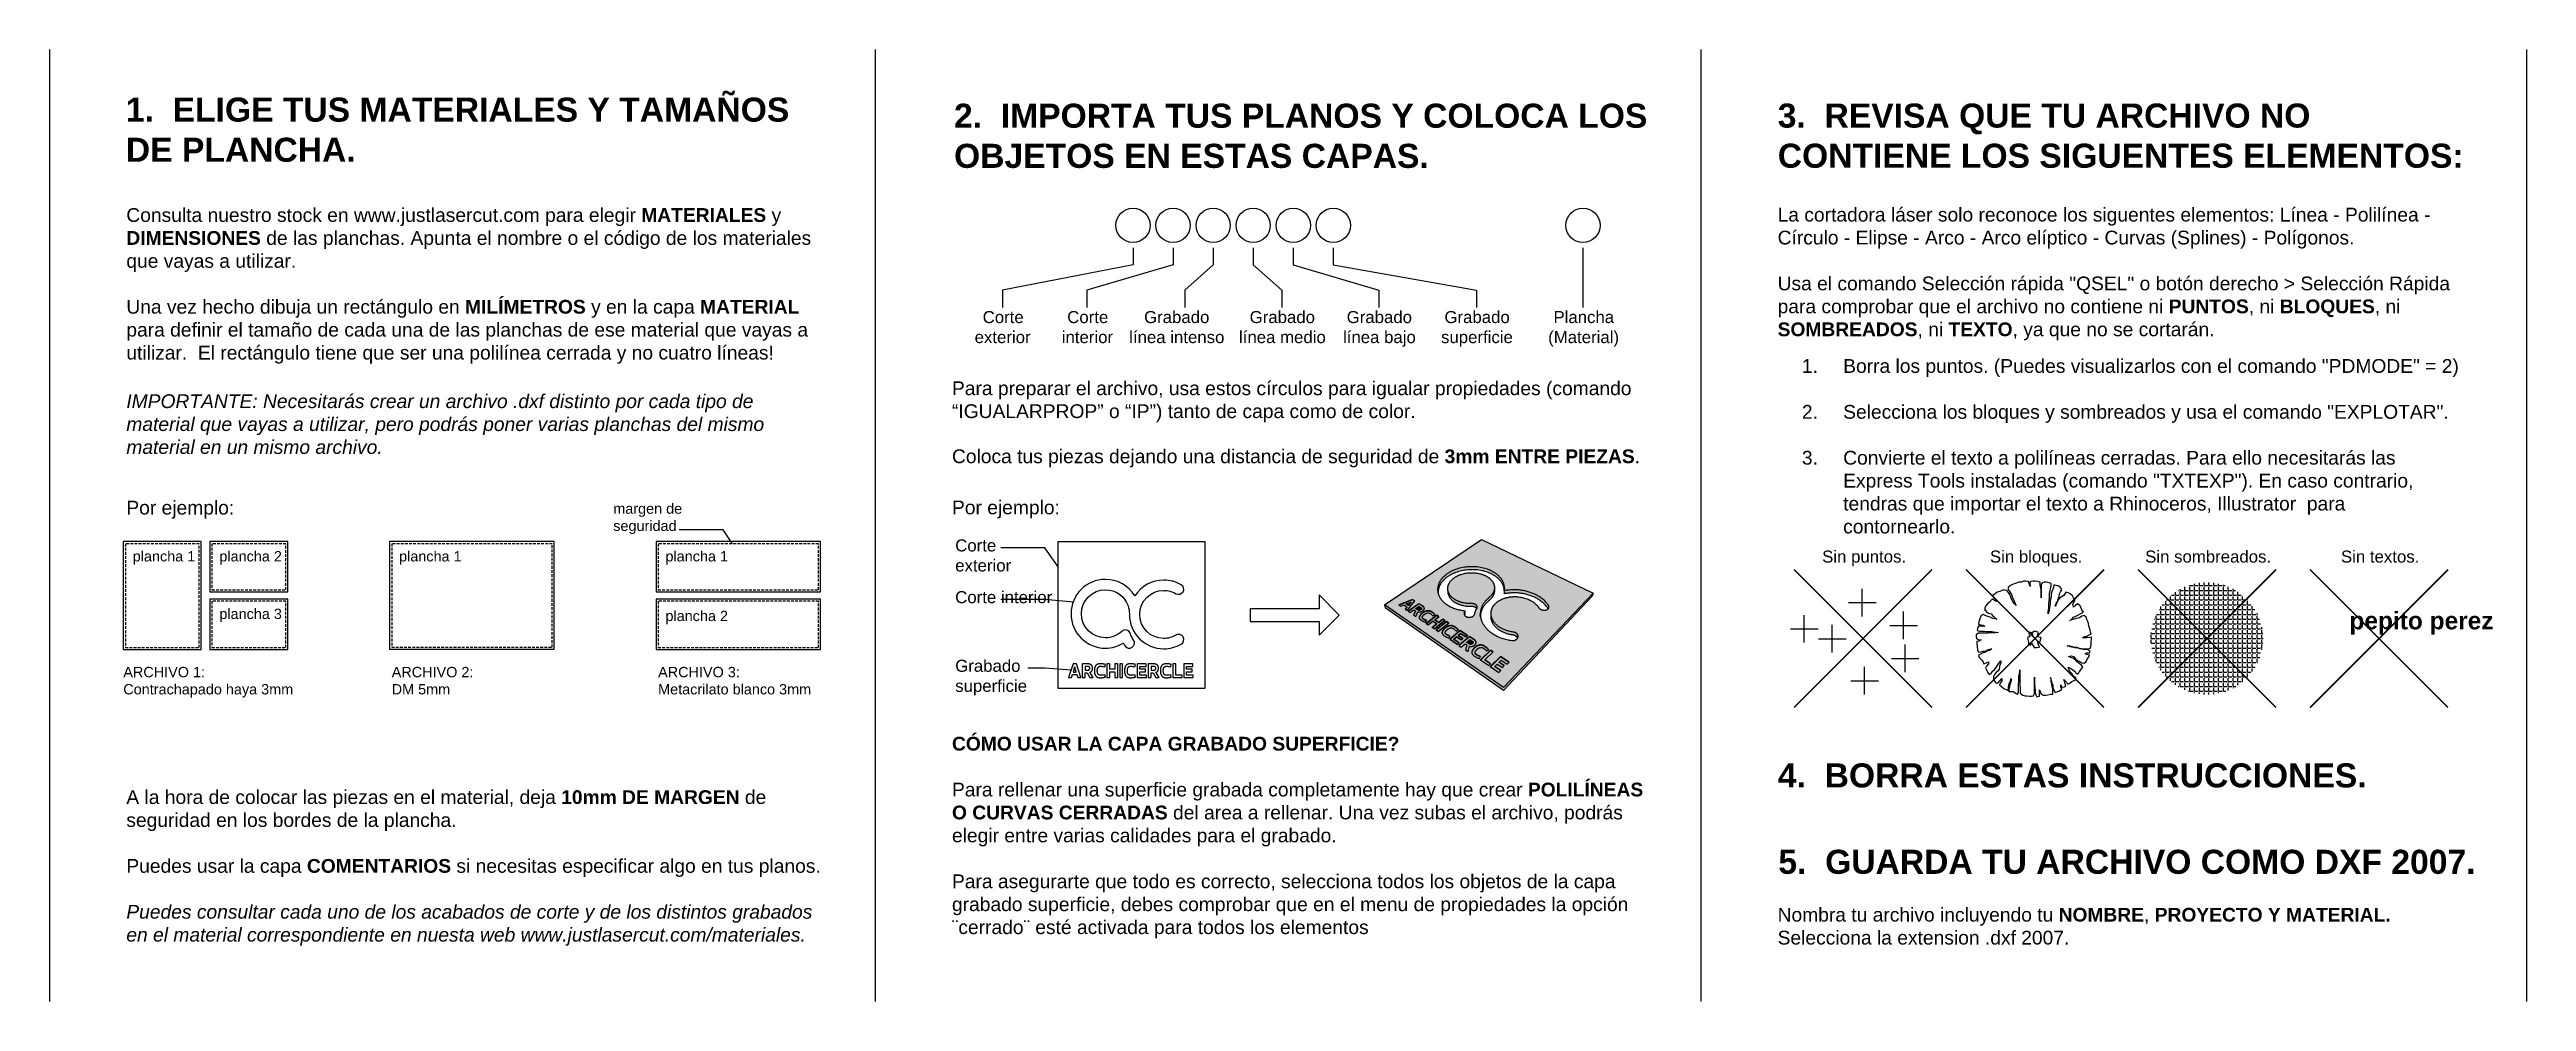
# Model space of a CAD drawing. Header units: millimetres. Extents: x 4739 to 8339, y 4047 to 5430.
import ezdxf

# ---------------------------------------------------------------- set-up
doc = ezdxf.new("R2010")
doc.units = ezdxf.units.MM
doc.header["$LTSCALE"] = 10
doc.header["$PDMODE"] = 2
doc.header["$PDSIZE"] = 20
doc.linetypes.add('JIS_02_2.0', pattern=[3, 2, -1])
for name, color, linetype in [('Comentarios', 7, 'Continuous'), ('Corte exterior', 1, 'Continuous'), ('Corte interior', 5, 'Continuous'), ('Grabado linea bajo', 4, 'Continuous'), ('grabado linea intenso', 2, 'Continuous'), ('grabado linea medio', 3, 'Continuous'), ('Grabado superficie', 6, 'Continuous'), ('Material', 7, 'Continuous')]:
    doc.layers.add(name, color=color, linetype=linetype)
doc.styles.get("Standard").update_dxf_attribs({"font": 'Arial.ttf'})

msp = doc.modelspace()

# ---------------------------------------------------------------- texts
at = {"layer": 'Comentarios', "attachment_point": 1}
for s, width, gutter_width, heights, insert, char_height in [('{\\fArial|b1|i0|c0|p34;1.  ELIGE TUS MATERIALES Y TAMAÑOS DE PLANCHA.}', 1009.867, 1157, [307], (4850.4, 5360.5), 35), ('{\\fArial|b1|i0|c0|p34;\\P2.  IMPORTA TUS PLANOS Y COLOCA LOS OBJETOS EN ESTAS CAPAS.}', 1009.867, 1157, [235.6], (6054.1, 5410), 35), ('{\\fArial|b1|i0|c0|p34;\\P3.  REVISA QUE TU ARCHIVO NO CONTIENE LOS SIGUENTES ELEMENTOS:}', 1019.224, 1157, [170.7], (7251.3, 5410.2), 35), ('Consulta nuestro stock en www.justlasercut.com para elegir {\\fArial|b1|i0|c0|p34;\\C13;\\c6247884;MATERIALES }y {\\fArial|b1|i0|c0|p34;\\C13;\\c6247884;DIMENSIONES }de las planchas. Apunta el nombre o el código de los materiales que vayas a utilizar.\\P\\PUna vez hecho dibuja un rectángulo en {\\fArial|b1|i0|c0|p34;\\C13;\\c6247884;MILÍMETROS\\C2; }y en la capa{\\fArial|b1|i0|c0|p34;\\C2; \\C13;\\c6247884;MATERIAL\\fArial|b0|i0|c0|p34; }para definir el tamaño de cada una de las planchas de ese material que vayas a utilizar.  El rectángulo tiene que ser una polilínea cerrada y no cuatro líneas!', 1009.867, 1157, [245.9], (4851.1, 5199.8), 20), ('\\pi-780,l800,t800;\\P\\pi0,l0,tz;La cortadora láser solo reconoce los siguentes elementos: Línea - Polilínea - Círculo - Elipse - Arco - Arco elíptico - Curvas (Splines) - Polígonos.\\P\\PUsa el comando Selección rápida "QSEL" o botón derecho > Selección Rápida para comprobar que el archivo no contiene ni {\\fArial|b1|i0|c0|p34;\\C13;\\c6247884;PUNTOS}, ni {\\fArial|b1|i0|c0|p34;\\C13;\\c6247884;BLOQUES}, ni {\\fArial|b1|i0|c0|p34;\\C13;\\c6247884;SOMBREADOS}, ni {\\fArial|b1|i0|c0|p34;\\C13;\\c6247884;TEXTO}, ya que no se cortarán.', 1009.867, 1157, [463.8], (7251.1, 5233.7), 20), ('\\pi-60,l80,t80;1.^IBorra los puntos. (Puedes visualizarlos con el comando "PDMODE" = 2)\\P\\P2.^ISelecciona los bloques y sombreados y usa el comando "EXPLOTAR".\\P\\P3.^IConvierte el texto a polilíneas cerradas. Para ello necesitarás las Express Tools instaladas (comando "TXTEXP"). En caso contrario, tendras que importar el texto a Rhinoceros, Illustrator  para contornearlo.', 977.454, 1157, [463.8], (7266.4, 4980.4), 20), ('Para preparar el archivo, usa estos círculos para igualar propiedades (comando “IGUALARPROP” o “IP”) tanto de capa como de color. ', 1009.867, 1157, [79], (6051.1, 4948), 20), ('{\\fArial|b0|i1|c0|p34;\\C13;\\c6247884;IMPORTANTE: Necesitarás crear un archivo .dxf distinto por cada tipo de material que vayas a utilizar, pero podrás poner varias planchas del mismo material en un mismo archivo. }', 1009.867, 1157, [124.7], (4851.1, 4929.2), 20), ('Coloca tus piezas dejando una distancia de seguridad de {\\fArial|b1|i0|c0|p34;\\C13;\\c6247884;3mm ENTRE PIEZAS}. ', 1009.867, 1157, [32.9], (6051.1, 4849.1), 20), ('Por ejemplo:', 1009.867, 1157, [43.2], (4851.1, 4774.5), 20), ('margen de seguridad', 178.733, 1157, [58.7], (5558.8, 4770.6), 15), ('Por ejemplo:', 1009.867, 1157, [79], (6051.1, 4774.8), 20), ('plancha 1', 107.896, 1157, [60.1], (4860.4, 4701.3), 15), ('plancha 2', 107.896, 1157, [60.1], (4986.3, 4701.3), 15), ('plancha 1', 196.133, 1157, [58.7], (5247.5, 4701.3), 15), ('plancha 1', 196.133, 1157, [58.7], (5634.7, 4701.3), 15), ('plancha 3', 107.896, 1157, [60.1], (4986.3, 4617.6), 15), ('plancha 2', 196.133, 1157, [58.7], (5634.7, 4614.6), 15), ('{\\fArial|b1|i0|c0|p0;pepito perez}', 205.93, 127.3, [0], (8082.2, 4613), 25.453), ('ARCHIVO 1:\\PContrachapado haya 3mm', 280.346, 1157, [101.9], (4846.7, 4533), 15), ('ARCHIVO 2:\\PDM 5mm', 280.346, 1157, [101.9], (5236.8, 4533), 15), ('ARCHIVO 3:\\PMetacrilato blanco 3mm', 280.346, 1157, [101.9], (5624, 4533), 15), ('{\\fArial|b1|i0|c0|p34;CÓMO USAR LA CAPA GRABADO SUPERFICIE?\\P\\P}Para rellenar una superficie grabada completamente hay que crear {\\fArial|b1|i0|c0|p34;\\C13;\\c6247884;POLILÍNEAS\\C2; \\C13;\\c6247884; O CURVAS CERRADAS\\fArial|b0|i0|c0|p34; }del area a rellenar. Una vez subas el archivo, podrás elegir entre varias calidades para el grabado. \\P\\PPara asegurarte que todo es correcto, selecciona todos los objetos de la capa grabado superficie, debes comprobar que en el menu de propiedades la opción ¨cerrado¨ esté activada para todos los elementos', 1009.867, 1157, [319.1], (6051.1, 4431.4), 20), ('{\\fArial|b1|i0|c0|p34;4.  BORRA ESTAS INSTRUCCIONES.}', 1050.877, 1157, [392.6], (7251.5, 4392.8), 35), ('\\PA la hora de colocar las piezas en el material, deja {\\fArial|b1|i0|c0|p34;\\C13;\\c6247884;10mm DE MARGEN} de seguridad en los bordes de la plancha.\\P\\PPuedes usar la capa {\\fArial|b1|i0|c0|p34;\\C13;\\c6247884;COMENTARIOS }si necesitas especificar algo en tus planos.\\P\\P{\\fArial|b0|i1|c0|p34;Puedes consultar cada uno de los acabados de corte y de los distintos grabados en el material correspondiente en nuesta web www.justlasercut.com/materiales.}', 1009.867, 1157, [463.8], (4851.1, 4387.1), 20), ('{\\fArial|b1|i0|c0|p34;\\H1.75x;5.  GUARDA TU ARCHIVO COMO DXF 2007.}', 1050.877, 1157, [79.5], (7252.2, 4267.2), 20), ('Nombra tu archivo incluyendo tu {\\fArial|b1|i0|c0|p34;\\C13;\\c6247884;NOMBRE}, {\\fArial|b1|i0|c0|p34;\\C13;\\c6247884;PROYECTO Y MATERIAL\\C256;.\\C13;\\c6247884;\\P}Selecciona la extension .dxf 2007.', 1028.295, 1157, [89.1], (7251.1, 4182.8), 20)]:
    msp.add_mtext_dynamic_manual_height_columns(s, width=width, gutter_width=gutter_width, heights=heights, dxfattribs=dict(at, insert=insert, char_height=char_height))
at = {"layer": 'Comentarios', "color": 7, "char_height": 17.464, "attachment_point": 1}
for s, width, heights, insert in [('\\pi39.92979,t738.47379;{\\C256;Corte \\P\\pi28.24967,t726.79367;exterior}', 137.289, [0], (6055.8, 5050.2)), ('\\pi39.92979,t738.47379;{\\C256;Corte \\P\\pi32.00208,t730.54608;interior}', 137.289, [0], (6178.7, 5050.2)), ('\\pi22.2756,t720.8196;{\\C256;Grabado \\P\\pi0.70221,t699.24621;línea intenso}', 137.289, [0], (6308, 5050.2)), ('\\pi22.2756,t720.8196;{\\C256;Grabado \\P\\pi6.81328,t705.35728;línea medio}', 137.289, [0], (6461.5, 5050.2)), ('\\pi22.2756,t720.8196;{\\C256;Grabado \\P\\pi16.97457,t715.51857;línea bajo}', 137.289, [0], (6602.5, 5050.2)), ('\\pi22.2756,t720.8196;{\\C256;Grabado \\P\\pi17.32003,t715.86403;superficie}', 137.289, [0], (6744.6, 5050.2)), ('\\pi26.02205,t724.56605;{\\C256;Plancha \\P\\pi18.31472,t716.85872;(Material)}', 137.289, [0], (6899.3, 5050.2)), ('\\pt698.544;{\\C256;Corte exterior}', 137.289, [0], (6055.8, 4718.3)), ('\\pi40.92224;{\\C256;Sin puntos.}', 200.695, [0], (7274.9, 4702.1)), ('\\pi34.81712;{\\C256;Sin bloques.}', 200.695, [0], (7524.9, 4702.1)), ('\\pi10.4205;{\\C256;Sin sombreados.}', 200.695, [0], (7774.9, 4702.1)), ('\\pi45.00224;{\\C256;Sin textos.}', 200.695, [0], (8024.9, 4702.1)), ('\\pt698.544;{\\C256;Corte interior}', 137.289, [63.5], (6055.8, 4643.1)), ('\\pt698.544;{\\C256;Grabado superficie}', 137.289, [63.5], (6055.8, 4543.3))]:
    msp.add_mtext_dynamic_manual_height_columns(s, width=width, gutter_width=2020.5, heights=heights, dxfattribs=dict(at, insert=insert))

# ---------------------------------------------------------------- blocks, each defined once
blk = doc.blocks.new('A$C05070A29')
at = {"color": 64}
for p, q in [((0.78, 4.25), (0.69, 4.18)), ((0.69, 4.18), (0.71, 4.09)), ((0.71, 4.09), (0.8, 4.02)), ((0.87, 4.31), (0.78, 4.25)), ((0.97, 4.34), (0.87, 4.31)), ((1.09, 4.4), (0.97, 4.34)), ((1.17, 4.4), (1.09, 4.4)), ((1.26, 4.38), (1.17, 4.4)), ((1.33, 4.3), (1.26, 4.38)), ((1.41, 4.59), (1.31, 4.51)), ((1.31, 4.51), (1.31, 4.42)), ((1.31, 4.42), (1.39, 4.32)), ((1.39, 4.21), (1.33, 4.3)), ((1.39, 4.32), (1.46, 4.21)), ((1.42, 4.1), (1.39, 4.21)), ((1.49, 4.63), (1.41, 4.59)), ((1.46, 4.02), (1.42, 4.1)), ((1.46, 4.21), (1.49, 4.08)), ((1.76, 4.72), (1.49, 4.63)), ((1.87, 4.73), (1.76, 4.72)), ((1.95, 4.76), (1.87, 4.73)), ((2.04, 4.77), (1.95, 4.76)), ((2.15, 4.75), (2.04, 4.77)), ((2.19, 4.63), (2.15, 4.75)), ((2.22, 4.54), (2.19, 4.63)), ((2.21, 4.73), (2.21, 4.63)), ((2.21, 4.63), (2.22, 4.54)), ((0.11, 3.09), (0.09, 3)), ((0.14, 3.17), (0.11, 3.09)), ((0.16, 3.26), (0.14, 3.17)), ((0.2, 3.35), (0.16, 3.26)), ((0.29, 3.39), (0.2, 3.35)), ((0.37, 3.35), (0.29, 3.39)), ((0.39, 3.74), (0.36, 3.66)), ((0.36, 3.66), (0.36, 3.55)), ((0.36, 3.6), (0.43, 3.51)), ((0.48, 3.31), (0.37, 3.35)), ((0.46, 3.83), (0.39, 3.74)), ((0.43, 3.51), (0.51, 3.45)), ((0.55, 3.9), (0.46, 3.83)), ((0.57, 3.28), (0.48, 3.31)), ((0.51, 3.45), (0.61, 3.42)), ((0.66, 4.02), (0.55, 3.9)), ((0.68, 3.23), (0.57, 3.28)), ((0.61, 3.42), (0.68, 3.34)), ((0.83, 3.93), (0.66, 4.02)), ((0.68, 3.34), (0.76, 3.28)), ((0.85, 3.2), (0.68, 3.23)), ((0.76, 3.28), (0.85, 3.2)), ((0.8, 4.02), (0.83, 3.93)), ((1.51, 3.93), (1.46, 4.02)), ((1.49, 4.08), (1.56, 3.95)), ((1.56, 3.84), (1.51, 3.93)), ((1.56, 3.95), (1.6, 3.84)), ((1.65, 3.76), (1.56, 3.84)), ((1.6, 3.84), (1.65, 3.76)), ((0.05, 2.82), (0.04, 2.74)), ((0.04, 2.74), (0.14, 2.71)), ((0.09, 2.91), (0.05, 2.82)), ((0.09, 3), (0.18, 2.97)), ((0.18, 2.91), (0.09, 2.91)), ((0.14, 2.71), (0.34, 2.71)), ((0.18, 2.97), (0.27, 2.96)), ((0.27, 2.9), (0.18, 2.91)), ((0.48, 2.62), (0.2, 2.62)), ((0.27, 2.96), (0.36, 2.92)), ((0.36, 2.92), (0.27, 2.9)), ((0.34, 2.71), (0.44, 2.7)), ((0.44, 2.7), (0.64, 2.7)), ((0.66, 2.64), (0.48, 2.62)), ((0.64, 2.7), (0.73, 2.67)), ((0.8, 2.64), (0.66, 2.64)), ((0.73, 2.67), (0.82, 2.67)), ((0.92, 2.65), (0.8, 2.64)), ((0.82, 2.67), (0.92, 2.65)), ((3.86, 1.05), (3.79, 1.22)), ((3.79, 1.22), (3.89, 1.17)), ((3.94, 0.96), (3.86, 1.05)), ((3.89, 1.17), (3.98, 1.12)), ((3.98, 1.12), (4.07, 1.05)), ((4.07, 1.05), (4.12, 0.96)), ((4.21, 0.96), (4.25, 1.05)), ((4.34, 1.31), (4.25, 1.37)), ((4.25, 1.05), (4.39, 1.22)), ((4.39, 1.22), (4.34, 1.31)), ((3.08, 0.72), (3.06, 0.8)), ((3.06, 0.8), (3.09, 0.67)), ((3.08, 0.63), (3.08, 0.72)), ((3.11, 0.54), (3.08, 0.63)), ((3.09, 0.67), (3.11, 0.58)), ((3.11, 0.58), (3.15, 0.5)), ((3.15, 0.5), (3.16, 0.38)), ((3.16, 0.38), (3.2, 0.28)), ((3.2, 0.28), (3.25, 0.19)), ((3.25, 0.19), (3.34, 0.23)), ((3.34, 0.23), (3.43, 0.25)), ((3.43, 0.25), (3.52, 0.32)), ((3.48, 0.41), (3.48, 0.5)), ((3.48, 0.5), (3.52, 0.41)), ((3.52, 0.32), (3.48, 0.41)), ((3.52, 0.41), (3.61, 0.4)), ((3.64, 0.63), (3.61, 0.72)), ((3.61, 0.72), (3.71, 0.61)), ((3.61, 0.4), (3.69, 0.45)), ((3.66, 0.54), (3.64, 0.63)), ((3.69, 0.45), (3.66, 0.54)), ((3.71, 0.61), (3.76, 0.53)), ((3.76, 0.53), (3.86, 0.57)), ((3.86, 0.57), (3.94, 0.64)), ((4.01, 0.86), (3.94, 0.96)), ((3.94, 0.64), (4.03, 0.68)), ((4.1, 0.8), (4.01, 0.86)), ((4.03, 0.68), (4.12, 0.72)), ((4.12, 0.72), (4.1, 0.8)), ((4.12, 0.96), (4.21, 0.96))]:
    blk.add_line(p, q, dxfattribs=at)
at = {"color": 66}
for p, q in [((2.26, 4.75), (2.21, 4.73)), ((2.35, 4.76), (2.26, 4.75)), ((2.43, 4.76), (2.35, 4.76)), ((2.52, 4.75), (2.43, 4.76)), ((2.63, 4.72), (2.52, 4.75)), ((2.63, 4.59), (2.63, 4.72)), ((2.67, 4.44), (2.63, 4.59)), ((2.68, 4.6), (2.67, 4.34)), ((2.67, 4.08), (2.67, 4.44)), ((2.67, 4.34), (2.67, 4.08)), ((2.72, 4.69), (2.68, 4.6)), ((2.81, 4.73), (2.72, 4.69)), ((2.89, 4.73), (2.81, 4.73)), ((3.01, 4.69), (2.89, 4.73)), ((3.09, 4.67), (3.01, 4.69)), ((3.02, 4.27), (3.04, 4.37)), ((3.02, 4.08), (3.02, 4.27)), ((3.04, 4.37), (3.06, 4.45)), ((3.06, 4.45), (3.08, 4.59)), ((3.08, 4.12), (3.06, 4.03)), ((3.08, 4.59), (3.09, 4.67)), ((3.09, 4.25), (3.08, 4.12)), ((3.13, 4.37), (3.09, 4.25)), ((3.18, 4.5), (3.13, 4.37)), ((3.2, 4.62), (3.18, 4.5)), ((3.29, 4.59), (3.2, 4.62)), ((3.37, 4.57), (3.29, 4.59)), ((3.47, 4.5), (3.37, 4.57)), ((3.37, 4.03), (3.41, 4.13)), ((3.41, 4.13), (3.43, 4.24)), ((3.43, 4.24), (3.47, 4.32)), ((3.61, 4.18), (3.43, 4.06)), ((3.52, 4.41), (3.47, 4.5)), ((3.47, 4.32), (3.52, 4.41)), ((3.69, 4.31), (3.61, 4.18)), ((3.79, 4.28), (3.69, 4.31)), ((3.87, 4.24), (3.79, 4.28)), ((3.96, 4.16), (3.87, 4.24)), ((4.01, 4.08), (3.96, 4.16)), ((2.96, 3.52), (2.99, 3.66)), ((3.01, 3.56), (2.96, 3.42)), ((2.96, 3.42), (2.96, 3.52)), ((2.99, 3.84), (3.01, 3.95)), ((2.99, 3.66), (2.99, 3.84)), ((3.01, 3.95), (3.02, 4.08)), ((3.02, 3.7), (3.01, 3.56)), ((3.04, 3.81), (3.02, 3.7)), ((3.06, 4.03), (3.04, 3.92)), ((3.04, 3.92), (3.04, 3.81)), ((3.25, 3.73), (3.29, 3.84)), ((3.29, 3.81), (3.25, 3.73)), ((3.34, 3.95), (3.29, 3.81)), ((3.29, 3.84), (3.34, 3.93)), ((3.43, 4.06), (3.34, 3.95)), ((3.34, 3.93), (3.37, 4.03)), ((4.12, 3.23), (3.86, 3.14)), ((3.86, 3.14), (3.94, 3.19)), ((3.94, 3.19), (4.01, 3.28)), ((3.98, 3.8), (4.01, 3.88)), ((4, 3.7), (3.98, 3.8)), ((4.08, 3.76), (4, 3.7)), ((4.07, 3.98), (4.01, 4.08)), ((4.01, 3.88), (4.07, 3.98)), ((4.01, 3.28), (4.1, 3.32)), ((4.17, 3.83), (4.08, 3.76)), ((4.1, 3.32), (4.21, 3.38)), ((4.25, 3.26), (4.12, 3.23)), ((4.27, 3.76), (4.17, 3.83)), ((4.21, 3.38), (4.3, 3.44)), ((4.35, 3.32), (4.25, 3.26)), ((4.32, 3.67), (4.27, 3.76)), ((4.3, 3.44), (4.41, 3.49)), ((4.35, 3.58), (4.32, 3.67)), ((4.41, 3.49), (4.35, 3.58)), ((4.44, 3.35), (4.35, 3.32)), ((4.53, 3.28), (4.44, 3.35)), ((4.56, 3.19), (4.53, 3.28)), ((4.59, 3.1), (4.56, 3.19)), ((4.62, 3.02), (4.59, 3.1)), ((3.84, 2.08), (3.75, 2.1)), ((3.75, 2.1), (3.86, 2.1)), ((3.94, 2.05), (3.84, 2.08)), ((3.86, 2.1), (3.96, 2.07)), ((4.03, 2.04), (3.94, 2.05)), ((3.96, 2.07), (4.05, 2.04)), ((4.14, 2.03), (4.03, 2.04)), ((4.05, 2.04), (4.15, 2.03)), ((4.37, 2.43), (4.46, 2.49)), ((4.56, 2.43), (4.37, 2.43)), ((4.46, 2.49), (4.55, 2.5)), ((4.55, 2.5), (4.64, 2.55)), ((4.66, 2.45), (4.56, 2.43)), ((4.64, 2.92), (4.62, 3.02)), ((4.66, 2.84), (4.64, 2.92)), ((4.64, 2.55), (4.73, 2.58)), ((4.69, 2.75), (4.66, 2.84)), ((4.74, 2.46), (4.66, 2.45)), ((4.71, 2.67), (4.69, 2.75)), ((4.73, 2.58), (4.71, 2.67)), ((4.71, 2.01), (4.73, 2.16)), ((4.73, 2.28), (4.74, 2.37)), ((4.73, 2.16), (4.73, 2.28)), ((4.74, 2.37), (4.74, 2.46)), ((3.8, 1.66), (3.91, 1.69)), ((3.89, 1.62), (3.8, 1.66)), ((3.98, 1.59), (3.89, 1.62)), ((3.91, 1.69), (4, 1.66)), ((4.08, 1.53), (3.98, 1.59)), ((4, 1.66), (4.08, 1.57)), ((4.08, 1.57), (4.17, 1.5)), ((4.15, 1.44), (4.08, 1.53)), ((4.25, 2), (4.14, 2.03)), ((4.15, 2.03), (4.25, 2)), ((4.25, 1.37), (4.15, 1.44)), ((4.17, 1.5), (4.27, 1.46)), ((4.34, 1.98), (4.25, 2)), ((4.25, 2), (4.35, 1.98)), ((4.27, 1.46), (4.35, 1.4)), ((4.42, 1.95), (4.34, 1.98)), ((4.35, 1.98), (4.64, 1.98)), ((4.35, 1.4), (4.44, 1.39)), ((4.51, 1.95), (4.42, 1.95)), ((4.44, 1.39), (4.53, 1.46)), ((4.48, 1.78), (4.56, 1.82)), ((4.56, 1.75), (4.48, 1.78)), ((4.6, 1.94), (4.51, 1.95)), ((4.53, 1.46), (4.56, 1.54)), ((4.56, 1.82), (4.66, 1.81)), ((4.66, 1.72), (4.56, 1.75)), ((4.56, 1.54), (4.62, 1.63)), ((4.69, 1.89), (4.6, 1.94)), ((4.62, 1.63), (4.66, 1.72)), ((4.64, 1.98), (4.71, 2.01)), ((4.66, 1.81), (4.69, 1.89))]:
    blk.add_line(p, q, dxfattribs=at)
at = {"color": 60}
for p, q in [((0.09, 2.62), (0, 2.56)), ((0, 2.56), (0, 2.48)), ((0, 2.48), (0.02, 2.39)), ((0.02, 2.39), (0.11, 2.35)), ((0.11, 2.3), (0.02, 2.28)), ((0.02, 2.28), (0.02, 2.2)), ((0.02, 2.2), (0.04, 2.07)), ((0.04, 2.07), (0.05, 1.94)), ((0.2, 2.62), (0.09, 2.62)), ((0.11, 2.35), (0.2, 2.35)), ((0.2, 2.35), (0.11, 2.3)), ((0.05, 1.94), (0.09, 1.85)), ((0.09, 1.85), (0.18, 1.86)), ((0.18, 1.76), (0.09, 1.72)), ((0.09, 1.72), (0.12, 1.62)), ((0.12, 1.62), (0.22, 1.53)), ((0.18, 1.86), (0.29, 1.88)), ((0.27, 1.81), (0.18, 1.76)), ((0.22, 1.53), (0.29, 1.44)), ((0.36, 1.83), (0.27, 1.81)), ((0.29, 1.88), (0.37, 1.89)), ((0.29, 1.44), (0.32, 1.36)), ((0.32, 1.36), (0.43, 1.4)), ((0.44, 1.88), (0.36, 1.83)), ((0.37, 1.89), (0.46, 1.94)), ((0.43, 1.27), (0.39, 1.18)), ((0.39, 1.18), (0.44, 1.09)), ((0.43, 1.4), (0.51, 1.44)), ((0.5, 1.36), (0.43, 1.27)), ((0.55, 1.91), (0.44, 1.88)), ((0.44, 1.09), (0.48, 1)), ((0.46, 1.94), (0.55, 1.96)), ((0.51, 1.44), (0.5, 1.36)), ((0.55, 1.96), (0.64, 1.98)), ((0.64, 1.98), (0.55, 1.91)), ((0.62, 0.97), (0.68, 1.07)), ((0.68, 1.07), (0.76, 1.12)), ((0.76, 1.12), (0.83, 1.24)), ((0.9, 1.07), (0.82, 1)), ((0.83, 1.24), (0.92, 1.36)), ((0.94, 1.15), (0.9, 1.07)), ((0.92, 1.36), (1.02, 1.49)), ((0.96, 1.27), (0.94, 1.15)), ((1.02, 1.4), (0.96, 1.27)), ((1.02, 1.49), (1.02, 1.4)), ((1.77, 0.93), (1.8, 1.02)), ((1.8, 1.02), (1.8, 1.11)), ((1.8, 1.11), (1.8, 0.47)), ((0.48, 1), (0.53, 0.92)), ((0.53, 0.92), (0.62, 0.97)), ((0.75, 0.92), (0.71, 0.83)), ((0.71, 0.83), (0.71, 0.75)), ((0.71, 0.75), (0.76, 0.65)), ((0.82, 1), (0.75, 0.92)), ((0.76, 0.65), (0.82, 0.57)), ((0.82, 0.57), (0.9, 0.58)), ((0.9, 0.58), (0.97, 0.67)), ((1, 0.58), (0.96, 0.5)), ((0.96, 0.5), (1.05, 0.41)), ((0.97, 0.67), (1.05, 0.76)), ((1.05, 0.67), (1, 0.58)), ((1.05, 0.76), (1.05, 0.67)), ((1.05, 0.41), (1.14, 0.35)), ((1.14, 0.35), (1.31, 0.26)), ((1.31, 0.26), (1.33, 0.38)), ((1.33, 0.38), (1.35, 0.5)), ((1.35, 0.5), (1.37, 0.58)), ((1.37, 0.41), (1.35, 0.32)), ((1.35, 0.32), (1.35, 0.23)), ((1.35, 0.23), (1.44, 0.23)), ((1.37, 0.58), (1.41, 0.67)), ((1.39, 0.5), (1.37, 0.41)), ((1.41, 0.58), (1.39, 0.5)), ((1.41, 0.67), (1.44, 0.76)), ((1.44, 0.67), (1.41, 0.58)), ((1.44, 0.76), (1.44, 0.67)), ((1.44, 0.23), (1.53, 0.22)), ((1.53, 0.22), (1.62, 0.15)), ((1.62, 0.15), (1.7, 0.11)), ((1.7, 0.11), (1.74, 0.19)), ((1.74, 0.45), (1.76, 0.72)), ((1.74, 0.19), (1.74, 0.45)), ((1.76, 0.8), (1.77, 0.93)), ((1.76, 0.72), (1.76, 0.8)), ((1.8, 0.47), (1.81, 0.38)), ((1.81, 0.38), (1.81, 0.16)), ((1.81, 0.16), (1.92, 0.08)), ((1.92, 0.08), (2.01, 0.04)), ((2.01, 0.04), (2.09, 0.04)), ((2.09, 0.04), (2.19, 0.03)), ((2.19, 0.03), (2.28, 0.03)), ((2.28, 0.03), (2.36, 0.04)), ((2.36, 0.04), (2.4, 0.15)), ((2.4, 0.15), (2.4, 0.82)), ((2.4, 0.82), (2.4, 0.53)), ((2.4, 0.53), (2.42, 0.4)), ((2.42, 0.4), (2.43, 0.26)), ((2.43, 0.26), (2.43, 0.18)), ((2.43, 0.18), (2.45, 0.09)), ((2.45, 0.09), (2.5, 0)), ((2.5, 0), (2.6, 0.03)), ((2.6, 0.03), (2.61, 0.12)), ((2.61, 0.12), (2.61, 0.29)), ((2.61, 0.29), (2.63, 0.21)), ((2.63, 0.21), (2.67, 0.12)), ((2.67, 0.12), (2.75, 0.08)), ((2.75, 0.08), (2.86, 0.08)), ((2.86, 0.08), (2.95, 0.09)), ((2.95, 0.09), (3.06, 0.12)), ((3.06, 0.12), (3.15, 0.12)), ((3.13, 0.41), (3.11, 0.54)), ((3.15, 0.31), (3.13, 0.41)), ((3.16, 0.22), (3.15, 0.31)), ((3.15, 0.12), (3.16, 0.22))]:
    blk.add_line(p, q, dxfattribs=at)
at = {"color": 32}
for p, q in [((2.21, 2.49), (2.11, 2.45)), ((2.11, 2.45), (2.13, 2.37)), ((2.13, 2.36), (2.15, 2.26)), ((2.15, 2.26), (2.15, 2.17)), ((2.15, 2.17), (2.24, 2.13)), ((2.21, 2.67), (2.16, 2.58)), ((2.16, 2.58), (2.21, 2.49)), ((2.29, 2.64), (2.21, 2.67)), ((2.24, 2.13), (2.28, 2.21)), ((2.28, 2.21), (2.38, 2.04)), ((2.33, 2.49), (2.29, 2.64)), ((2.35, 2.7), (2.31, 2.59)), ((2.31, 2.59), (2.33, 2.49)), ((2.47, 2.7), (2.35, 2.7)), ((2.38, 2.04), (2.49, 2.04)), ((2.56, 2.65), (2.47, 2.7)), ((2.49, 2.04), (2.6, 2.05)), ((2.54, 2.56), (2.56, 2.65)), ((2.57, 2.46), (2.54, 2.56)), ((2.54, 2.24), (2.63, 2.27)), ((2.56, 2.14), (2.54, 2.24)), ((2.6, 2.05), (2.56, 2.14)), ((2.67, 2.45), (2.57, 2.46)), ((2.63, 2.27), (2.65, 2.36)), ((2.65, 2.36), (2.67, 2.45))]:
    blk.add_line(p, q, dxfattribs=at)
blk = doc.blocks.new('ac1')
at = {"layer": 'Material'}
h = blk.add_hatch(color=43, dxfattribs=at)
h.dxf.hatch_style = 1
h.paths.add_polyline_path([(130.5, 141.1), (0.2, 4.1), (-172.9, 124.2), (-31.6, 219.5)])
h.paths.add_polyline_path([(21.4, 77.9), (21.5, 78), (21.5, 78.1), (21.5, 78.2), (21.5, 78.3), (21.5, 78.4), (21.5, 78.5), (21.5, 78.6), (21.5, 78.7), (21.4, 78.8), (21.4, 78.9), (21.4, 79), (21.4, 79.1), (21.4, 79.2), (21.4, 79.3), (21.4, 79.4), (21.3, 79.5), (21.3, 79.6), (21.3, 79.7), (21.3, 79.8), (21.2, 79.9), (21.2, 79.9), (21.2, 80), (21.1, 80.1), (21.1, 80.2), (21, 80.3), (21, 80.4), (21, 80.5), (20.9, 80.6), (20.9, 80.7), (20.8, 80.8), (20.8, 80.9), (20.7, 81), (20.7, 81.1), (20.6, 81.2), (20.5, 81.3), (20.5, 81.4), (20.3, 81.5), (20.2, 81.7), (20.1, 81.9), (19.9, 82), (19.8, 82.2), (19.6, 82.4), (19.4, 82.5), (19.3, 82.7), (19.1, 82.8), (18.9, 82.9), (18.7, 83.1), (18.5, 83.2), (18.3, 83.3), (18.2, 83.5), (17.9, 83.6), (17.7, 83.7), (17.5, 83.8), (17.2, 83.9), (17, 84), (16.8, 84.1), (16.5, 84.2), (16.3, 84.3), (16, 84.4), (15.7, 84.5), (15.5, 84.6), (15.2, 84.6), (15, 84.7), (14.7, 84.7), (14.4, 84.8), (14.2, 84.8), (12.9, 85), (11.7, 85.2), (10.4, 85.4), (9.2, 85.7), (8, 86), (6.8, 86.3), (5.6, 86.6), (4.4, 87), (3.3, 87.4), (2.1, 87.9), (1, 88.3), (-0.1, 88.8), (-1.2, 89.3), (-2.2, 89.8), (-3.2, 90.4), (-4.2, 91), (-4.9, 91.4), (-5.6, 91.9), (-6.4, 92.4), (-7.1, 92.9), (-7.7, 93.4), (-8.4, 93.9), (-9.1, 94.5), (-9.7, 95.1), (-10.3, 95.7), (-10.9, 96.3), (-11.5, 96.9), (-12.1, 97.5), (-12.6, 98.1), (-13.2, 98.8), (-13.7, 99.5), (-14.1, 100.1), (-14.6, 100.8), (-15, 101.5), (-15.4, 102.2), (-15.6, 102.6), (-15.8, 103), (-16, 103.3), (-16.1, 103.7), (-16.3, 104), (-16.4, 104.4), (-16.6, 104.8), (-16.7, 105.2), (-16.8, 105.5), (-17, 105.9), (-17.1, 106.3), (-17.2, 106.6), (-17.3, 107), (-17.4, 107.4), (-17.5, 107.8), (-17.5, 108.2), (-17.6, 108.5), (-17.7, 108.9), (-17.7, 109.3), (-17.8, 109.7), (-17.8, 110), (-17.8, 110.4), (-17.9, 110.8), (-17.9, 111.2), (-17.9, 111.6), (-17.9, 111.9), (-17.9, 112.5), (-17.8, 113.1), (-17.8, 113.7), (-17.7, 114.2), (-17.6, 114.8), (-17.5, 115.4), (-17.4, 115.9), (-17.3, 116.5), (-17.1, 117), (-16.9, 117.6), (-16.7, 118.1), (-16.5, 118.7), (-16.3, 119.2), (-16.1, 119.7), (-15.8, 120.2), (-15.6, 120.7), (-15.3, 121.2), (-15, 121.7), (-14.7, 122.2), (-14.4, 122.7), (-14.1, 123.1), (-13.7, 123.6), (-13.4, 124), (-13, 124.5), (-12.7, 124.9), (-12.3, 125.3), (-11.9, 125.7), (-11.5, 126.1), (-11.1, 126.5), (-10.7, 126.9), (-10.3, 127.3), (-9.8, 127.6), (-9.3, 128.1), (-8.8, 128.5), (-8.3, 128.9), (-7.7, 129.3), (-7.2, 129.6), (-6.6, 130), (-6, 130.4), (-5.4, 130.8), (-4.7, 131.1), (-4.1, 131.5), (-3.4, 131.8), (-2.7, 132.1), (-2, 132.5), (-1.3, 132.8), (-0.6, 133.1), (0.2, 133.4), (0.9, 133.6), (1.7, 133.9), (2.5, 134.1), (3.3, 134.4), (4.1, 134.6), (4.9, 134.8), (5.7, 135), (6.6, 135.2), (7.4, 135.4), (8.3, 135.5), (9.1, 135.7), (10, 135.8), (10.9, 135.9), (11.8, 136), (12.6, 136.1), (13.5, 136.1), (14.4, 136.2), (15.3, 136.2), (16.2, 136.2), (17.1, 136.2), (18.9, 136.2), (20.7, 136.1), (22.5, 135.9), (24.2, 135.6), (25.9, 135.4), (27.6, 135), (29.3, 134.6), (30.9, 134.2), (32.5, 133.7), (34, 133.2), (35.5, 132.6), (36.9, 132), (38.3, 131.3), (38.9, 131), (39.6, 130.7), (40.5, 130.1), (41.4, 129.6), (42.3, 129), (43.2, 128.5), (44, 127.9), (44.9, 127.2), (45.7, 126.6), (46.4, 125.9), (47.2, 125.2), (47.9, 124.5), (48.6, 123.8), (49.3, 123.1), (49.9, 122.4), (50.2, 122), (50.5, 121.6), (50.7, 121.2), (51, 120.9), (51.3, 120.5), (51.5, 120.1), (51.6, 120), (51.7, 119.8), (51.8, 119.7), (51.9, 119.6), (52, 119.5), (52.1, 119.4), (52.2, 119.2), (52.3, 119.1), (52.5, 119), (52.6, 118.9), (52.7, 118.8), (52.8, 118.7), (53, 118.6), (53.1, 118.5), (53.2, 118.4), (53.4, 118.3), (53.5, 118.2), (53.7, 118.1), (53.8, 118), (54, 117.9), (54.1, 117.9), (54.3, 117.8), (54.4, 117.7), (54.6, 117.6), (54.9, 117.5), (55.3, 117.3), (55.6, 117.2), (56, 117.1), (56.3, 117), (56.7, 116.9), (57.1, 116.8), (57.4, 116.7), (57.8, 116.6), (58.2, 116.6), (58.6, 116.6), (58.9, 116.5), (59.3, 116.5), (59.5, 116.5), (59.7, 116.5), (59.9, 116.5), (60.1, 116.5), (60.3, 116.5), (60.4, 116.6), (60.6, 116.6), (60.8, 116.6), (61, 116.6), (61.2, 116.7), (61.4, 116.7), (61.5, 116.7), (61.7, 116.8), (61.9, 116.8), (62.1, 116.9), (62.3, 116.9), (62.6, 117), (62.8, 117.1), (63, 117.2), (63.2, 117.3), (63.4, 117.4), (63.7, 117.5), (63.8, 117.6), (63.9, 117.6), (64, 117.7), (64.1, 117.7), (64.2, 117.8), (64.3, 117.9), (64.4, 117.9), (64.4, 118), (64.5, 118.1), (64.6, 118.2), (64.7, 118.2), (64.8, 118.3), (64.9, 118.4), (65, 118.5), (65, 118.5), (65.1, 118.6), (65.2, 118.7), (65.3, 118.8), (65.4, 119), (65.5, 119.1), (65.6, 119.2), (65.6, 119.2), (65.6, 119.3), (65.7, 119.3), (65.7, 119.4), (65.8, 119.5), (65.8, 119.5), (65.8, 119.6), (65.9, 119.7), (65.9, 119.7), (65.9, 119.8), (65.9, 119.9), (66, 119.9), (66, 120), (66, 120.1), (66.1, 120.1), (66.1, 120.2), (66.1, 120.3), (66.1, 120.3), (66.1, 120.4), (66.1, 120.5), (66.2, 120.5), (66.2, 120.6), (66.2, 120.7), (66.2, 120.8), (66.2, 120.9), (66.2, 121), (66.2, 121.1), (66.2, 121.2), (66.2, 121.3), (66.2, 121.4), (66.2, 121.5), (66.2, 121.6), (66.2, 121.7), (66.2, 121.8), (66.2, 121.9), (66.2, 122), (66.2, 122.1), (66.1, 122.2), (66.1, 122.3), (66.1, 122.4), (66.1, 122.4), (66, 122.5), (66, 122.6), (66, 122.7), (65.9, 122.8), (65.9, 122.9), (65.8, 123), (65.8, 123.1), (65.8, 123.2), (65.7, 123.3), (65.7, 123.3), (65.6, 123.4), (65.6, 123.5), (65.5, 123.6), (65.5, 123.7), (65.1, 124.2), (64.7, 124.8), (64.3, 125.3), (63.9, 125.8), (63, 126.9), (62.1, 127.9), (61.1, 128.9), (60.1, 129.9), (59.1, 130.9), (58, 131.9), (56.9, 132.8), (55.8, 133.7), (54.6, 134.6), (53.3, 135.4), (52.1, 136.2), (50.8, 137), (49.5, 137.8), (48.2, 138.5), (46.9, 139.1), (45.7, 139.7), (44.4, 140.3), (43, 140.9), (41.7, 141.4), (40.3, 141.9), (38.9, 142.4), (37.4, 142.9), (36, 143.3), (34.5, 143.7), (33, 144.1), (31.5, 144.5), (30, 144.8), (28.5, 145.1), (26.9, 145.3), (25.4, 145.5), (23.8, 145.7), (22.3, 145.9), (20.7, 146), (19.1, 146.1), (17.6, 146.1), (16, 146.2), (14.5, 146.1), (13, 146.1), (11.4, 146), (9.9, 145.9), (8.4, 145.8), (7, 145.6), (5.5, 145.4), (4.1, 145.2), (2.6, 144.9), (1.2, 144.6), (1.3, 145), (1.4, 145.4), (1.4, 146), (1.5, 146.5), (1.6, 147.1), (1.6, 147.6), (1.6, 148.1), (1.6, 148.5), (1.6, 149), (1.6, 149.4), (1.6, 149.9), (1.5, 150.4), (1.5, 150.8), (1.4, 151.3), (1.4, 151.8), (1.3, 152.2), (1.2, 152.7), (1.1, 153.1), (1, 153.6), (0.9, 154.1), (0.8, 154.5), (0.6, 155), (0.5, 155.4), (0.3, 155.9), (0.1, 156.3), (0, 156.8), (-0.2, 157.2), (-0.4, 157.7), (-0.6, 158.1), (-0.8, 158.6), (-1.1, 159), (-1.3, 159.4), (-1.5, 159.9), (-1.8, 160.3), (-2.1, 160.7), (-2.3, 161.2), (-2.6, 161.6), (-2.9, 162), (-3.2, 162.4), (-3.5, 162.8), (-3.9, 163.2), (-4.2, 163.6), (-4.9, 164.4), (-5.6, 165.2), (-6.3, 166), (-7.1, 166.7), (-7.9, 167.4), (-8.7, 168.1), (-9.6, 168.8), (-10.5, 169.5), (-11.4, 170.1), (-12.3, 170.7), (-13.2, 171.3), (-14.2, 171.9), (-15.2, 172.5), (-16.1, 173), (-17.8, 173.8), (-18.6, 174.2), (-19.5, 174.6), (-20.3, 175), (-21.2, 175.3), (-23.1, 176), (-25, 176.7), (-27, 177.3), (-29.1, 177.8), (-31.2, 178.3), (-33.4, 178.7), (-35.6, 179), (-37.9, 179.3), (-40.2, 179.5), (-42.5, 179.7), (-44.8, 179.7), (-47.2, 179.7), (-49.5, 179.6), (-51.9, 179.4), (-54.2, 179.2), (-56.6, 178.9), (-58.8, 178.5), (-61.1, 178), (-63.3, 177.5), (-65.5, 176.9), (-67.6, 176.3), (-69.6, 175.6), (-71.6, 174.8), (-72.5, 174.4), (-73.4, 174), (-74.4, 173.6), (-75.3, 173.1), (-76.1, 172.7), (-77, 172.2), (-77.8, 171.8), (-78.6, 171.3), (-79.4, 170.8), (-80.2, 170.3), (-81, 169.8), (-81.7, 169.3), (-82.5, 168.8), (-83.3, 168.2), (-84, 167.6), (-84.8, 167), (-85.5, 166.3), (-86.2, 165.7), (-86.9, 165), (-87.6, 164.3), (-88.3, 163.6), (-88.9, 162.9), (-89.6, 162.1), (-90.2, 161.4), (-90.7, 160.6), (-91.3, 159.8), (-91.8, 159), (-92.3, 158.2), (-92.5, 157.8), (-92.7, 157.4), (-93, 156.9), (-93.2, 156.5), (-93.4, 156.1), (-93.6, 155.7), (-93.7, 155.2), (-93.9, 154.8), (-94.1, 154.4), (-94.2, 153.9), (-94.4, 153.5), (-94.5, 153), (-94.7, 152.6), (-94.8, 152.1), (-94.9, 151.7), (-95, 151.2), (-95.1, 150.8), (-95.2, 150.3), (-95.3, 149.9), (-95.3, 149.4), (-95.4, 149), (-95.4, 148.5), (-95.5, 148), (-95.5, 147.6), (-95.5, 147.1), (-95.5, 146.6), (-95.5, 146.2), (-95.5, 145.7), (-95.5, 145.3), (-95.4, 144.8), (-95.4, 144.3), (-95.3, 143.9), (-95.3, 143.3), (-95.2, 142.8), (-95.1, 142.2), (-94.9, 141.7), (-94.8, 141), (-94.6, 140.4), (-94.4, 139.7), (-94.1, 139.1), (-93.9, 138.4), (-93.6, 137.8), (-93.3, 137.1), (-93, 136.5), (-92.7, 135.8), (-92.3, 135.2), (-92, 134.6), (-91.6, 134), (-91.2, 133.4), (-90.8, 132.8), (-90.3, 132.2), (-89.9, 131.6), (-89.4, 131.1), (-88.9, 130.5), (-88.4, 130), (-87.9, 129.4), (-87.3, 128.9), (-86.8, 128.4), (-86.2, 127.9), (-85.7, 127.4), (-85.1, 126.9), (-84.5, 126.4), (-83.9, 125.9), (-83.3, 125.5), (-82.6, 125), (-82, 124.6), (-81.4, 124.2), (-80.7, 123.7), (-79.5, 123), (-78.2, 122.3), (-76.8, 121.6), (-75.4, 120.9), (-74, 120.3), (-72.5, 119.7), (-71, 119.1), (-69.4, 118.6), (-67.9, 118.1), (-66.2, 117.6), (-64.6, 117.2), (-63, 116.8), (-61.3, 116.5), (-59.6, 116.2), (-57.9, 116), (-56.2, 115.8), (-56.5, 114.9), (-56.7, 114), (-56.9, 113.2), (-57.1, 112.3), (-57.1, 112.2), (-57.1, 112.1), (-57.1, 111.9), (-57.1, 111.8), (-57.1, 111.7), (-57.1, 111.6), (-57.1, 111.4), (-57.1, 111.3), (-57.1, 111.2), (-57.1, 111.1), (-57.1, 110.9), (-57.1, 110.8), (-57, 110.7), (-57, 110.6), (-57, 110.5), (-56.9, 110.3), (-56.9, 110.2), (-56.9, 110.1), (-56.8, 110), (-56.7, 109.8), (-56.7, 109.7), (-56.6, 109.6), (-56.6, 109.5), (-56.5, 109.4), (-56.4, 109.2), (-56.3, 109.1), (-56.2, 109), (-56.1, 108.8), (-56, 108.7), (-55.9, 108.6), (-55.8, 108.5), (-55.7, 108.4), (-55.5, 108.2), (-55.4, 108.1), (-55.3, 108), (-55.1, 107.9), (-55, 107.8), (-54.9, 107.7), (-54.7, 107.6), (-54.6, 107.5), (-54.4, 107.4), (-54.1, 107.3), (-53.9, 107.1), (-53.6, 107), (-53.4, 106.9), (-53.1, 106.8), (-52.9, 106.7), (-52.6, 106.6), (-52.3, 106.6), (-52, 106.5), (-51.7, 106.4), (-51.5, 106.4), (-51.2, 106.3), (-50.9, 106.3), (-50.6, 106.2), (-50.3, 106.2), (-49.9, 106.2), (-49.6, 106.2), (-49.2, 106.2), (-48.8, 106.2), (-48.5, 106.3), (-48.1, 106.3), (-47.9, 106.3), (-47.7, 106.4), (-47.5, 106.4), (-47.3, 106.4), (-47.2, 106.5), (-47, 106.5), (-46.8, 106.6), (-46.6, 106.6), (-46.4, 106.7), (-46.2, 106.7), (-46, 106.8), (-45.9, 106.9), (-45.7, 106.9), (-45.5, 107), (-45.3, 107.1), (-45.1, 107.2), (-45, 107.3), (-44.8, 107.3), (-44.6, 107.4), (-44.5, 107.5), (-44.3, 107.6), (-44.2, 107.7), (-44, 107.8), (-43.9, 107.9), (-43.7, 108), (-43.6, 108.1), (-43.5, 108.2), (-43.3, 108.3), (-43.2, 108.5), (-43.1, 108.6), (-43, 108.7), (-42.8, 108.8), (-42.7, 108.9), (-42.6, 109.1), (-42.5, 109.2), (-42.4, 109.3), (-42.3, 109.4), (-42.3, 109.6), (-42.2, 109.7), (-42.1, 109.8), (-42, 109.9), (-42, 110.1), (-41.9, 110.2), (-41.8, 110.3), (-41.8, 110.4), (-41.7, 110.6), (-41.7, 110.7), (-41.7, 110.8), (-41.6, 110.9), (-41.6, 111.1), (-41.6, 111.2), (-41.6, 111.3), (-41.5, 111.8), (-41.4, 112.3), (-41.3, 112.7), (-41.2, 113.2), (-41, 113.7), (-40.9, 114.2), (-40.7, 114.6), (-40.6, 115.1), (-40.4, 115.6), (-40.2, 116), (-40, 116.5), (-39.8, 116.9), (-39.5, 117.4), (-39.3, 117.8), (-39, 118.2), (-38.8, 118.7), (-38.7, 118.7), (-38.7, 118.8), (-38.7, 118.9), (-38.6, 118.9), (-38.6, 119), (-38.6, 119.1), (-38.5, 119.1), (-38.5, 119.2), (-38.4, 119.3), (-38.4, 119.4), (-38.4, 119.5), (-38.3, 119.6), (-38.3, 119.8), (-38.2, 119.9), (-38.2, 120), (-38.2, 120.1), (-38.2, 120.2), (-38.1, 120.3), (-38.1, 120.4), (-38.1, 120.6), (-38.1, 120.7), (-38.1, 120.8), (-38.1, 120.9), (-38.1, 121), (-38.1, 121.1), (-38.1, 121.2), (-38.1, 121.3), (-38.1, 121.4), (-38.1, 121.5), (-38.2, 121.6), (-38.2, 121.7), (-38.2, 121.8), (-38.2, 121.9), (-38.2, 122), (-38.3, 122.1), (-38.3, 122.2), (-38.3, 122.3), (-38.4, 122.4), (-38.4, 122.5), (-38.5, 122.6), (-38.5, 122.6), (-38.5, 122.7), (-38.6, 122.8), (-38.6, 122.9), (-38.7, 123), (-38.8, 123.1), (-38.8, 123.2), (-38.9, 123.3), (-38.9, 123.4), (-39, 123.4), (-39.1, 123.5), (-39.1, 123.6), (-39.2, 123.7), (-39.3, 123.8), (-39.4, 123.9), (-39.4, 123.9), (-39.5, 124), (-39.6, 124.1), (-39.7, 124.2), (-39.8, 124.2), (-39.9, 124.3), (-39.9, 124.4), (-40, 124.5), (-40.1, 124.5), (-40.3, 124.7), (-40.5, 124.8), (-40.7, 124.9), (-40.9, 125), (-41.1, 125.1), (-41.3, 125.3), (-41.6, 125.4), (-41.8, 125.4), (-42, 125.5), (-42.2, 125.6), (-42.4, 125.7), (-42.7, 125.8), (-42.9, 125.8), (-43.1, 125.9), (-43.3, 125.9), (-43.6, 126), (-43.8, 126), (-44, 126), (-44.2, 126.1), (-44.5, 126.1), (-44.7, 126.1), (-44.9, 126.1), (-45.1, 126.1), (-45.3, 126.2), (-45.6, 126.2), (-45.8, 126.2), (-46, 126.1), (-46.2, 126.1), (-47.8, 126.1), (-49.4, 126.1), (-51.1, 126.2), (-52.7, 126.3), (-54.3, 126.5), (-56, 126.7), (-57.6, 127), (-58.3, 127.2), (-59.1, 127.4), (-59.9, 127.6), (-60.7, 127.8), (-61.4, 128), (-62.2, 128.2), (-62.9, 128.4), (-63.6, 128.7), (-64.4, 129), (-65.1, 129.2), (-65.8, 129.5), (-66.4, 129.8), (-67.1, 130.1), (-67.7, 130.4), (-68.4, 130.7), (-69, 131.1), (-69.6, 131.4), (-70.2, 131.8), (-70.7, 132.1), (-71.2, 132.4), (-71.7, 132.8), (-72.2, 133.1), (-72.7, 133.5), (-73.2, 133.9), (-73.7, 134.3), (-74.2, 134.6), (-74.6, 135.1), (-75.1, 135.5), (-75.5, 135.9), (-75.9, 136.3), (-76.3, 136.8), (-76.7, 137.2), (-77.1, 137.7), (-77.4, 138.1), (-77.8, 138.6), (-78.1, 139.1), (-78.4, 139.6), (-78.7, 140.1), (-79, 140.6), (-79.2, 141.1), (-79.5, 141.6), (-79.7, 142.1), (-79.9, 142.6), (-80.1, 143.2), (-80.2, 143.4), (-80.2, 143.7), (-80.3, 144), (-80.4, 144.2), (-80.4, 144.5), (-80.5, 144.8), (-80.6, 145), (-80.6, 145.3), (-80.7, 145.6), (-80.7, 145.9), (-80.7, 146.1), (-80.8, 146.4), (-80.8, 146.7), (-80.8, 147), (-80.8, 147.3), (-80.8, 147.6), (-80.8, 147.9), (-80.8, 148.3), (-80.8, 148.6), (-80.8, 148.9), (-80.8, 149.2), (-80.8, 149.5), (-80.7, 149.8), (-80.7, 150.1), (-80.6, 150.4), (-80.6, 150.7), (-80.5, 151), (-80.4, 151.3), (-80.4, 151.6), (-80.3, 151.9), (-80.2, 152.2), (-80.1, 152.5), (-80, 152.8), (-79.9, 153.1), (-79.8, 153.4), (-79.7, 153.7), (-79.6, 154), (-79.5, 154.3), (-79.3, 154.6), (-79.2, 154.9), (-78.9, 155.4), (-78.6, 156), (-78.3, 156.5), (-77.9, 157.1), (-77.6, 157.6), (-77.2, 158.1), (-76.8, 158.7), (-76.4, 159.2), (-75.9, 159.6), (-75.5, 160.1), (-75, 160.6), (-74.6, 161.1), (-74.1, 161.5), (-73.6, 161.9), (-73.1, 162.4), (-72.6, 162.8), (-72.1, 163.2), (-71.5, 163.6), (-71, 163.9), (-70.5, 164.3), (-69.9, 164.6), (-69.4, 165), (-68.8, 165.3), (-68.2, 165.6), (-67.6, 166), (-67, 166.3), (-66.4, 166.6), (-65.7, 166.9), (-65.1, 167.2), (-64.4, 167.5), (-63.7, 167.8), (-63, 168), (-62.3, 168.3), (-61.6, 168.5), (-60.1, 169), (-58.6, 169.4), (-57, 169.8), (-55.4, 170.1), (-53.8, 170.4), (-52.1, 170.7), (-50.5, 170.8), (-48.8, 170.9), (-47.1, 171), (-45.4, 171), (-43.8, 171), (-42.1, 170.9), (-40.5, 170.7), (-38.9, 170.5), (-37.3, 170.3), (-35.7, 170), (-34.2, 169.6), (-32.8, 169.2), (-31.4, 168.8), (-30.7, 168.6), (-30, 168.4), (-29.3, 168.1), (-28.7, 167.9), (-28, 167.6), (-27.4, 167.3), (-26.8, 167), (-26.2, 166.8), (-25.7, 166.5), (-25.1, 166.2), (-24.4, 165.8), (-23.8, 165.4), (-23.2, 165.1), (-22.5, 164.7), (-21.9, 164.2), (-21.3, 163.8), (-20.7, 163.4), (-20.2, 162.9), (-19.6, 162.4), (-19.1, 161.9), (-18.6, 161.5), (-18.1, 160.9), (-17.6, 160.4), (-17.1, 159.9), (-16.7, 159.3), (-16.3, 158.8), (-16.1, 158.5), (-15.9, 158.2), (-15.7, 157.9), (-15.5, 157.6), (-15.3, 157.3), (-15.1, 157.1), (-15, 156.8), (-14.8, 156.5), (-14.7, 156.2), (-14.5, 155.9), (-14.4, 155.6), (-14.3, 155.3), (-14.1, 154.9), (-14, 154.6), (-13.9, 154.3), (-13.8, 154), (-13.7, 153.7), (-13.6, 153.4), (-13.5, 153.1), (-13.4, 152.8), (-13.4, 152.5), (-13.3, 152.1), (-13.2, 151.8), (-13.2, 151.5), (-13.1, 151.2), (-13.1, 150.9), (-13.1, 150.6), (-13, 150.2), (-13, 149.9), (-13, 149.6), (-13, 149.3), (-13, 149), (-13, 148.5), (-13.1, 148), (-13.1, 147.5), (-13.2, 147), (-13.2, 146.6), (-13.3, 146.1), (-13.4, 145.6), (-13.6, 145.1), (-13.7, 144.7), (-13.9, 144.2), (-14, 143.8), (-14.2, 143.3), (-14.4, 142.9), (-14.6, 142.4), (-14.8, 142), (-15, 141.5), (-15.3, 141.1), (-15.6, 140.6), (-15.9, 140.2), (-16.2, 139.8), (-16.5, 139.3), (-16.9, 138.9), (-17.2, 138.5), (-17.6, 138), (-18, 137.6), (-18.4, 137.2), (-18.8, 136.8), (-19.2, 136.4), (-19.6, 136), (-20, 135.6), (-20.5, 135.2), (-20.9, 134.8), (-21.5, 134.3), (-22.1, 133.8), (-22.8, 133.2), (-23.4, 132.6), (-24, 132), (-24.6, 131.4), (-25.2, 130.8), (-25.8, 130.2), (-26.3, 129.6), (-26.9, 128.9), (-27.4, 128.2), (-27.9, 127.5), (-28.4, 126.8), (-28.9, 126.1), (-29.4, 125.4), (-29.8, 124.7), (-30.2, 123.9), (-30.6, 123.2), (-31, 122.4), (-31.3, 121.6), (-31.7, 120.8), (-32, 120), (-32.2, 119.2), (-32.5, 118.3), (-32.7, 117.5), (-32.9, 116.7), (-33.1, 115.8), (-33.2, 115), (-33.3, 114.1), (-33.4, 113.2), (-33.5, 112.3), (-33.5, 111.5), (-33.5, 110.6), (-33.5, 110), (-33.5, 109.5), (-33.4, 108.9), (-33.4, 108.4), (-33.3, 107.9), (-33.3, 107.4), (-33.2, 106.9), (-33.1, 106.5), (-33, 106), (-32.9, 105.5), (-32.8, 105), (-32.7, 104.5), (-32.6, 104), (-32.5, 103.6), (-32.2, 102.6), (-31.8, 101.6), (-31.5, 100.7), (-31.1, 99.8), (-30.6, 98.8), (-30.2, 97.9), (-29.7, 97), (-29.2, 96.1), (-28.6, 95.2), (-28, 94.3), (-27.4, 93.4), (-26.8, 92.6), (-26.1, 91.7), (-25.4, 90.9), (-24.7, 90.1), (-23.9, 89.3), (-23.2, 88.5), (-22.4, 87.7), (-21.6, 87), (-20.7, 86.2), (-19.9, 85.5), (-19, 84.8), (-18.1, 84.2), (-17.2, 83.5), (-16.3, 82.9), (-15.4, 82.3), (-14.5, 81.7), (-13, 80.8), (-11.6, 80), (-10.1, 79.2), (-8.5, 78.4), (-7, 77.7), (-5.3, 77), (-3.7, 76.4), (-2, 75.8), (-0.3, 75.2), (1.4, 74.7), (3.2, 74.2), (5, 73.8), (6.8, 73.4), (8.6, 73.1), (10.4, 72.8), (12.2, 72.5), (12.5, 72.5), (12.8, 72.4), (13.1, 72.4), (13.4, 72.4), (13.7, 72.4), (14, 72.4), (14.3, 72.4), (14.6, 72.5), (15, 72.5), (15.3, 72.5), (15.6, 72.6), (15.9, 72.7), (16.2, 72.7), (16.5, 72.8), (16.8, 72.9), (17.1, 73), (17.3, 73.1), (17.4, 73.2), (17.6, 73.2), (17.7, 73.3), (17.9, 73.3), (18, 73.4), (18.1, 73.5), (18.3, 73.6), (18.4, 73.6), (18.5, 73.7), (18.7, 73.8), (18.8, 73.9), (18.9, 74), (19, 74), (19.2, 74.1), (19.3, 74.2), (19.4, 74.3), (19.5, 74.4), (19.6, 74.5), (19.7, 74.6), (19.8, 74.7), (19.9, 74.8), (20, 74.9), (20.1, 75), (20.2, 75.1), (20.3, 75.2), (20.4, 75.3), (20.4, 75.4), (20.5, 75.5), (20.6, 75.6), (20.7, 75.7), (20.7, 75.8), (20.8, 75.9), (20.9, 76), (20.9, 76.2), (21, 76.3), (21, 76.4), (21.1, 76.5), (21.1, 76.6), (21.2, 76.7), (21.2, 76.9), (21.3, 77), (21.3, 77.1), (21.3, 77.2), (21.4, 77.3), (21.4, 77.4), (21.4, 77.6), (21.4, 77.7), (21.4, 77.8)], flags=16)
h.paths.add_polyline_path([(-149.1, 122.3), (-144.6, 124.2), (-140.3, 121.3), (-142.9, 118.1), (-139.8, 116.1), (-128.7, 130), (-132.1, 132.2), (-152, 124.3)], flags=16)
h.paths.add_polyline_path([(-124.3, 114.1), (-124.1, 114.1), (-123.9, 114), (-123.6, 113.9), (-123.4, 113.9), (-123.1, 113.9), (-122.9, 113.8), (-122.7, 113.8), (-122.4, 113.8), (-122.2, 113.8), (-121.9, 113.8), (-121.7, 113.8), (-121.5, 113.8), (-121.2, 113.8), (-121, 113.9), (-120.8, 113.9), (-120.5, 113.9), (-120.3, 114), (-120.1, 114.1), (-119.8, 114.1), (-119.6, 114.2), (-119.4, 114.3), (-119.2, 114.4), (-119, 114.4), (-118.7, 114.5), (-118.5, 114.6), (-118.3, 114.8), (-118.1, 114.9), (-117.9, 115), (-117.7, 115.1), (-117.5, 115.2), (-117.3, 115.4), (-117.1, 115.5), (-116.9, 115.6), (-116.8, 115.8), (-116.6, 115.9), (-116.5, 116), (-116.4, 116.1), (-116.2, 116.2), (-116.1, 116.4), (-116, 116.5), (-115.9, 116.6), (-115.8, 116.7), (-115.7, 116.9), (-115.6, 117), (-115.5, 117.1), (-115.4, 117.2), (-115.3, 117.4), (-115.2, 117.5), (-115.2, 117.5), (-115.2, 117.6), (-115.1, 117.7), (-115.1, 117.7), (-115.1, 117.8), (-115, 117.9), (-115, 117.9), (-115, 118), (-115, 118), (-114.9, 118.1), (-114.9, 118.2), (-114.9, 118.2), (-114.9, 118.3), (-114.9, 118.4), (-114.8, 118.4), (-114.8, 118.5), (-114.8, 118.5), (-114.8, 118.6), (-114.8, 118.7), (-114.8, 118.7), (-114.8, 118.8), (-114.8, 118.9), (-114.8, 118.9), (-114.8, 119), (-114.8, 119), (-114.8, 119.1), (-114.8, 119.2), (-114.8, 119.2), (-114.8, 119.3), (-114.8, 119.3), (-114.8, 119.4), (-114.8, 119.5), (-114.8, 119.6), (-114.8, 119.6), (-114.9, 119.7), (-114.9, 119.8), (-114.9, 119.9), (-115, 120), (-115, 120.1), (-115, 120.2), (-115.1, 120.3), (-115.1, 120.3), (-115.2, 120.4), (-115.2, 120.5), (-115.3, 120.6), (-115.3, 120.7), (-115.4, 120.8), (-115.5, 120.9), (-115.5, 120.9), (-115.6, 121), (-115.7, 121.1), (-115.7, 121.2), (-115.8, 121.3), (-115.9, 121.4), (-116, 121.4), (-116.1, 121.5), (-116.2, 121.6), (-116.3, 121.7), (-116.4, 121.8), (-116.5, 121.8), (-116.6, 121.9), (-116.7, 122), (-116.9, 122.2), (-122.9, 126), (-138.2, 115), (-135.4, 113.1), (-129.9, 117.1), (-127.9, 115.8), (-130.4, 109.7), (-127, 107.5)], flags=16)
h.paths.add_polyline_path([(-122.3, 105.6), (-122.2, 105.4), (-122.2, 105.3), (-122.2, 105.2), (-122.2, 105.1), (-122.1, 105), (-122.1, 104.9), (-122, 104.8), (-122, 104.7), (-121.9, 104.6), (-121.9, 104.4), (-121.8, 104.3), (-121.7, 104.2), (-121.7, 104.1), (-121.6, 104), (-121.5, 103.9), (-121.4, 103.8), (-121.3, 103.7), (-121.2, 103.5), (-121.1, 103.4), (-121, 103.3), (-120.9, 103.2), (-120.8, 103.1), (-120.7, 103), (-120.6, 102.9), (-120.4, 102.8), (-120.3, 102.7), (-120.2, 102.5), (-120, 102.4), (-119.7, 102.2), (-119.4, 102), (-118.8, 101.6), (-118.4, 101.4), (-118.1, 101.2), (-117.8, 101), (-117.4, 100.8), (-117.1, 100.6), (-116.7, 100.4), (-116.3, 100.2), (-115.9, 100.1), (-115.1, 99.7), (-114.2, 99.4), (-113.3, 99.1), (-111.3, 101.5), (-113.2, 102.3), (-113.9, 102.6), (-114.5, 102.9), (-114.8, 103), (-115.1, 103.1), (-115.3, 103.3), (-115.5, 103.4), (-115.8, 103.5), (-116, 103.7), (-116.4, 103.9), (-116.6, 104.1), (-116.7, 104.2), (-116.8, 104.2), (-116.9, 104.3), (-116.9, 104.3), (-117, 104.4), (-117.1, 104.5), (-117.1, 104.5), (-117.2, 104.6), (-117.2, 104.6), (-117.3, 104.7), (-117.3, 104.7), (-117.4, 104.8), (-117.4, 104.9), (-117.5, 104.9), (-117.5, 105), (-117.6, 105), (-117.6, 105.1), (-117.6, 105.2), (-117.7, 105.2), (-117.7, 105.3), (-117.7, 105.3), (-117.8, 105.4), (-117.8, 105.5), (-117.8, 105.5), (-117.8, 105.6), (-117.8, 105.7), (-117.9, 105.7), (-117.9, 105.8), (-117.9, 105.8), (-117.9, 105.9), (-117.9, 106), (-117.9, 106), (-117.9, 106.1), (-117.9, 106.2), (-117.9, 106.2), (-117.9, 106.3), (-117.9, 106.4), (-117.9, 106.4), (-117.9, 106.5), (-117.9, 106.5), (-117.9, 106.6), (-117.9, 106.7), (-117.8, 106.7), (-117.8, 106.8), (-117.8, 106.9), (-117.8, 106.9), (-117.8, 107), (-117.7, 107.1), (-117.7, 107.1), (-117.7, 107.2), (-117.6, 107.3), (-117.6, 107.3), (-117.6, 107.4), (-117.5, 107.5), (-117.5, 107.6), (-117.5, 107.6), (-117.4, 107.7), (-117.3, 107.8), (-117.2, 108), (-117.1, 108.1), (-117, 108.2), (-116.9, 108.4), (-116.8, 108.5), (-116.6, 108.7), (-116.5, 108.8), (-116.3, 109), (-116.2, 109.1), (-115.9, 109.4), (-115.5, 109.7), (-115.1, 110), (-114.7, 110.3), (-114.4, 110.5), (-114.2, 110.7), (-113.9, 110.9), (-113.6, 111.1), (-113.3, 111.3), (-113, 111.4), (-112.8, 111.6), (-112.5, 111.7), (-112.2, 111.9), (-111.9, 112), (-111.7, 112.1), (-111.4, 112.2), (-111.3, 112.2), (-111.1, 112.3), (-111, 112.3), (-110.8, 112.4), (-110.7, 112.4), (-110.6, 112.4), (-110.4, 112.5), (-110.3, 112.5), (-110.2, 112.5), (-110, 112.5), (-109.9, 112.6), (-109.8, 112.6), (-109.6, 112.6), (-109.5, 112.6), (-109.4, 112.6), (-109.3, 112.6), (-109.1, 112.6), (-109, 112.6), (-108.9, 112.6), (-108.7, 112.6), (-108.6, 112.6), (-108.5, 112.5), (-108.3, 112.5), (-108.2, 112.5), (-108.1, 112.5), (-107.9, 112.4), (-107.8, 112.4), (-107.7, 112.4), (-107.6, 112.3), (-107.4, 112.3), (-107.3, 112.2), (-107.2, 112.2), (-107, 112.1), (-106.9, 112.1), (-106.8, 112), (-106.7, 112), (-106.5, 111.9), (-106.4, 111.8), (-106.3, 111.7), (-106.2, 111.7), (-105.7, 111.4), (-105.5, 111.2), (-105.3, 111.1), (-105.1, 110.9), (-104.9, 110.8), (-104.7, 110.6), (-104.5, 110.4), (-104.3, 110.2), (-104.1, 110), (-103.6, 109.5), (-103.1, 109), (-102.4, 108.3), (-99.2, 109.8), (-99.5, 110.1), (-99.7, 110.4), (-100, 110.7), (-100.3, 111), (-100.5, 111.3), (-100.8, 111.6), (-101.1, 111.8), (-101.3, 112.1), (-101.6, 112.3), (-101.9, 112.5), (-102.2, 112.8), (-102.4, 113), (-102.7, 113.2), (-103, 113.4), (-103.7, 113.9), (-103.9, 114), (-104.1, 114.2), (-104.4, 114.3), (-104.6, 114.4), (-104.9, 114.5), (-105.1, 114.7), (-105.3, 114.8), (-105.6, 114.9), (-105.8, 115), (-106, 115.1), (-106.3, 115.1), (-106.5, 115.2), (-106.7, 115.3), (-107, 115.4), (-107.2, 115.4), (-107.4, 115.5), (-107.7, 115.5), (-107.9, 115.5), (-108.1, 115.6), (-108.3, 115.6), (-108.6, 115.6), (-108.8, 115.7), (-109, 115.7), (-109.2, 115.7), (-109.5, 115.7), (-109.7, 115.7), (-109.9, 115.7), (-110.1, 115.6), (-110.4, 115.6), (-110.6, 115.6), (-110.8, 115.6), (-111, 115.5), (-111.2, 115.5), (-111.5, 115.4), (-111.7, 115.4), (-111.9, 115.3), (-112.1, 115.3), (-112.3, 115.2), (-112.6, 115.2), (-112.8, 115.1), (-113, 115), (-113.2, 114.9), (-113.6, 114.8), (-114.1, 114.6), (-114.5, 114.4), (-114.9, 114.2), (-115.3, 113.9), (-115.7, 113.7), (-116.2, 113.5), (-116.6, 113.2), (-117, 112.9), (-117.4, 112.6), (-117.8, 112.3), (-118.3, 111.9), (-118.8, 111.5), (-119.3, 111.1), (-119.6, 110.9), (-119.8, 110.7), (-120, 110.5), (-120.2, 110.3), (-120.4, 110.1), (-120.6, 109.9), (-120.8, 109.7), (-121, 109.4), (-121.1, 109.2), (-121.3, 109), (-121.4, 108.8), (-121.6, 108.6), (-121.6, 108.5), (-121.7, 108.4), (-121.8, 108.3), (-121.8, 108.2), (-121.9, 108.1), (-121.9, 107.9), (-122, 107.8), (-122, 107.7), (-122.1, 107.6), (-122.1, 107.5), (-122.1, 107.4), (-122.2, 107.3), (-122.2, 107.2), (-122.2, 107.1), (-122.2, 107), (-122.3, 106.9), (-122.3, 106.8), (-122.3, 106.6), (-122.3, 106.5), (-122.3, 106.4), (-122.3, 106.3), (-122.3, 106.2), (-122.3, 106.1), (-122.3, 106), (-122.3, 105.9), (-122.3, 105.8), (-122.3, 105.7)], flags=16)
h.paths.add_polyline_path([(-96.8, 109.1), (-93.8, 107.1), (-99.8, 102.6), (-94, 98.8), (-88.1, 103.4), (-85, 101.4), (-100.3, 89.4), (-103.3, 91.5), (-96.7, 96.6), (-102.5, 100.4), (-109.1, 95.3), (-112.1, 97.4)], flags=16)
h.paths.add_polyline_path([(-82.7, 99.9), (-79.5, 97.9), (-94.8, 85.7), (-97.9, 87.8)], flags=16)
h.paths.add_polyline_path([(-65.4, 87.8), (-65.9, 88.5), (-66.2, 88.8), (-66.5, 89.1), (-66.8, 89.4), (-67.1, 89.7), (-67.4, 90), (-67.7, 90.2), (-68, 90.5), (-68.3, 90.7), (-68.6, 91), (-68.9, 91.2), (-69.2, 91.5), (-69.6, 91.7), (-70.2, 92.2), (-70.5, 92.3), (-70.8, 92.5), (-71, 92.6), (-71.3, 92.8), (-71.5, 92.9), (-71.8, 93), (-72, 93.1), (-72.3, 93.3), (-72.5, 93.4), (-72.8, 93.5), (-73, 93.5), (-73.3, 93.6), (-73.5, 93.7), (-73.8, 93.8), (-74, 93.8), (-74.2, 93.9), (-74.5, 93.9), (-74.7, 94), (-75, 94), (-75.2, 94.1), (-75.4, 94.1), (-75.7, 94.1), (-75.9, 94.1), (-76.1, 94.1), (-76.4, 94.1), (-76.6, 94.1), (-76.8, 94.1), (-77.1, 94.1), (-77.3, 94.1), (-77.5, 94), (-77.8, 94), (-78, 94), (-78.2, 93.9), (-78.4, 93.9), (-78.7, 93.8), (-78.9, 93.8), (-79.1, 93.7), (-79.3, 93.6), (-79.6, 93.6), (-79.8, 93.5), (-80, 93.4), (-80.2, 93.3), (-80.4, 93.2), (-80.6, 93.2), (-81.1, 93), (-81.5, 92.7), (-81.9, 92.5), (-82.4, 92.3), (-82.8, 92), (-83.2, 91.7), (-83.6, 91.4), (-84, 91.1), (-84.4, 90.8), (-84.8, 90.5), (-85.3, 90.1), (-85.8, 89.7), (-86.3, 89.3), (-86.7, 88.8), (-86.9, 88.6), (-87.1, 88.4), (-87.3, 88.2), (-87.5, 88), (-87.6, 87.8), (-87.8, 87.6), (-88, 87.3), (-88.1, 87.1), (-88.3, 86.9), (-88.4, 86.7), (-88.5, 86.5), (-88.6, 86.4), (-88.6, 86.3), (-88.7, 86.1), (-88.7, 86), (-88.8, 85.9), (-88.8, 85.8), (-88.9, 85.7), (-88.9, 85.6), (-88.9, 85.5), (-89, 85.4), (-89, 85.3), (-89, 85.2), (-89.1, 85), (-89.1, 84.9), (-89.1, 84.8), (-89.1, 84.7), (-89.1, 84.6), (-89.2, 84.5), (-89.2, 84.4), (-89.2, 84.3), (-89.2, 84.2), (-89.2, 84), (-89.2, 83.9), (-89.2, 83.8), (-89.1, 83.7), (-89.1, 83.6), (-89.1, 83.5), (-89.1, 83.3), (-89.1, 83.2), (-89, 83.1), (-89, 82.9), (-88.9, 82.8), (-88.9, 82.7), (-88.8, 82.5), (-88.8, 82.4), (-88.7, 82.3), (-88.6, 82.1), (-88.6, 82), (-88.5, 81.9), (-88.4, 81.7), (-88.3, 81.6), (-88.2, 81.5), (-88.1, 81.3), (-88, 81.2), (-87.9, 81.1), (-87.8, 80.9), (-87.7, 80.8), (-87.5, 80.7), (-87.4, 80.5), (-87.2, 80.4), (-87.1, 80.3), (-86.9, 80.1), (-86.8, 80), (-86.6, 79.9), (-86.4, 79.7), (-86.3, 79.6), (-85.9, 79.3), (-85.2, 78.9), (-84.8, 78.7), (-84.5, 78.4), (-84.1, 78.2), (-83.7, 78), (-83.3, 77.8), (-82.9, 77.6), (-82.5, 77.4), (-82.1, 77.3), (-81.3, 76.9), (-80.3, 76.5), (-79.3, 76.2), (-77.4, 78.8), (-79.4, 79.6), (-80.2, 80), (-80.8, 80.3), (-81.4, 80.6), (-81.7, 80.7), (-81.9, 80.9), (-82.2, 81), (-82.4, 81.1), (-82.8, 81.4), (-83, 81.6), (-83.1, 81.6), (-83.2, 81.7), (-83.3, 81.8), (-83.4, 81.8), (-83.5, 81.9), (-83.6, 82), (-83.6, 82.1), (-83.7, 82.1), (-83.8, 82.2), (-83.8, 82.3), (-83.9, 82.3), (-84, 82.4), (-84, 82.5), (-84.1, 82.5), (-84.1, 82.6), (-84.2, 82.7), (-84.2, 82.8), (-84.3, 82.8), (-84.3, 82.9), (-84.3, 83), (-84.4, 83.1), (-84.4, 83.1), (-84.4, 83.2), (-84.5, 83.3), (-84.5, 83.4), (-84.5, 83.4), (-84.5, 83.5), (-84.5, 83.6), (-84.5, 83.6), (-84.6, 83.7), (-84.6, 83.8), (-84.6, 83.9), (-84.6, 83.9), (-84.6, 84), (-84.6, 84.1), (-84.6, 84.1), (-84.6, 84.2), (-84.6, 84.3), (-84.6, 84.3), (-84.5, 84.4), (-84.5, 84.5), (-84.5, 84.5), (-84.5, 84.6), (-84.5, 84.7), (-84.5, 84.7), (-84.4, 84.8), (-84.4, 84.9), (-84.4, 84.9), (-84.4, 85), (-84.3, 85.1), (-84.3, 85.1), (-84.3, 85.2), (-84.2, 85.3), (-84.2, 85.4), (-84.2, 85.4), (-84.1, 85.5), (-84.1, 85.6), (-84, 85.8), (-83.9, 85.9), (-83.8, 86.1), (-83.7, 86.2), (-83.5, 86.4), (-83.4, 86.5), (-83.3, 86.7), (-83.2, 86.8), (-83, 86.9), (-82.9, 87.1), (-82.6, 87.4), (-82.2, 87.7), (-81.9, 88), (-81.5, 88.3), (-81.2, 88.5), (-80.9, 88.8), (-80.7, 89), (-80.4, 89.2), (-80.1, 89.4), (-79.8, 89.5), (-79.5, 89.7), (-79.3, 89.9), (-79, 90), (-78.7, 90.1), (-78.4, 90.3), (-78.3, 90.3), (-78.2, 90.4), (-78, 90.4), (-77.9, 90.5), (-77.7, 90.5), (-77.6, 90.5), (-77.5, 90.6), (-77.3, 90.6), (-77.2, 90.7), (-77.1, 90.7), (-76.9, 90.7), (-76.8, 90.7), (-76.6, 90.8), (-76.5, 90.8), (-76.4, 90.8), (-76.2, 90.8), (-76.1, 90.8), (-76, 90.8), (-75.8, 90.8), (-75.7, 90.8), (-75.5, 90.8), (-75.4, 90.8), (-75.3, 90.8), (-75.1, 90.7), (-75, 90.7), (-74.9, 90.7), (-74.7, 90.7), (-74.6, 90.6), (-74.5, 90.6), (-74.3, 90.6), (-74.2, 90.5), (-74, 90.5), (-73.9, 90.4), (-73.8, 90.4), (-73.6, 90.3), (-73.5, 90.2), (-73.4, 90.2), (-73.2, 90.1), (-73.1, 90), (-73, 90), (-72.8, 89.9), (-72.7, 89.8), (-72.2, 89.5), (-72, 89.3), (-71.8, 89.2), (-71.6, 89), (-71.4, 88.8), (-71.1, 88.6), (-70.9, 88.4), (-70.4, 88), (-69.9, 87.5), (-69.3, 86.9), (-68.6, 86.1)], flags=16)
h.paths.add_polyline_path([(-62.8, 87), (-51.9, 79.9), (-54.5, 77.6), (-62.3, 82.6), (-65.5, 79.9), (-58.8, 75.6), (-61.5, 73.2), (-68.2, 77.7), (-71.9, 74.5), (-64.1, 69.2), (-66.9, 66.8), (-78, 74.3)], flags=16)
h.paths.add_polyline_path([(-55.2, 59), (-51.2, 56.3), (-49.2, 64.2), (-49, 64.1), (-48.7, 64.1), (-48.4, 64), (-48.3, 64), (-48.2, 63.9), (-48, 63.9), (-47.9, 63.9), (-47.8, 63.9), (-47.6, 63.9), (-47.5, 63.8), (-47.4, 63.8), (-47.2, 63.8), (-47.1, 63.8), (-47, 63.8), (-46.8, 63.8), (-46.7, 63.8), (-46.6, 63.8), (-46.5, 63.8), (-46.3, 63.8), (-46.2, 63.8), (-46.1, 63.8), (-45.8, 63.9), (-45.6, 63.9), (-45.3, 63.9), (-45.1, 64), (-44.8, 64.1), (-44.6, 64.1), (-44.3, 64.2), (-44.1, 64.3), (-43.9, 64.4), (-43.6, 64.5), (-43.4, 64.6), (-43.2, 64.7), (-43, 64.8), (-42.8, 64.9), (-42.5, 65.1), (-42.3, 65.2), (-42.1, 65.4), (-41.9, 65.5), (-41.7, 65.7), (-41.5, 65.9), (-41.4, 66), (-41.3, 66.1), (-41.2, 66.2), (-41.1, 66.3), (-41, 66.4), (-40.8, 66.6), (-40.7, 66.7), (-40.6, 66.8), (-40.5, 66.9), (-40.5, 67), (-40.4, 67.2), (-40.3, 67.3), (-40.2, 67.4), (-40.1, 67.5), (-40.1, 67.6), (-40, 67.8), (-39.9, 67.9), (-39.9, 68), (-39.8, 68.1), (-39.8, 68.2), (-39.7, 68.4), (-39.7, 68.5), (-39.7, 68.6), (-39.6, 68.7), (-39.6, 68.9), (-39.6, 69), (-39.6, 69.1), (-39.5, 69.2), (-39.5, 69.3), (-39.5, 69.5), (-39.5, 69.6), (-39.5, 69.6), (-39.5, 69.7), (-39.5, 69.8), (-39.5, 69.8), (-39.5, 69.9), (-39.5, 70), (-39.6, 70), (-39.6, 70.1), (-39.6, 70.2), (-39.6, 70.2), (-39.6, 70.3), (-39.6, 70.4), (-39.6, 70.4), (-39.6, 70.5), (-39.7, 70.6), (-39.7, 70.6), (-39.7, 70.7), (-39.7, 70.8), (-39.7, 70.8), (-39.8, 70.9), (-39.8, 71), (-39.8, 71), (-39.9, 71.1), (-39.9, 71.2), (-40, 71.3), (-40, 71.4), (-40.1, 71.6), (-40.2, 71.7), (-40.3, 71.8), (-40.4, 71.9), (-40.5, 72.1), (-40.6, 72.2), (-40.7, 72.3), (-40.8, 72.4), (-40.9, 72.6), (-41, 72.7), (-41.1, 72.8), (-41.3, 72.9), (-41.4, 73), (-41.6, 73.2), (-41.7, 73.3), (-41.9, 73.4), (-42, 73.5), (-42.2, 73.6), (-42.4, 73.7), (-49.4, 78.3), (-64.5, 65.3), (-61.2, 63), (-55.7, 67.7), (-53.3, 66.1)], flags=16)
h.paths.add_polyline_path([(-45.9, 55.1), (-45.9, 55), (-45.9, 55), (-45.9, 54.9), (-45.9, 54.8), (-45.9, 54.7), (-45.9, 54.6), (-45.8, 54.5), (-45.8, 54.5), (-45.8, 54.4), (-45.8, 54.3), (-45.8, 54.2), (-45.7, 54.1), (-45.7, 54), (-45.7, 53.9), (-45.7, 53.9), (-45.6, 53.8), (-45.6, 53.7), (-45.6, 53.6), (-45.5, 53.4), (-45.4, 53.3), (-45.3, 53.1), (-45.3, 52.9), (-45.2, 52.8), (-45.1, 52.6), (-44.9, 52.4), (-44.8, 52.3), (-44.7, 52.1), (-44.6, 51.9), (-44.4, 51.8), (-44.3, 51.6), (-44.1, 51.4), (-43.9, 51.3), (-43.8, 51.1), (-43.6, 50.9), (-43.4, 50.7), (-43.2, 50.6), (-43, 50.4), (-42.8, 50.2), (-42.5, 50.1), (-42.3, 49.9), (-42.1, 49.7), (-41.3, 49.2), (-40.5, 48.8), (-40.1, 48.5), (-39.7, 48.3), (-39.3, 48.1), (-38.8, 47.9), (-38, 47.5), (-37, 47), (-36, 46.6), (-34.9, 46.2), (-33.1, 49.2), (-35.3, 50.1), (-36.1, 50.4), (-36.8, 50.8), (-37.5, 51.1), (-37.7, 51.3), (-38, 51.4), (-38.5, 51.7), (-39.1, 52.1), (-39.2, 52.2), (-39.3, 52.2), (-39.4, 52.3), (-39.5, 52.4), (-39.6, 52.5), (-39.7, 52.6), (-39.8, 52.7), (-39.9, 52.8), (-40, 52.8), (-40.1, 52.9), (-40.2, 53), (-40.3, 53.1), (-40.3, 53.2), (-40.4, 53.3), (-40.5, 53.4), (-40.6, 53.5), (-40.6, 53.6), (-40.7, 53.7), (-40.7, 53.7), (-40.8, 53.8), (-40.8, 53.9), (-40.9, 54), (-40.9, 54.1), (-40.9, 54.1), (-40.9, 54.2), (-40.9, 54.2), (-40.9, 54.3), (-41, 54.3), (-41, 54.4), (-41, 54.4), (-41, 54.5), (-41, 54.5), (-41, 54.5), (-41, 54.6), (-41, 54.6), (-41, 54.7), (-41.1, 54.7), (-41.1, 54.8), (-41.1, 54.8), (-41.1, 54.9), (-41.1, 54.9), (-41.1, 55), (-41.1, 55), (-41.1, 55.1), (-41.1, 55.2), (-41.1, 55.2), (-41.1, 55.3), (-41.1, 55.4), (-41, 55.5), (-41, 55.5), (-41, 55.6), (-41, 55.7), (-41, 55.7), (-41, 55.8), (-41, 55.9), (-40.9, 55.9), (-40.9, 56), (-40.9, 56.1), (-40.9, 56.1), (-40.9, 56.2), (-40.8, 56.3), (-40.8, 56.4), (-40.7, 56.5), (-40.7, 56.6), (-40.6, 56.8), (-40.5, 56.9), (-40.4, 57.1), (-40.3, 57.2), (-40.2, 57.4), (-40.1, 57.5), (-40, 57.7), (-39.9, 57.8), (-39.8, 58), (-39.7, 58.1), (-39.4, 58.4), (-39.1, 58.7), (-38.8, 59), (-38.5, 59.3), (-38.2, 59.7), (-37.9, 59.9), (-37.6, 60.1), (-37.3, 60.4), (-37.1, 60.6), (-36.8, 60.8), (-36.5, 61), (-36.2, 61.2), (-36, 61.3), (-35.7, 61.5), (-35.5, 61.6), (-35.4, 61.6), (-35.3, 61.7), (-35.1, 61.8), (-35, 61.8), (-34.8, 61.9), (-34.7, 62), (-34.5, 62), (-34.4, 62.1), (-34.3, 62.1), (-34.1, 62.1), (-34, 62.2), (-33.8, 62.2), (-33.7, 62.3), (-33.6, 62.3), (-33.4, 62.3), (-33.3, 62.3), (-33.1, 62.3), (-33, 62.4), (-32.8, 62.4), (-32.7, 62.4), (-32.6, 62.4), (-32.4, 62.4), (-32.3, 62.4), (-32.1, 62.4), (-32, 62.4), (-31.8, 62.3), (-31.7, 62.3), (-31.5, 62.3), (-31.4, 62.3), (-31.3, 62.2), (-31.1, 62.2), (-31, 62.2), (-30.8, 62.1), (-30.7, 62.1), (-30.5, 62), (-30.4, 62), (-30.2, 61.9), (-30.1, 61.8), (-29.9, 61.8), (-29.8, 61.7), (-29.6, 61.6), (-29.5, 61.5), (-29.3, 61.4), (-29.2, 61.4), (-29, 61.3), (-28.5, 60.9), (-28.1, 60.6), (-27.8, 60.4), (-27.6, 60.2), (-27.3, 60), (-27.1, 59.8), (-26.5, 59.3), (-25.9, 58.7), (-24.5, 57.3), (-21.2, 59), (-21.9, 59.8), (-22.2, 60.2), (-22.5, 60.5), (-22.8, 60.8), (-23.2, 61.2), (-23.5, 61.5), (-23.8, 61.8), (-24.2, 62), (-24.5, 62.3), (-24.8, 62.6), (-25.2, 62.9), (-25.5, 63.1), (-25.9, 63.4), (-26.7, 63.9), (-26.9, 64.1), (-27.2, 64.2), (-27.5, 64.4), (-27.8, 64.6), (-28.1, 64.7), (-28.3, 64.8), (-28.6, 65), (-28.9, 65.1), (-29.2, 65.2), (-29.4, 65.3), (-29.7, 65.4), (-30, 65.5), (-30.2, 65.6), (-30.5, 65.7), (-30.7, 65.7), (-31, 65.8), (-31.3, 65.8), (-31.5, 65.9), (-31.8, 65.9), (-32, 66), (-32.3, 66), (-32.5, 66), (-32.8, 66), (-33, 66), (-33.3, 66), (-33.5, 66), (-33.7, 66), (-34, 66), (-34.2, 66), (-34.5, 66), (-34.7, 65.9), (-34.9, 65.9), (-35.2, 65.8), (-35.4, 65.8), (-35.6, 65.7), (-35.9, 65.7), (-36.1, 65.6), (-36.3, 65.5), (-36.5, 65.4), (-36.8, 65.4), (-37, 65.3), (-37.2, 65.2), (-37.4, 65.1), (-37.7, 65), (-37.9, 64.9), (-38.1, 64.8), (-38.3, 64.6), (-38.5, 64.5), (-39, 64.3), (-39.4, 64), (-39.8, 63.7), (-40.2, 63.4), (-40.6, 63.1), (-41, 62.8), (-41.4, 62.4), (-41.8, 62.1), (-42.3, 61.7), (-42.7, 61.2), (-43.1, 60.8), (-43.5, 60.4), (-43.7, 60.2), (-43.9, 60), (-44.1, 59.8), (-44.2, 59.5), (-44.4, 59.3), (-44.6, 59.1), (-44.7, 58.9), (-44.8, 58.7), (-45, 58.4), (-45.1, 58.2), (-45.2, 58), (-45.3, 57.8), (-45.4, 57.6), (-45.5, 57.4), (-45.5, 57.2), (-45.6, 57.1), (-45.6, 57), (-45.7, 56.9), (-45.7, 56.8), (-45.7, 56.7), (-45.8, 56.6), (-45.8, 56.5), (-45.8, 56.4), (-45.8, 56.2), (-45.8, 56.1), (-45.9, 56), (-45.9, 55.9), (-45.9, 55.8), (-45.9, 55.7), (-45.9, 55.6), (-45.9, 55.5), (-45.9, 55.3), (-45.9, 55.2)], flags=16)
h.paths.add_polyline_path([(-33.4, 44.2), (-21.3, 36.1), (-18.6, 38.7), (-27, 44.4), (-14.9, 55.9), (-18.5, 58.2)], flags=16)
h.paths.add_polyline_path([(-6.4, 26), (-3.7, 28.7), (-12.6, 34.7), (-8.9, 38.3), (-1.4, 33.3), (1.3, 36), (-6.3, 40.9), (-3.2, 44), (5.6, 38.3), (8.2, 40.9), (-4.2, 49), (-19.1, 34.6)], flags=16)
h = blk.add_hatch(color=57, dxfattribs=at)
h.dxf.hatch_style = 1
h.paths.add_polyline_path([(34.5, 143.7), (33, 144.1), (31.5, 144.5), (30, 144.8), (28.5, 145.1), (26.9, 145.3), (25.4, 145.5), (23.8, 145.7), (22.3, 145.9), (20.7, 146), (19.1, 146.1), (17.6, 146.1), (16, 146.2), (14.5, 146.1), (13, 146.1), (11.4, 146), (9.9, 145.9), (8.4, 145.8), (7, 145.6), (5.5, 145.4), (4.1, 145.2), (2.6, 144.9), (1.2, 144.6), (1.1, 140.3), (2.4, 140.6), (3.8, 140.8), (5.3, 141), (6.7, 141.2), (8.2, 141.4), (9.7, 141.5), (11.2, 141.7), (12.7, 141.7), (14.2, 141.8), (15.7, 141.8), (17.3, 141.8), (18.8, 141.7), (20.4, 141.6), (21.9, 141.5), (23.4, 141.4), (25, 141.2), (26.5, 141), (28.1, 140.7), (29.6, 140.4), (31.1, 140.1), (32.6, 139.8), (34.1, 139.4), (35.5, 139), (37, 138.5), (38.4, 138.1), (39.8, 137.6), (41.2, 137.1), (42.5, 136.5), (43.8, 136), (45.1, 135.4), (46.4, 134.8), (47.6, 134.1), (48.9, 133.4), (50.2, 132.6), (51.5, 131.9), (52.7, 131), (53.9, 130.2), (55.1, 129.3), (56.3, 128.4), (57.4, 127.5), (58.4, 126.6), (59.5, 125.6), (60.5, 124.6), (61.4, 123.6), (62.3, 122.5), (63.2, 121.5), (63.6, 120.9), (64, 120.4), (64.4, 119.9), (64.8, 119.3), (64.9, 119.1), (65, 118.8), (65.1, 118.6), (65.1, 118.6), (65.2, 118.7), (65.3, 118.8), (65.4, 119), (65.5, 119.1), (65.6, 119.2), (65.6, 119.2), (65.6, 119.3), (65.7, 119.3), (65.7, 119.4), (65.8, 119.5), (65.8, 119.5), (65.8, 119.6), (65.9, 119.7), (65.9, 119.7), (65.9, 119.8), (65.9, 119.9), (66, 119.9), (66, 120), (66, 120.1), (66.1, 120.1), (66.1, 120.2), (66.1, 120.3), (66.1, 120.3), (66.1, 120.4), (66.1, 120.5), (66.2, 120.5), (66.2, 120.6), (66.2, 120.7), (66.2, 120.8), (66.2, 120.9), (66.2, 121), (66.2, 121.1), (66.2, 121.2), (66.2, 121.3), (66.2, 121.4), (66.2, 121.5), (66.2, 121.6), (66.2, 121.7), (66.2, 121.8), (66.2, 121.9), (66.2, 122), (66.2, 122.1), (66.1, 122.2), (66.1, 122.3), (66.1, 122.4), (66.1, 122.4), (66, 122.5), (66, 122.6), (66, 122.7), (65.9, 122.8), (65.9, 122.9), (65.8, 123), (65.8, 123.1), (65.8, 123.2), (65.7, 123.3), (65.7, 123.3), (65.6, 123.4), (65.6, 123.5), (65.5, 123.6), (65.5, 123.7), (65.1, 124.2), (64.7, 124.8), (64.3, 125.3), (63.9, 125.8), (63, 126.9), (62.1, 127.9), (61.1, 128.9), (60.1, 129.9), (59.1, 130.9), (58, 131.9), (56.9, 132.8), (55.8, 133.7), (54.6, 134.6), (53.3, 135.4), (52.1, 136.2), (50.8, 137), (49.5, 137.8), (48.2, 138.5), (46.9, 139.1), (45.7, 139.7), (44.4, 140.3), (43, 140.9), (41.7, 141.4), (40.3, 141.9), (38.9, 142.4), (37.4, 142.9), (36, 143.3)])
h.paths.add_polyline_path([(-10.5, 169.5), (-11.4, 170.1), (-12.3, 170.7), (-13.2, 171.3), (-14.2, 171.9), (-15.2, 172.5), (-16.1, 173), (-17.8, 173.8), (-18.6, 174.2), (-19.5, 174.6), (-20.3, 175), (-21.2, 175.3), (-23.1, 176), (-25, 176.7), (-27, 177.3), (-29.1, 177.8), (-31.2, 178.3), (-33.4, 178.7), (-35.6, 179), (-37.9, 179.3), (-40.2, 179.5), (-42.5, 179.7), (-44.8, 179.7), (-47.2, 179.7), (-49.5, 179.6), (-51.9, 179.4), (-54.2, 179.2), (-56.6, 178.9), (-58.8, 178.5), (-61.1, 178), (-63.3, 177.5), (-65.5, 176.9), (-67.6, 176.3), (-69.6, 175.6), (-71.6, 174.8), (-72.5, 174.4), (-73.4, 174), (-74.4, 173.6), (-75.3, 173.1), (-76.1, 172.7), (-77, 172.2), (-77.8, 171.8), (-78.6, 171.3), (-79.4, 170.8), (-80.2, 170.3), (-81, 169.8), (-81.7, 169.3), (-82.5, 168.8), (-83.3, 168.2), (-84, 167.6), (-84.8, 167), (-85.5, 166.3), (-86.2, 165.7), (-86.9, 165), (-87.6, 164.3), (-88.3, 163.6), (-88.9, 162.9), (-89.6, 162.1), (-90.2, 161.4), (-90.7, 160.6), (-91.3, 159.8), (-91.8, 159), (-92.3, 158.2), (-92.5, 157.8), (-92.7, 157.4), (-93, 156.9), (-93.2, 156.5), (-93.4, 156.1), (-93.6, 155.7), (-93.7, 155.2), (-93.9, 154.8), (-94.1, 154.4), (-94.2, 153.9), (-94.4, 153.5), (-94.5, 153), (-94.7, 152.6), (-94.8, 152.1), (-94.9, 151.7), (-95, 151.2), (-95.1, 150.8), (-95.2, 150.3), (-95.3, 149.9), (-95.3, 149.4), (-95.4, 149), (-95.4, 148.5), (-95.5, 148), (-95.5, 147.6), (-95.5, 147.1), (-95.5, 146.6), (-95.5, 146.2), (-95.5, 145.7), (-95.5, 145.3), (-95.4, 144.8), (-95.4, 144.3), (-95.3, 143.9), (-95.3, 143.3), (-95.2, 142.8), (-95.1, 142.2), (-94.9, 141.7), (-94.9, 142.1), (-94.9, 142.6), (-94.9, 143), (-94.9, 143.4), (-94.9, 143.8), (-94.9, 144.3), (-94.8, 144.7), (-94.8, 145.1), (-94.7, 145.5), (-94.6, 146), (-94.5, 146.4), (-94.5, 146.8), (-94.4, 147.2), (-94.3, 147.6), (-94.2, 148.1), (-94, 148.5), (-93.9, 148.9), (-93.8, 149.3), (-93.6, 149.7), (-93.5, 150.1), (-93.3, 150.5), (-93.2, 150.9), (-92.8, 151.7), (-92.5, 152.5), (-92.1, 153.3), (-91.6, 154.1), (-91.2, 154.8), (-90.7, 155.6), (-90.2, 156.3), (-89.7, 157), (-89.1, 157.7), (-88.6, 158.4), (-88, 159.1), (-87.4, 159.7), (-86.8, 160.4), (-86.1, 161), (-85.5, 161.6), (-84.8, 162.2), (-84.1, 162.8), (-83.4, 163.4), (-82.7, 163.9), (-82, 164.5), (-81.3, 165), (-80.5, 165.5), (-79.8, 166), (-79, 166.5), (-78.2, 167), (-77.4, 167.4), (-76.6, 167.9), (-75.7, 168.4), (-74.9, 168.8), (-74, 169.2), (-73.1, 169.7), (-72.1, 170.1), (-71.2, 170.5), (-70.2, 170.9), (-69.3, 171.2), (-67.2, 171.9), (-65.2, 172.6), (-63, 173.2), (-60.8, 173.7), (-58.6, 174.2), (-56.3, 174.6), (-54, 174.9), (-51.7, 175.1), (-49.4, 175.3), (-47, 175.4), (-44.7, 175.4), (-42.3, 175.3), (-40, 175.2), (-37.8, 175), (-35.5, 174.7), (-33.3, 174.4), (-31.1, 173.9), (-29, 173.5), (-27, 172.9), (-25, 172.3), (-23.1, 171.7), (-22.2, 171.4), (-21.3, 171), (-20.4, 170.6), (-19.5, 170.3), (-18.6, 169.9), (-17.8, 169.5), (-16.2, 168.7), (-15.3, 168.2), (-14.3, 167.6), (-13.4, 167.1), (-12.5, 166.5), (-11.7, 165.9), (-10.8, 165.3), (-10, 164.7), (-9.2, 164.1), (-8.4, 163.4), (-7.6, 162.7), (-6.9, 162), (-6.1, 161.3), (-5.4, 160.6), (-4.8, 159.8), (-4.1, 159.1), (-3.5, 158.3), (-3, 157.5), (-2.7, 157.1), (-2.4, 156.7), (-2.2, 156.3), (-1.9, 155.9), (-1.7, 155.5), (-1.5, 155.1), (-1.2, 154.6), (-1, 154.2), (-0.8, 153.8), (-0.6, 153.4), (-0.4, 153), (-0.2, 152.5), (-0.1, 152.1), (0.1, 151.7), (0.2, 151.2), (0.4, 150.8), (0.5, 150.4), (0.6, 149.9), (0.7, 149.5), (0.9, 149.1), (1, 148.6), (1, 148.2), (1.1, 147.7), (1.2, 147.3), (1.2, 146.9), (1.3, 146.4), (1.3, 146), (1.4, 145.4), (1.4, 146), (1.5, 146.5), (1.6, 147.1), (1.6, 147.6), (1.6, 148.1), (1.6, 148.5), (1.6, 149), (1.6, 149.4), (1.6, 149.9), (1.5, 150.4), (1.5, 150.8), (1.4, 151.3), (1.4, 151.8), (1.3, 152.2), (1.2, 152.7), (1.1, 153.1), (1, 153.6), (0.9, 154.1), (0.8, 154.5), (0.6, 155), (0.5, 155.4), (0.3, 155.9), (0.1, 156.3), (0, 156.8), (-0.2, 157.2), (-0.4, 157.7), (-0.6, 158.1), (-0.8, 158.6), (-1.1, 159), (-1.3, 159.4), (-1.5, 159.9), (-1.8, 160.3), (-2.1, 160.7), (-2.3, 161.2), (-2.6, 161.6), (-2.9, 162), (-3.2, 162.4), (-3.5, 162.8), (-3.9, 163.2), (-4.2, 163.6), (-4.9, 164.4), (-5.6, 165.2), (-6.3, 166), (-7.1, 166.7), (-7.9, 167.4), (-8.7, 168.1), (-9.6, 168.8)])
h.paths.add_polyline_path([(-21.5, 129.9), (-21, 130.4), (-20.5, 130.8), (-20.1, 131.2), (-19.6, 131.6), (-19.2, 132), (-18.8, 132.4), (-18.4, 132.8), (-18, 133.2), (-17.6, 133.7), (-17.3, 134.1), (-16.9, 134.5), (-16.6, 135), (-16.3, 135.4), (-16, 135.8), (-15.7, 136.3), (-15.4, 136.7), (-15.1, 137.2), (-14.9, 137.6), (-14.7, 138.1), (-14.5, 138.5), (-14.3, 138.9), (-14.1, 139.4), (-13.9, 139.9), (-13.8, 140.3), (-13.6, 140.8), (-13.5, 141.3), (-13.4, 141.7), (-13.3, 142.2), (-13.2, 142.7), (-13.2, 143.2), (-13.1, 143.6), (-13.1, 144.1), (-13.1, 144.6), (-13, 149), (-13, 148.5), (-13.1, 148), (-13.1, 147.5), (-13.2, 147), (-13.2, 146.6), (-13.3, 146.1), (-13.4, 145.6), (-13.6, 145.1), (-13.7, 144.7), (-13.9, 144.2), (-14, 143.8), (-14.2, 143.3), (-14.4, 142.9), (-14.6, 142.4), (-14.8, 142), (-15, 141.5), (-15.3, 141.1), (-15.6, 140.6), (-15.9, 140.2), (-16.2, 139.8), (-16.5, 139.3), (-16.9, 138.9), (-17.2, 138.5), (-17.6, 138), (-18, 137.6), (-18.4, 137.2), (-18.8, 136.8), (-19.2, 136.4), (-19.6, 136), (-20, 135.6), (-20.5, 135.2), (-20.9, 134.8), (-21.5, 134.3), (-22.1, 133.8), (-22.8, 133.2), (-23.4, 132.6), (-24, 132), (-24.6, 131.4), (-25.2, 130.8), (-25.8, 130.2), (-26.3, 129.6), (-26.9, 128.9), (-27.4, 128.2), (-27.9, 127.5), (-28.4, 126.8), (-28.9, 126.1), (-29.4, 125.4), (-29.8, 124.7), (-30.2, 123.9), (-30.6, 123.2), (-31, 122.4), (-31.3, 121.6), (-31.7, 120.8), (-32, 120), (-32.2, 119.2), (-32.5, 118.3), (-32.7, 117.5), (-32.9, 116.7), (-33.1, 115.8), (-33.2, 115), (-33.3, 114.1), (-33.4, 113.2), (-33.5, 112.3), (-33.5, 111.5), (-33.5, 110.6), (-33.5, 110), (-33.5, 109.5), (-33.4, 108.9), (-33.4, 108.4), (-33.3, 109.2), (-33.2, 110), (-33.1, 110.8), (-33, 111.6), (-32.8, 112.4), (-32.6, 113.2), (-32.4, 113.9), (-32.2, 114.7), (-32, 115.4), (-31.7, 116.2), (-31.4, 116.9), (-31.1, 117.7), (-30.8, 118.4), (-30.4, 119.1), (-30, 119.8), (-29.7, 120.5), (-29.2, 121.2), (-28.8, 121.8), (-28.4, 122.5), (-27.9, 123.1), (-27.5, 123.8), (-27, 124.4), (-26.5, 125), (-26, 125.6), (-25.5, 126.2), (-24.9, 126.8), (-24.4, 127.3), (-23.8, 127.9), (-23.3, 128.4), (-22.7, 128.9), (-22.1, 129.4)])
h.paths.add_polyline_path([(-39.9, 124.3), (-39.9, 124.4), (-40, 124.5), (-40.1, 124.5), (-40.3, 124.7), (-40.5, 124.8), (-40.7, 124.9), (-40.9, 125), (-41.1, 125.1), (-41.3, 125.3), (-41.6, 125.4), (-41.8, 125.4), (-42, 125.5), (-42.2, 125.6), (-42.4, 125.7), (-42.7, 125.8), (-42.9, 125.8), (-43.1, 125.9), (-43.3, 125.9), (-43.6, 126), (-43.8, 126), (-44, 126), (-44.2, 126.1), (-44.5, 126.1), (-44.7, 126.1), (-44.9, 126.1), (-45.1, 126.1), (-45.3, 126.2), (-45.6, 126.2), (-45.8, 126.2), (-46, 126.1), (-46.2, 126.1), (-47.8, 126.1), (-49.4, 126.1), (-51.1, 126.2), (-52.7, 126.3), (-54.3, 126.5), (-56, 126.7), (-57.6, 127), (-58.3, 127.2), (-59.1, 127.4), (-59.9, 127.6), (-60.7, 127.8), (-61.4, 128), (-62.2, 128.2), (-62.9, 128.4), (-63.6, 128.7), (-64.4, 129), (-65.1, 129.2), (-65.8, 129.5), (-66.4, 129.8), (-67.1, 130.1), (-67.7, 130.4), (-68.4, 130.7), (-69, 131.1), (-69.6, 131.4), (-70.2, 131.8), (-70.7, 132.1), (-71.2, 132.4), (-71.7, 132.8), (-72.2, 133.1), (-72.7, 133.5), (-73.2, 133.9), (-73.7, 134.3), (-74.2, 134.6), (-74.6, 135.1), (-75.1, 135.5), (-75.5, 135.9), (-75.9, 136.3), (-76.3, 136.8), (-76.7, 137.2), (-77.1, 137.7), (-77.4, 138.1), (-77.8, 138.6), (-78.1, 139.1), (-78.4, 139.6), (-78.7, 140.1), (-79, 140.6), (-79.2, 141.1), (-79.5, 141.6), (-79.7, 142.1), (-79.9, 142.6), (-80.1, 143.2), (-80.2, 143.4), (-80.2, 143.7), (-80.3, 144), (-80.4, 144.2), (-80.4, 144.5), (-80.5, 144.8), (-80.6, 145), (-80.6, 145.3), (-80.7, 145.6), (-80.7, 145.9), (-80.7, 146.2), (-80.3, 142), (-80.3, 141.8), (-80.3, 141.5), (-80.2, 141.2), (-80.2, 141), (-80.1, 140.7), (-80.1, 140.4), (-80, 140.1), (-79.9, 139.9), (-79.9, 139.6), (-79.8, 139.3), (-79.7, 139.1), (-79.6, 138.8), (-79.4, 138.3), (-79.2, 137.8), (-79, 137.2), (-78.8, 136.7), (-78.5, 136.2), (-78.3, 135.7), (-78, 135.2), (-77.7, 134.7), (-77.3, 134.2), (-77, 133.8), (-76.6, 133.3), (-76.3, 132.9), (-75.9, 132.4), (-75.5, 132), (-75.1, 131.5), (-74.6, 131.1), (-74.2, 130.7), (-73.8, 130.3), (-73.3, 129.9), (-72.8, 129.5), (-72.4, 129.1), (-71.9, 128.8), (-71.4, 128.4), (-70.9, 128.1), (-70.3, 127.7), (-69.8, 127.4), (-69.2, 127.1), (-68.6, 126.7), (-68, 126.4), (-67.4, 126.1), (-66.7, 125.7), (-66.1, 125.4), (-65.4, 125.1), (-64.7, 124.9), (-64, 124.6), (-63.3, 124.3), (-62.6, 124.1), (-61.9, 123.8), (-61.1, 123.6), (-60.4, 123.4), (-59.6, 123.2), (-58.8, 123), (-58.1, 122.8), (-57.3, 122.7), (-55.7, 122.4), (-54.1, 122.1), (-52.5, 122), (-50.8, 121.8), (-49.2, 121.8), (-47.6, 121.7), (-46, 121.8), (-45.8, 121.8), (-45.6, 121.8), (-45.4, 121.8), (-45.2, 121.8), (-44.9, 121.8), (-44.7, 121.8), (-44.5, 121.8), (-44.3, 121.7), (-44.1, 121.7), (-43.8, 121.7), (-43.6, 121.6), (-43.4, 121.6), (-43.2, 121.6), (-42.9, 121.5), (-42.6, 121.4), (-42.2, 121.3), (-41.9, 121.2), (-41.6, 121.1), (-41.3, 120.9), (-41, 120.8), (-40.8, 120.7), (-40.5, 120.5), (-40.3, 120.4), (-40, 120.2), (-39.8, 120), (-39.6, 119.8), (-39.4, 119.6), (-39.2, 119.4), (-39, 119.2), (-38.8, 119), (-38.7, 118.8), (-38.7, 118.8), (-38.5, 119.2), (-38.4, 119.3), (-38.4, 119.4), (-38.4, 119.5), (-38.3, 119.6), (-38.3, 119.8), (-38.2, 119.9), (-38.2, 120), (-38.2, 120.1), (-38.2, 120.2), (-38.1, 120.3), (-38.1, 120.4), (-38.1, 120.6), (-38.1, 120.7), (-38.1, 120.8), (-38.1, 120.9), (-38.1, 121), (-38.1, 121.1), (-38.1, 121.2), (-38.1, 121.3), (-38.1, 121.4), (-38.1, 121.5), (-38.2, 121.6), (-38.2, 121.7), (-38.2, 121.8), (-38.2, 121.9), (-38.2, 122), (-38.3, 122.1), (-38.3, 122.2), (-38.3, 122.3), (-38.4, 122.4), (-38.4, 122.5), (-38.5, 122.6), (-38.5, 122.6), (-38.5, 122.7), (-38.6, 122.8), (-38.6, 122.9), (-38.7, 123), (-38.8, 123.1), (-38.8, 123.2), (-38.9, 123.3), (-38.9, 123.4), (-39, 123.4), (-39.1, 123.5), (-39.1, 123.6), (-39.2, 123.7), (-39.3, 123.8), (-39.4, 123.9), (-39.4, 123.9), (-39.5, 124), (-39.6, 124.1), (-39.7, 124.2), (-39.8, 124.2)])
h.paths.add_polyline_path([(-1.2, 89.3), (-2.2, 89.8), (-3.2, 90.4), (-4.2, 91), (-4.9, 91.4), (-5.6, 91.9), (-6.4, 92.4), (-7.1, 92.9), (-7.7, 93.4), (-8.4, 93.9), (-9.1, 94.5), (-9.7, 95.1), (-10.3, 95.7), (-10.9, 96.3), (-11.5, 96.9), (-12.1, 97.5), (-12.6, 98.1), (-13.2, 98.8), (-13.7, 99.5), (-14.1, 100.1), (-14.6, 100.8), (-15, 101.5), (-15.4, 102.2), (-15.6, 102.6), (-15.8, 103), (-16, 103.3), (-16.1, 103.7), (-16.3, 104), (-16.4, 104.4), (-16.6, 104.8), (-16.7, 105.2), (-16.8, 105.5), (-17, 105.9), (-17.1, 106.3), (-17.2, 106.6), (-17.3, 107), (-17.4, 107.4), (-17.5, 107.8), (-17.5, 108.2), (-17.6, 108.5), (-17.7, 108.9), (-17.7, 109.3), (-17.8, 109.7), (-17.8, 110), (-17.8, 110.4), (-17.9, 110.8), (-17.9, 111.2), (-17.9, 111.7), (-17.9, 107.6), (-17.9, 107.2), (-17.9, 106.8), (-17.9, 106.4), (-17.9, 106.1), (-17.9, 105.7), (-17.8, 105.3), (-17.8, 104.9), (-17.7, 104.6), (-17.7, 104.2), (-17.6, 103.8), (-17.5, 103.4), (-17.4, 103), (-17.3, 102.7), (-17.2, 102.3), (-17.1, 101.9), (-17, 101.5), (-16.9, 101.2), (-16.8, 100.8), (-16.6, 100.4), (-16.5, 100.1), (-16.3, 99.7), (-16.2, 99.3), (-16, 99), (-15.8, 98.6), (-15.7, 98.2), (-15.5, 97.9), (-15.1, 97.2), (-14.7, 96.5), (-14.2, 95.8), (-13.7, 95.1), (-13.3, 94.4), (-12.7, 93.8), (-12.2, 93.1), (-11.6, 92.5), (-11, 91.9), (-10.4, 91.3), (-9.8, 90.7), (-9.2, 90.2), (-8.5, 89.6), (-7.9, 89.1), (-7.2, 88.5), (-6.5, 88), (-5.8, 87.6), (-5.1, 87.1), (-4.4, 86.6), (-3.4, 86.1), (-2.4, 85.5), (-1.4, 85), (-0.3, 84.5), (0.8, 84), (1.9, 83.5), (3, 83.1), (4.2, 82.7), (5.3, 82.3), (6.5, 81.9), (7.7, 81.6), (8.9, 81.3), (10.1, 81.1), (11.4, 80.8), (12.6, 80.6), (13.8, 80.5), (14.1, 80.4), (14.4, 80.4), (14.6, 80.3), (14.9, 80.3), (15.1, 80.2), (15.4, 80.1), (15.7, 80.1), (15.9, 80), (16.2, 79.9), (16.4, 79.8), (16.7, 79.7), (16.9, 79.6), (17.1, 79.5), (17.4, 79.4), (17.6, 79.2), (17.8, 79.1), (18, 79), (18.3, 78.8), (18.6, 78.6), (18.8, 78.4), (19, 78.2), (19.2, 78), (19.4, 77.8), (19.6, 77.6), (19.8, 77.4), (20, 77.2), (20.1, 76.9), (20.3, 76.7), (20.4, 76.5), (20.5, 76.2), (20.7, 76), (20.7, 75.8), (20.7, 75.8), (20.8, 75.9), (20.9, 76), (20.9, 76.2), (21, 76.3), (21, 76.4), (21.1, 76.5), (21.1, 76.6), (21.2, 76.7), (21.2, 76.9), (21.3, 77), (21.3, 77.1), (21.3, 77.2), (21.4, 77.3), (21.4, 77.4), (21.4, 77.6), (21.4, 77.7), (21.4, 77.8), (21.4, 77.9), (21.5, 78), (21.5, 78.1), (21.5, 78.2), (21.5, 78.3), (21.5, 78.4), (21.5, 78.5), (21.5, 78.6), (21.5, 78.7), (21.4, 78.8), (21.4, 78.9), (21.4, 79), (21.4, 79.1), (21.4, 79.2), (21.4, 79.3), (21.4, 79.4), (21.3, 79.5), (21.3, 79.6), (21.3, 79.7), (21.3, 79.8), (21.2, 79.9), (21.2, 79.9), (21.2, 80), (21.1, 80.1), (21.1, 80.2), (21, 80.3), (21, 80.4), (21, 80.5), (20.9, 80.6), (20.9, 80.7), (20.8, 80.8), (20.8, 80.9), (20.7, 81), (20.7, 81.1), (20.6, 81.2), (20.5, 81.3), (20.5, 81.4), (20.3, 81.5), (20.2, 81.7), (20.1, 81.9), (19.9, 82), (19.8, 82.2), (19.6, 82.4), (19.4, 82.5), (19.3, 82.7), (19.1, 82.8), (18.9, 82.9), (18.7, 83.1), (18.5, 83.2), (18.3, 83.3), (18.2, 83.5), (17.9, 83.6), (17.7, 83.7), (17.5, 83.8), (17.2, 83.9), (17, 84), (16.8, 84.1), (16.5, 84.2), (16.3, 84.3), (16, 84.4), (15.7, 84.5), (15.5, 84.6), (15.2, 84.6), (15, 84.7), (14.7, 84.7), (14.4, 84.8), (14.2, 84.8), (12.9, 85), (11.7, 85.2), (10.4, 85.4), (9.2, 85.7), (8, 86), (6.8, 86.3), (5.6, 86.6), (4.4, 87), (3.3, 87.4), (2.1, 87.9), (1, 88.3), (-0.1, 88.8)], flags=17)
h.paths.add_polyline_path([(-56.2, 115.8), (-56.5, 114.9), (-56.7, 114), (-56.9, 113.2), (-57.1, 112.3), (-57.1, 112.2), (-57.1, 112.1), (-57.1, 111.9), (-57.1, 111.8), (-57.1, 111.7), (-57.1, 111.6), (-57.1, 111.4), (-57.1, 111.3), (-57.1, 111.2), (-57.1, 111.1), (-57.1, 110.9), (-57.1, 110.8), (-57, 110.7), (-57, 110.6), (-57, 110.5), (-56.9, 110.3), (-56.9, 110.2), (-56.9, 110.1), (-56.8, 110), (-56.7, 109.8), (-56.7, 109.7), (-56.6, 109.6), (-56.6, 109.5), (-56.5, 109.4), (-56.4, 109.9), (-56.2, 110.4), (-56.1, 110.9), (-55.9, 111.4)], flags=17)
h.paths.add_polyline_path([(129.3, 136.7), (130.5, 141.1), (0.2, 4.1), (-172.9, 124.2), (-171.7, 119.8), (0, 0)])
h = blk.add_hatch(color=57, dxfattribs=at)
h.dxf.hatch_style = 1
h.paths.add_polyline_path([(-132, 131.7), (-132.1, 132.2), (-152, 124.3), (-151.5, 124)])
h.paths.add_polyline_path([(-132.1, 132.2), (-132, 131.7), (-128.9, 129.7), (-128.7, 130)])
h.paths.add_polyline_path([(-134.2, 128), (-134.3, 128.4), (-138.2, 123.5), (-138.1, 123.1)])
h.paths.add_polyline_path([(-141.4, 125.6), (-141.3, 125.2), (-138.1, 123.1), (-138.2, 123.5)])
h.paths.add_polyline_path([(-140.2, 120.8), (-140.3, 121.3), (-142.9, 118.1), (-142.6, 117.9)])
h = blk.add_hatch(color=57, dxfattribs=at)
h.dxf.hatch_style = 1
h.paths.add_polyline_path([(-6.3, 40.5), (-6.3, 40.9), (-3.2, 44), (5.6, 38.3), (7.9, 40.6), (-4.3, 48.6), (-18.8, 34.4), (-6.4, 26), (-3.9, 28.4), (-12.6, 34.3), (-12.6, 34.7), (-8.9, 38.3), (-1.4, 33.3), (1, 35.7)])
h.paths.add_polyline_path([(-27, 43.9), (-27, 44.4), (-15.1, 55.6), (-18.5, 57.8), (-33.1, 44.1), (-21.3, 36.1), (-18.9, 38.5)])
h.paths.add_polyline_path([(-39.1, 58.7), (-38.8, 59), (-38.5, 59.3), (-38.2, 59.7), (-37.9, 59.9), (-37.6, 60.1), (-37.3, 60.4), (-37.1, 60.6), (-36.8, 60.8), (-36.5, 61), (-36.2, 61.2), (-36, 61.3), (-35.7, 61.5), (-35.5, 61.6), (-35.4, 61.6), (-35.3, 61.7), (-35.1, 61.8), (-35, 61.8), (-34.8, 61.9), (-34.7, 62), (-34.5, 62), (-34.4, 62.1), (-34.3, 62.1), (-34.1, 62.1), (-34, 62.2), (-33.8, 62.2), (-33.7, 62.3), (-33.6, 62.3), (-33.4, 62.3), (-33.3, 62.3), (-33.1, 62.3), (-33, 62.4), (-32.8, 62.4), (-32.7, 62.4), (-32.6, 62.4), (-32.4, 62.4), (-32.3, 62.4), (-32.1, 62.4), (-32, 62.4), (-31.8, 62.3), (-31.7, 62.3), (-31.5, 62.3), (-31.4, 62.3), (-31.3, 62.2), (-31.1, 62.2), (-31, 62.2), (-30.8, 62.1), (-30.7, 62.1), (-30.5, 62), (-30.4, 62), (-30.2, 61.9), (-30.1, 61.8), (-29.9, 61.8), (-29.8, 61.7), (-29.6, 61.6), (-29.5, 61.5), (-29.3, 61.4), (-29.2, 61.4), (-29, 61.3), (-28.5, 60.9), (-28.1, 60.6), (-27.8, 60.4), (-27.6, 60.2), (-27.3, 60), (-27.1, 59.8), (-26.5, 59.3), (-25.9, 58.7), (-24.5, 57.3), (-21.4, 58.9), (-22.1, 59.6), (-22.4, 59.9), (-22.7, 60.3), (-23, 60.6), (-23.3, 60.9), (-23.6, 61.2), (-23.9, 61.4), (-24.3, 61.7), (-24.6, 62), (-24.9, 62.2), (-25.3, 62.5), (-25.9, 63), (-26.7, 63.4), (-26.9, 63.6), (-27.2, 63.8), (-27.5, 64), (-27.8, 64.1), (-28.1, 64.3), (-28.3, 64.4), (-28.6, 64.5), (-28.9, 64.7), (-29.1, 64.8), (-29.4, 64.9), (-29.7, 65), (-29.9, 65.1), (-30.2, 65.2), (-30.5, 65.2), (-30.7, 65.3), (-31, 65.4), (-31.2, 65.4), (-31.5, 65.5), (-31.8, 65.5), (-32, 65.5), (-32.3, 65.6), (-32.5, 65.6), (-32.8, 65.6), (-33, 65.6), (-33.2, 65.6), (-33.5, 65.6), (-33.7, 65.6), (-34, 65.6), (-34.2, 65.5), (-34.5, 65.5), (-34.7, 65.5), (-34.9, 65.4), (-35.2, 65.4), (-35.4, 65.3), (-35.6, 65.3), (-35.9, 65.2), (-36.1, 65.2), (-36.3, 65.1), (-36.5, 65), (-36.8, 64.9), (-37, 64.8), (-37.2, 64.7), (-37.4, 64.6), (-37.7, 64.5), (-37.9, 64.4), (-38.1, 64.3), (-38.3, 64.2), (-38.5, 64.1), (-38.9, 63.8), (-39.4, 63.6), (-39.8, 63.3), (-40.2, 63), (-40.6, 62.7), (-41, 62.3), (-41.4, 62), (-41.8, 61.6), (-42.3, 61.2), (-42.7, 60.8), (-43.1, 60.4), (-43.5, 60), (-43.8, 59.6), (-44, 59.4), (-44.2, 59.2), (-44.3, 59), (-44.5, 58.8), (-44.6, 58.6), (-44.8, 58.3), (-44.9, 58.1), (-45, 57.9), (-45.1, 57.7), (-45.2, 57.5), (-45.3, 57.3), (-45.4, 57.1), (-45.5, 56.9), (-45.6, 56.7), (-45.6, 56.6), (-45.6, 56.5), (-45.7, 56.4), (-45.7, 56.3), (-45.7, 56.2), (-45.7, 56.1), (-45.8, 56), (-45.8, 55.9), (-45.8, 55.8), (-45.8, 55.7), (-45.8, 55.6), (-45.9, 55.5), (-45.9, 55.3), (-45.9, 55.2), (-45.9, 55.1), (-45.9, 55), (-45.9, 54.9), (-45.9, 54.9), (-45.9, 54.8), (-45.9, 54.7), (-45.9, 54.6), (-45.8, 54.5), (-45.8, 54.5), (-45.8, 54.4), (-45.8, 54.3), (-45.8, 54.2), (-45.7, 54.1), (-45.7, 54), (-45.7, 53.9), (-45.7, 53.9), (-45.6, 53.8), (-45.6, 53.7), (-45.6, 53.6), (-45.5, 53.4), (-45.4, 53.3), (-45.3, 53.1), (-45.3, 52.9), (-45.2, 52.8), (-45.1, 52.6), (-44.9, 52.4), (-44.8, 52.3), (-44.7, 52.1), (-44.6, 51.9), (-44.4, 51.8), (-44.3, 51.6), (-44.1, 51.4), (-43.9, 51.3), (-43.8, 51.1), (-43.6, 50.9), (-43.4, 50.7), (-43.2, 50.6), (-43, 50.4), (-42.8, 50.2), (-42.5, 50.1), (-42.3, 49.9), (-42.1, 49.7), (-41.3, 49.2), (-40.5, 48.8), (-40.1, 48.5), (-39.7, 48.3), (-39.3, 48.1), (-38.8, 47.9), (-38, 47.5), (-37, 47), (-36, 46.6), (-34.9, 46.2), (-33.4, 48.8), (-35.4, 49.7), (-36.2, 50), (-36.9, 50.4), (-37.5, 50.7), (-37.8, 50.8), (-38, 51), (-38.5, 51.3), (-39, 51.6), (-39.2, 51.7), (-39.3, 51.8), (-39.4, 51.9), (-39.5, 52), (-39.6, 52.1), (-39.7, 52.2), (-39.8, 52.2), (-39.9, 52.3), (-40, 52.4), (-40.1, 52.5), (-40.2, 52.6), (-40.3, 52.7), (-40.3, 52.8), (-40.4, 52.9), (-40.5, 53), (-40.5, 53), (-40.6, 53.1), (-40.7, 53.2), (-40.7, 53.3), (-40.8, 53.4), (-40.8, 53.5), (-40.8, 53.6), (-40.9, 53.6), (-40.9, 53.7), (-40.9, 53.7), (-40.9, 53.8), (-40.9, 53.8), (-41, 53.9), (-41, 54), (-41, 54.1), (-41, 54.2), (-41, 54.3), (-41, 54.4), (-41.1, 54.5), (-41.1, 54.5), (-41.1, 55), (-41.1, 55.1), (-41.1, 55.2), (-41.1, 55.2), (-41.1, 55.3), (-41.1, 55.4), (-41, 55.5), (-41, 55.5), (-41, 55.6), (-41, 55.7), (-41, 55.7), (-41, 55.8), (-41, 55.9), (-40.9, 55.9), (-40.9, 56), (-40.9, 56.1), (-40.9, 56.1), (-40.9, 56.2), (-40.8, 56.3), (-40.8, 56.4), (-40.7, 56.5), (-40.7, 56.6), (-40.6, 56.8), (-40.5, 56.9), (-40.4, 57.1), (-40.3, 57.2), (-40.2, 57.4), (-40.1, 57.5), (-40, 57.7), (-39.9, 57.8), (-39.8, 58), (-39.7, 58.1), (-39.4, 58.4)])
h.paths.add_polyline_path([(-39.7, 68.6), (-39.6, 68.7), (-39.6, 68.9), (-39.6, 69), (-39.6, 69.1), (-39.5, 69.2), (-39.5, 69.3), (-39.5, 69.5), (-39.5, 69.5), (-39.5, 69.6), (-39.5, 69.6), (-39.5, 69.7), (-39.6, 69.7), (-39.6, 69.8), (-39.6, 69.9), (-39.6, 69.9), (-39.6, 70), (-39.6, 70.1), (-39.6, 70.1), (-39.7, 70.2), (-39.7, 70.2), (-39.7, 70.4), (-39.8, 70.5), (-39.8, 70.6), (-39.9, 70.7), (-39.9, 70.9), (-40, 71), (-40.1, 71.1), (-40.2, 71.2), (-40.2, 71.4), (-40.3, 71.5), (-40.4, 71.6), (-40.5, 71.7), (-40.6, 71.8), (-40.7, 72), (-40.8, 72.1), (-40.9, 72.2), (-41.1, 72.3), (-41.2, 72.4), (-41.3, 72.5), (-41.4, 72.6), (-41.6, 72.8), (-41.7, 72.9), (-41.9, 73), (-42, 73.1), (-42.2, 73.2), (-42.3, 73.3), (-49.4, 77.9), (-64.2, 65.1), (-61.2, 63), (-55.7, 67.7), (-53.3, 66.1), (-53.3, 65.7), (-55.1, 58.9), (-51.2, 56.3), (-49.2, 64.2), (-49, 64.1), (-48.7, 64.1), (-48.4, 64), (-48.3, 64), (-48.2, 63.9), (-48, 63.9), (-47.9, 63.9), (-47.8, 63.9), (-47.6, 63.9), (-47.5, 63.8), (-47.4, 63.8), (-47.2, 63.8), (-47.1, 63.8), (-47, 63.8), (-46.8, 63.8), (-46.7, 63.8), (-46.6, 63.8), (-46.5, 63.8), (-46.3, 63.8), (-46.2, 63.8), (-46.1, 63.8), (-45.8, 63.9), (-45.6, 63.9), (-45.3, 63.9), (-45.1, 64), (-44.8, 64.1), (-44.6, 64.1), (-44.3, 64.2), (-44.1, 64.3), (-43.9, 64.4), (-43.6, 64.5), (-43.4, 64.6), (-43.2, 64.7), (-43, 64.8), (-42.8, 64.9), (-42.5, 65.1), (-42.3, 65.2), (-42.1, 65.4), (-41.9, 65.5), (-41.7, 65.7), (-41.5, 65.9), (-41.4, 66), (-41.3, 66.1), (-41.2, 66.2), (-41.1, 66.3), (-41, 66.4), (-40.8, 66.6), (-40.7, 66.7), (-40.6, 66.8), (-40.5, 66.9), (-40.5, 67), (-40.4, 67.2), (-40.3, 67.3), (-40.2, 67.4), (-40.1, 67.5), (-40.1, 67.6), (-40, 67.8), (-39.9, 67.9), (-39.9, 68), (-39.8, 68.1), (-39.8, 68.2), (-39.7, 68.4), (-39.7, 68.5)])
h.paths.add_polyline_path([(-53, 69.7), (-53, 70.1), (-48.8, 73.8), (-45.4, 71.6), (-45.3, 71.5), (-45.1, 71.4), (-45.1, 71.4), (-45, 71.3), (-44.9, 71.3), (-44.9, 71.2), (-44.8, 71.2), (-44.8, 71.1), (-44.7, 71.1), (-44.7, 71), (-44.6, 71), (-44.6, 70.9), (-44.5, 70.9), (-44.5, 70.8), (-44.4, 70.7), (-44.4, 70.7), (-44.4, 70.6), (-44.3, 70.6), (-44.3, 70.5), (-44.3, 70.4), (-44.2, 70.4), (-44.2, 70.3), (-44.2, 70.3), (-44.2, 70.2), (-44.1, 70.2), (-44.1, 70.1), (-44.1, 70), (-44.1, 70), (-44.1, 69.9), (-44.1, 69.9), (-44.1, 69.9), (-44.1, 69.4), (-44.1, 69.4), (-44.1, 69.3), (-44.1, 69.3), (-44.1, 69.2), (-44.1, 69.2), (-44.1, 69.1), (-44.1, 69.1), (-44.1, 69), (-44.1, 69), (-44.2, 68.9), (-44.2, 68.9), (-44.2, 68.8), (-44.2, 68.8), (-44.2, 68.7), (-44.3, 68.7), (-44.3, 68.6), (-44.3, 68.6), (-44.4, 68.5), (-44.4, 68.4), (-44.4, 68.4), (-44.5, 68.3), (-44.5, 68.3), (-44.6, 68.2), (-44.6, 68.2), (-44.6, 68.1), (-44.7, 68.1), (-44.7, 68), (-44.8, 68), (-44.9, 67.9), (-44.9, 67.8), (-45, 67.7), (-45.1, 67.7), (-45.2, 67.6), (-45.3, 67.5), (-45.3, 67.5), (-45.4, 67.4), (-45.5, 67.4), (-45.6, 67.3), (-45.6, 67.3), (-45.7, 67.2), (-45.8, 67.2), (-45.8, 67.2), (-45.9, 67.1), (-46, 67.1), (-46.1, 67), (-46.1, 67), (-46.2, 67), (-46.3, 66.9), (-46.4, 66.9), (-46.4, 66.9), (-46.5, 66.9), (-46.6, 66.9), (-46.7, 66.8), (-46.7, 66.8), (-46.8, 66.8), (-46.9, 66.8), (-47, 66.8), (-47, 66.8), (-47.1, 66.8), (-47.2, 66.8), (-47.3, 66.7), (-47.3, 66.7), (-47.4, 66.7), (-47.5, 66.7), (-47.5, 66.7), (-47.6, 66.8), (-47.7, 66.8), (-47.8, 66.8), (-47.8, 66.8), (-47.9, 66.8), (-48, 66.8), (-48.1, 66.8), (-48.1, 66.8), (-48.2, 66.8), (-48.3, 66.9), (-48.3, 66.9), (-48.4, 66.9), (-48.5, 66.9), (-48.6, 67), (-48.6, 67), (-48.7, 67), (-48.8, 67.1), (-49, 67.1), (-49.1, 67.2), (-49.2, 67.3), (-49.4, 67.3), (-49.5, 67.4), (-49.6, 67.5)], flags=16)
h.paths.add_polyline_path([(-44.1, 69.5), (-44.1, 69.5), (-44.1, 69.5), (-44.1, 69.6), (-44.1, 69.6), (-44.1, 69.6), (-44.1, 69.6), (-44.1, 69.5), (-44.1, 69.5), (-44.1, 69.5)], flags=0)
h.paths.add_polyline_path([(-65.4, 79.5), (-65.5, 79.9), (-62.3, 82.6), (-54.5, 77.6), (-52.1, 79.7), (-62.8, 86.6), (-77.7, 74.1), (-66.9, 66.8), (-64.4, 69), (-71.9, 74), (-71.9, 74.5), (-68.2, 77.7), (-61.5, 73.2), (-59.1, 75.3)])
h.paths.add_polyline_path([(-84.6, 84), (-84.6, 84.1), (-84.6, 84.1), (-84.6, 84.2), (-84.6, 84.3), (-84.6, 84.3), (-84.5, 84.4), (-84.5, 84.5), (-84.5, 84.5), (-84.5, 84.6), (-84.5, 84.7), (-84.5, 84.7), (-84.4, 84.8), (-84.4, 84.9), (-84.4, 84.9), (-84.4, 85), (-84.3, 85.1), (-84.3, 85.1), (-84.3, 85.2), (-84.2, 85.3), (-84.2, 85.4), (-84.2, 85.4), (-84.1, 85.5), (-84.1, 85.6), (-84, 85.8), (-83.9, 85.9), (-83.8, 86.1), (-83.7, 86.2), (-83.5, 86.4), (-83.4, 86.5), (-83.3, 86.7), (-83.2, 86.8), (-83, 86.9), (-82.9, 87.1), (-82.6, 87.4), (-82.2, 87.7), (-81.9, 88), (-81.5, 88.3), (-81.2, 88.5), (-80.9, 88.8), (-80.7, 89), (-80.4, 89.2), (-80.1, 89.4), (-79.8, 89.5), (-79.5, 89.7), (-79.3, 89.9), (-79, 90), (-78.7, 90.1), (-78.4, 90.3), (-78.3, 90.3), (-78.2, 90.4), (-78, 90.4), (-77.9, 90.5), (-77.7, 90.5), (-77.6, 90.5), (-77.5, 90.6), (-77.3, 90.6), (-77.2, 90.7), (-77.1, 90.7), (-76.9, 90.7), (-76.8, 90.7), (-76.6, 90.8), (-76.5, 90.8), (-76.4, 90.8), (-76.2, 90.8), (-76.1, 90.8), (-76, 90.8), (-75.8, 90.8), (-75.7, 90.8), (-75.5, 90.8), (-75.4, 90.8), (-75.3, 90.8), (-75.1, 90.7), (-75, 90.7), (-74.9, 90.7), (-74.7, 90.7), (-74.6, 90.6), (-74.5, 90.6), (-74.3, 90.6), (-74.2, 90.5), (-74, 90.5), (-73.9, 90.4), (-73.8, 90.4), (-73.6, 90.3), (-73.5, 90.2), (-73.4, 90.2), (-73.2, 90.1), (-73.1, 90), (-73, 90), (-72.8, 89.9), (-72.7, 89.8), (-72.2, 89.5), (-72, 89.3), (-71.8, 89.2), (-71.6, 89), (-71.4, 88.8), (-71.1, 88.6), (-70.9, 88.4), (-70.4, 88), (-69.9, 87.5), (-69.3, 86.9), (-68.6, 86.1), (-65.6, 87.7), (-66.1, 88.3), (-66.4, 88.6), (-66.7, 88.9), (-67, 89.1), (-67.2, 89.4), (-67.5, 89.7), (-67.8, 89.9), (-68.1, 90.2), (-68.3, 90.4), (-68.6, 90.6), (-68.9, 90.8), (-69.2, 91.1), (-69.6, 91.3), (-70.2, 91.7), (-70.5, 91.9), (-70.7, 92), (-71, 92.2), (-71.2, 92.3), (-71.5, 92.5), (-71.7, 92.6), (-72, 92.7), (-72.2, 92.8), (-72.5, 92.9), (-72.7, 93), (-73, 93.1), (-73.2, 93.2), (-73.5, 93.3), (-73.7, 93.3), (-74, 93.4), (-74.2, 93.5), (-74.4, 93.5), (-74.7, 93.6), (-74.9, 93.6), (-75.2, 93.6), (-75.4, 93.6), (-75.6, 93.7), (-75.9, 93.7), (-76.1, 93.7), (-76.3, 93.7), (-76.6, 93.7), (-76.8, 93.7), (-77, 93.7), (-77.3, 93.6), (-77.5, 93.6), (-77.7, 93.6), (-77.9, 93.5), (-78.2, 93.5), (-78.4, 93.4), (-78.6, 93.4), (-78.8, 93.3), (-79.1, 93.3), (-79.3, 93.2), (-79.5, 93.1), (-79.7, 93.1), (-79.9, 93), (-80.2, 92.9), (-80.4, 92.8), (-80.6, 92.7), (-81, 92.5), (-81.5, 92.3), (-81.9, 92.1), (-82.3, 91.8), (-82.7, 91.6), (-83.1, 91.3), (-83.6, 91), (-84, 90.7), (-84.4, 90.4), (-84.8, 90.1), (-85.3, 89.7), (-85.7, 89.3), (-86.2, 88.9), (-86.6, 88.5), (-86.8, 88.3), (-87, 88), (-87.2, 87.8), (-87.3, 87.6), (-87.5, 87.4), (-87.7, 87.2), (-87.8, 87), (-88, 86.8), (-88.1, 86.6), (-88.3, 86.4), (-88.4, 86.2), (-88.5, 86), (-88.6, 85.8), (-88.6, 85.7), (-88.7, 85.6), (-88.7, 85.5), (-88.7, 85.4), (-88.8, 85.3), (-88.8, 85.2), (-88.9, 85.1), (-88.9, 85), (-88.9, 84.9), (-89, 84.8), (-89, 84.7), (-89, 84.6), (-89, 84.5), (-89.1, 84.4), (-89.1, 84.2), (-89.1, 84.1), (-89.1, 84), (-89.1, 83.9), (-89.1, 83.8), (-89.1, 83.7), (-89.1, 83.6), (-89.1, 83.5), (-89.1, 83.4), (-89.1, 83.3), (-89.1, 83.2), (-89, 83.1), (-89, 82.9), (-88.9, 82.8), (-88.9, 82.7), (-88.8, 82.5), (-88.8, 82.4), (-88.7, 82.3), (-88.6, 82.1), (-88.6, 82), (-88.5, 81.9), (-88.4, 81.7), (-88.3, 81.6), (-88.2, 81.5), (-88.1, 81.3), (-88, 81.2), (-87.9, 81.1), (-87.8, 80.9), (-87.7, 80.8), (-87.5, 80.7), (-87.4, 80.5), (-87.2, 80.4), (-87.1, 80.3), (-86.9, 80.1), (-86.8, 80), (-86.6, 79.9), (-86.4, 79.7), (-86.3, 79.6), (-85.9, 79.3), (-85.2, 78.9), (-84.8, 78.7), (-84.5, 78.4), (-84.1, 78.2), (-83.7, 78), (-83.3, 77.8), (-82.9, 77.6), (-82.5, 77.4), (-82.1, 77.3), (-81.3, 76.9), (-80.3, 76.5), (-79.3, 76.2), (-77.7, 78.5), (-79.5, 79.3), (-80.2, 79.6), (-80.9, 79.9), (-81.4, 80.2), (-81.7, 80.3), (-81.9, 80.4), (-82.4, 80.7), (-82.8, 81), (-83, 81.1), (-83.1, 81.2), (-83.2, 81.3), (-83.3, 81.3), (-83.3, 81.4), (-83.4, 81.5), (-83.5, 81.6), (-83.6, 81.6), (-83.6, 81.7), (-83.7, 81.8), (-83.8, 81.8), (-83.8, 81.9), (-83.9, 82), (-84, 82), (-84, 82.1), (-84.1, 82.2), (-84.1, 82.3), (-84.2, 82.3), (-84.2, 82.4), (-84.2, 82.5), (-84.3, 82.5), (-84.3, 82.6), (-84.3, 82.7), (-84.4, 82.8), (-84.4, 82.8), (-84.4, 82.9), (-84.4, 83), (-84.5, 83.1), (-84.5, 83.1), (-84.5, 83.2), (-84.5, 83.3), (-84.6, 83.8), (-84.6, 83.9), (-84.6, 83.9)])
h.paths.add_polyline_path([(-79.8, 97.7), (-82.6, 99.5), (-97.6, 87.6), (-94.8, 85.7)])
h.paths.add_polyline_path([(-85.3, 101.2), (-88, 103), (-94, 98.3), (-99.7, 102.1), (-99.8, 102.6), (-94.1, 106.9), (-96.8, 108.7), (-111.8, 97.2), (-109.1, 95.3), (-102.5, 100.4), (-96.7, 96.6), (-96.7, 96.2), (-103, 91.2), (-100.3, 89.4)])
h.paths.add_polyline_path([(-99.9, 110.3), (-100.2, 110.5), (-100.4, 110.8), (-100.7, 111), (-100.9, 111.3), (-101.1, 111.5), (-101.4, 111.8), (-101.7, 112), (-101.9, 112.2), (-102.2, 112.4), (-102.4, 112.6), (-102.7, 112.8), (-103, 113), (-103.6, 113.4), (-103.8, 113.6), (-104.1, 113.7), (-104.3, 113.8), (-104.6, 114), (-104.8, 114.1), (-105, 114.2), (-105.3, 114.3), (-105.5, 114.4), (-105.7, 114.5), (-106, 114.6), (-106.2, 114.7), (-106.4, 114.8), (-106.7, 114.8), (-106.9, 114.9), (-107.1, 115), (-107.4, 115), (-107.6, 115.1), (-107.8, 115.1), (-108, 115.1), (-108.3, 115.2), (-108.5, 115.2), (-108.7, 115.2), (-108.9, 115.2), (-109.2, 115.2), (-109.4, 115.2), (-109.6, 115.2), (-109.8, 115.2), (-110.1, 115.2), (-110.3, 115.2), (-110.5, 115.2), (-110.7, 115.1), (-111, 115.1), (-111.2, 115.1), (-111.4, 115), (-111.6, 115), (-111.8, 114.9), (-112, 114.9), (-112.3, 114.8), (-112.5, 114.7), (-112.7, 114.7), (-112.9, 114.6), (-113.1, 114.5), (-113.6, 114.3), (-114, 114.1), (-114.4, 113.9), (-114.8, 113.7), (-115.3, 113.5), (-115.7, 113.3), (-116.1, 113), (-116.5, 112.8), (-116.9, 112.5), (-117.3, 112.2), (-117.7, 111.9), (-118.2, 111.5), (-118.7, 111.1), (-119.2, 110.7), (-119.6, 110.3), (-119.9, 110.1), (-120.1, 109.9), (-120.3, 109.7), (-120.5, 109.5), (-120.6, 109.3), (-120.8, 109.1), (-121, 108.9), (-121.1, 108.7), (-121.3, 108.5), (-121.4, 108.3), (-121.5, 108.1), (-121.6, 108), (-121.7, 107.9), (-121.7, 107.8), (-121.8, 107.6), (-121.8, 107.5), (-121.9, 107.4), (-121.9, 107.3), (-122, 107.2), (-122, 107.1), (-122, 107), (-122.1, 106.9), (-122.1, 106.8), (-122.1, 106.7), (-122.2, 106.6), (-122.2, 106.5), (-122.2, 106.4), (-122.2, 106.3), (-122.2, 106.2), (-122.2, 106.1), (-122.2, 106), (-122.2, 105.9), (-122.2, 105.8), (-122.2, 105.7), (-122.2, 105.6), (-122.2, 105.4), (-122.2, 105.3), (-122.2, 105.3), (-122.2, 105.2), (-122.2, 105.1), (-122.1, 105), (-122.1, 104.9), (-122, 104.8), (-122, 104.7), (-121.9, 104.6), (-121.9, 104.4), (-121.8, 104.3), (-121.7, 104.2), (-121.7, 104.1), (-121.6, 104), (-121.5, 103.9), (-121.4, 103.8), (-121.3, 103.7), (-121.2, 103.5), (-121.1, 103.4), (-121, 103.3), (-120.9, 103.2), (-120.8, 103.1), (-120.7, 103), (-120.6, 102.9), (-120.4, 102.8), (-120.3, 102.7), (-120.2, 102.5), (-120, 102.4), (-119.7, 102.2), (-119.4, 102), (-118.8, 101.6), (-118.4, 101.4), (-118.1, 101.2), (-117.8, 101), (-117.4, 100.8), (-117.1, 100.6), (-116.7, 100.4), (-116.3, 100.2), (-115.9, 100.1), (-115.1, 99.7), (-114.2, 99.4), (-113.3, 99.1), (-111.6, 101.2), (-113.3, 101.9), (-114, 102.2), (-114.5, 102.5), (-115, 102.7), (-115.3, 102.9), (-115.5, 103), (-115.7, 103.1), (-115.9, 103.2), (-116.3, 103.5), (-116.5, 103.6), (-116.6, 103.7), (-116.7, 103.8), (-116.8, 103.8), (-116.8, 103.9), (-116.9, 104), (-117, 104), (-117, 104.1), (-117.1, 104.1), (-117.2, 104.2), (-117.2, 104.2), (-117.3, 104.3), (-117.3, 104.4), (-117.4, 104.4), (-117.4, 104.5), (-117.4, 104.5), (-117.5, 104.6), (-117.5, 104.7), (-117.6, 104.7), (-117.6, 104.8), (-117.6, 104.8), (-117.7, 104.9), (-117.7, 105), (-117.7, 105), (-117.7, 105.1), (-117.7, 105.2), (-117.8, 105.2), (-117.8, 105.3), (-117.8, 105.3), (-117.8, 105.4), (-117.9, 105.9), (-117.9, 106), (-117.9, 106), (-117.9, 106.1), (-117.9, 106.2), (-117.9, 106.2), (-117.9, 106.3), (-117.9, 106.4), (-117.9, 106.4), (-117.9, 106.5), (-117.9, 106.5), (-117.9, 106.6), (-117.9, 106.7), (-117.8, 106.7), (-117.8, 106.8), (-117.8, 106.9), (-117.8, 106.9), (-117.8, 107), (-117.7, 107.1), (-117.7, 107.1), (-117.7, 107.2), (-117.6, 107.3), (-117.6, 107.3), (-117.6, 107.4), (-117.5, 107.5), (-117.5, 107.6), (-117.5, 107.6), (-117.4, 107.7), (-117.3, 107.8), (-117.2, 108), (-117.1, 108.1), (-117, 108.2), (-116.9, 108.4), (-116.8, 108.5), (-116.6, 108.7), (-116.5, 108.8), (-116.3, 109), (-116.2, 109.1), (-115.9, 109.4), (-115.5, 109.7), (-115.1, 110), (-114.7, 110.3), (-114.4, 110.5), (-114.2, 110.7), (-113.9, 110.9), (-113.6, 111.1), (-113.3, 111.3), (-113, 111.4), (-112.8, 111.6), (-112.5, 111.7), (-112.2, 111.9), (-111.9, 112), (-111.7, 112.1), (-111.4, 112.2), (-111.3, 112.2), (-111.1, 112.3), (-111, 112.3), (-110.8, 112.4), (-110.7, 112.4), (-110.6, 112.4), (-110.4, 112.5), (-110.3, 112.5), (-110.2, 112.5), (-110, 112.5), (-109.9, 112.6), (-109.8, 112.6), (-109.6, 112.6), (-109.5, 112.6), (-109.4, 112.6), (-109.3, 112.6), (-109.1, 112.6), (-109, 112.6), (-108.9, 112.6), (-108.7, 112.6), (-108.6, 112.6), (-108.5, 112.5), (-108.3, 112.5), (-108.2, 112.5), (-108.1, 112.5), (-107.9, 112.4), (-107.8, 112.4), (-107.7, 112.4), (-107.6, 112.3), (-107.4, 112.3), (-107.3, 112.2), (-107.2, 112.2), (-107, 112.1), (-106.9, 112.1), (-106.8, 112), (-106.7, 112), (-106.5, 111.9), (-106.4, 111.8), (-106.3, 111.7), (-106.2, 111.7), (-105.7, 111.4), (-105.5, 111.2), (-105.3, 111.1), (-105.1, 110.9), (-104.9, 110.8), (-104.7, 110.6), (-104.5, 110.4), (-104.3, 110.2), (-104.1, 110), (-103.6, 109.5), (-103.1, 109), (-102.4, 108.3), (-99.4, 109.7), (-99.7, 110)])
h.paths.add_polyline_path([(-116.5, 116), (-116.4, 116.1), (-116.2, 116.2), (-116.1, 116.4), (-116, 116.5), (-115.9, 116.6), (-115.8, 116.7), (-115.7, 116.9), (-115.6, 117), (-115.5, 117.1), (-115.4, 117.2), (-115.3, 117.4), (-115.2, 117.5), (-115.2, 117.5), (-115.2, 117.6), (-115.1, 117.7), (-115.1, 117.7), (-115.1, 117.8), (-115, 117.9), (-115, 117.9), (-115, 118), (-115, 118), (-114.9, 118.1), (-114.9, 118.2), (-114.9, 118.2), (-114.9, 118.3), (-114.9, 118.4), (-114.8, 118.4), (-114.8, 118.5), (-114.8, 118.5), (-114.8, 118.6), (-114.8, 118.7), (-114.8, 118.7), (-114.8, 118.8), (-114.8, 118.9), (-114.8, 118.9), (-114.8, 119), (-114.8, 119), (-114.8, 119.1), (-114.8, 119.2), (-114.8, 119.2), (-114.8, 119.2), (-114.8, 119.3), (-114.8, 119.4), (-114.9, 119.5), (-114.9, 119.6), (-114.9, 119.7), (-115, 119.7), (-115, 119.8), (-115, 119.9), (-115.1, 120), (-115.1, 120.1), (-115.2, 120.1), (-115.2, 120.2), (-115.3, 120.3), (-115.3, 120.4), (-115.4, 120.4), (-115.5, 120.5), (-115.5, 120.6), (-115.6, 120.7), (-115.7, 120.8), (-115.7, 120.8), (-115.8, 120.9), (-115.9, 121), (-116, 121.1), (-116.1, 121.1), (-116.2, 121.2), (-116.2, 121.3), (-116.4, 121.4), (-116.6, 121.6), (-116.8, 121.7), (-122.8, 125.6), (-137.9, 114.8), (-135.4, 113.1), (-129.9, 117.1), (-127.9, 115.8), (-127.8, 115.3), (-130.2, 109.6), (-127, 107.5), (-124.3, 114.1), (-124.1, 114.1), (-123.9, 114), (-123.6, 113.9), (-123.4, 113.9), (-123.1, 113.9), (-122.9, 113.8), (-122.7, 113.8), (-122.4, 113.8), (-122.2, 113.8), (-121.9, 113.8), (-121.7, 113.8), (-121.5, 113.8), (-121.2, 113.8), (-121, 113.9), (-120.8, 113.9), (-120.5, 113.9), (-120.3, 114), (-120.1, 114.1), (-119.8, 114.1), (-119.6, 114.2), (-119.4, 114.3), (-119.2, 114.4), (-119, 114.4), (-118.7, 114.5), (-118.5, 114.6), (-118.3, 114.8), (-118.1, 114.9), (-117.9, 115), (-117.7, 115.1), (-117.5, 115.2), (-117.3, 115.4), (-117.1, 115.5), (-116.9, 115.6), (-116.8, 115.8), (-116.6, 115.9)])
h.paths.add_polyline_path([(-119.6, 117.3), (-119.7, 117.2), (-119.7, 117.2), (-119.8, 117.1), (-119.9, 117.1), (-120, 117), (-120.1, 116.9), (-120.3, 116.8), (-120.3, 116.8), (-120.4, 116.7), (-120.5, 116.7), (-120.6, 116.6), (-120.6, 116.6), (-120.7, 116.6), (-120.8, 116.5), (-120.8, 116.5), (-120.9, 116.5), (-121, 116.4), (-121.1, 116.4), (-121.1, 116.4), (-121.2, 116.4), (-121.3, 116.3), (-121.3, 116.3), (-121.4, 116.3), (-121.5, 116.3), (-121.6, 116.3), (-121.6, 116.3), (-121.7, 116.2), (-121.8, 116.2), (-121.8, 116.2), (-121.9, 116.2), (-122, 116.2), (-122, 116.2), (-122.1, 116.2), (-122.2, 116.2), (-122.2, 116.2), (-122.3, 116.2), (-122.4, 116.2), (-122.4, 116.2), (-122.5, 116.2), (-122.6, 116.2), (-122.6, 116.2), (-122.7, 116.2), (-122.8, 116.2), (-122.8, 116.2), (-122.9, 116.3), (-123, 116.3), (-123, 116.3), (-123.1, 116.3), (-123.2, 116.3), (-123.2, 116.3), (-123.3, 116.4), (-123.3, 116.4), (-123.4, 116.4), (-123.5, 116.4), (-123.5, 116.5), (-123.6, 116.5), (-123.8, 116.6), (-123.9, 116.6), (-124, 116.7), (-124.1, 116.8), (-124.2, 116.8), (-127, 118.7), (-127.1, 119.1), (-122.8, 122.2), (-120, 120.4), (-119.9, 120.3), (-119.8, 120.2), (-119.7, 120.2), (-119.6, 120.1), (-119.6, 120.1), (-119.5, 120.1), (-119.5, 120), (-119.5, 120), (-119.4, 119.9), (-119.4, 119.9), (-119.4, 119.9), (-119.3, 119.8), (-119.3, 119.8), (-119.2, 119.7), (-119.2, 119.6), (-119.1, 119.6), (-119.1, 119.5), (-119.1, 119.4), (-119, 119.3), (-119, 119.3), (-119, 119.2), (-119, 119.2), (-119, 119.2), (-118.9, 118.7), (-118.9, 118.7), (-118.9, 118.6), (-118.9, 118.6), (-118.9, 118.5), (-118.9, 118.5), (-118.9, 118.4), (-118.9, 118.4), (-118.9, 118.3), (-118.9, 118.3), (-118.9, 118.2), (-119, 118.2), (-119, 118.1), (-119, 118.1), (-119, 118), (-119.1, 117.9), (-119.1, 117.9), (-119.1, 117.9), (-119.2, 117.8), (-119.2, 117.7), (-119.2, 117.7), (-119.3, 117.6), (-119.3, 117.6), (-119.4, 117.5), (-119.4, 117.5), (-119.5, 117.4), (-119.5, 117.4)], flags=16)
h.paths.add_polyline_path([(-118.9, 118.8), (-118.9, 118.8), (-118.9, 118.8), (-118.9, 118.8), (-118.9, 118.9), (-119, 118.9), (-119, 118.9), (-118.9, 118.9), (-118.9, 118.8), (-118.9, 118.8)], flags=0)
h.paths.add_polyline_path([(-128.9, 129.7), (-132, 131.7), (-151.5, 124), (-149.1, 122.3), (-144.6, 124.2), (-140.3, 121.3), (-140.2, 120.8), (-142.6, 117.9), (-139.8, 116.1)])
h.paths.add_polyline_path([(-138.1, 123.1), (-141.3, 125.2), (-141.4, 125.6), (-134.3, 128.4), (-134.3, 128.4), (-134.2, 128)], flags=16)
h = blk.add_hatch(color=43, dxfattribs=at)
h.dxf.hatch_style = 1
h.paths.add_polyline_path([(-141.4, 125.6), (-138.2, 123.5), (-134.3, 128.4), (-134.3, 128.4)])
h = blk.add_hatch(color=57, dxfattribs=at)
h.dxf.hatch_style = 1
h.paths.add_polyline_path([(-122.8, 125.6), (-122.9, 126), (-138.2, 115), (-137.9, 114.8)])
h.paths.add_polyline_path([(-122.9, 126), (-122.8, 125.6), (-116.8, 121.7), (-116.6, 121.6), (-116.4, 121.4), (-116.2, 121.3), (-116.2, 121.2), (-116.1, 121.1), (-116, 121.1), (-115.9, 121), (-115.8, 120.9), (-115.7, 120.8), (-115.7, 120.8), (-115.6, 120.7), (-115.5, 120.6), (-115.5, 120.5), (-115.4, 120.4), (-115.3, 120.4), (-115.3, 120.3), (-115.2, 120.2), (-115.2, 120.1), (-115.1, 120.1), (-115.1, 120), (-115, 119.9), (-115, 119.8), (-115, 119.7), (-114.9, 119.7), (-114.9, 119.6), (-114.9, 119.5), (-114.8, 119.4), (-114.8, 119.3), (-114.8, 119.2), (-114.8, 119.3), (-114.8, 119.3), (-114.8, 119.4), (-114.8, 119.5), (-114.8, 119.6), (-114.8, 119.6), (-114.9, 119.7), (-114.9, 119.8), (-114.9, 119.9), (-115, 120), (-115, 120.1), (-115, 120.2), (-115.1, 120.3), (-115.1, 120.3), (-115.2, 120.4), (-115.2, 120.5), (-115.3, 120.6), (-115.3, 120.7), (-115.4, 120.8), (-115.5, 120.9), (-115.5, 120.9), (-115.6, 121), (-115.7, 121.1), (-115.7, 121.2), (-115.8, 121.3), (-115.9, 121.4), (-116, 121.4), (-116.1, 121.5), (-116.2, 121.6), (-116.3, 121.7), (-116.4, 121.8), (-116.5, 121.8), (-116.6, 121.9), (-116.7, 122), (-116.9, 122.2)])
h.paths.add_polyline_path([(-120.8, 116.5), (-120.7, 116.6), (-120.6, 116.6), (-120.6, 116.6), (-120.5, 116.7), (-120.4, 116.7), (-120.3, 116.8), (-120.3, 116.8), (-120.1, 116.9), (-120, 117), (-119.9, 117.1), (-119.8, 117.1), (-119.7, 117.2), (-119.7, 117.2), (-119.6, 117.3), (-119.5, 117.4), (-119.5, 117.4), (-119.4, 117.5), (-119.4, 117.5), (-119.3, 117.6), (-119.3, 117.6), (-119.2, 117.7), (-119.2, 117.7), (-119.2, 117.8), (-119.1, 117.9), (-119.1, 117.9), (-119.1, 117.9), (-119.1, 118), (-119, 118), (-119, 118), (-119, 118), (-119, 118.1), (-119, 118.1), (-119, 118.1), (-119, 118.1), (-119, 118.2), (-119, 118.2), (-118.9, 118.2), (-118.9, 118.3), (-118.9, 118.3), (-118.9, 118.3), (-118.9, 118.3), (-118.9, 118.4), (-118.9, 118.4), (-118.9, 118.4), (-118.9, 118.4), (-118.9, 118.5), (-118.9, 118.5), (-118.9, 118.5), (-118.9, 118.5), (-118.9, 118.6), (-118.9, 118.6), (-118.9, 118.6), (-118.9, 118.6), (-118.9, 118.7), (-118.9, 118.7), (-118.9, 118.7), (-118.9, 118.7), (-118.9, 118.8), (-118.9, 118.8), (-118.9, 118.8), (-118.9, 118.8), (-118.9, 118.9), (-119, 118.9), (-119, 118.9), (-119, 119), (-119, 118.9), (-119, 118.9), (-119, 118.8), (-119, 118.8), (-119, 118.7), (-119, 118.7), (-119, 118.6), (-119.1, 118.6), (-119.1, 118.5), (-119.1, 118.5), (-119.1, 118.4), (-119.1, 118.4), (-119.2, 118.4), (-119.2, 118.3), (-119.2, 118.2), (-119.3, 118.2), (-119.3, 118.1), (-119.4, 118.1), (-119.4, 118), (-119.5, 118), (-119.5, 117.9), (-119.6, 117.9), (-119.6, 117.8), (-119.7, 117.7), (-119.8, 117.7), (-119.8, 117.6), (-119.9, 117.6), (-120, 117.5), (-120, 117.5), (-120.2, 117.3), (-120.3, 117.3), (-120.4, 117.2), (-120.5, 117.2), (-120.6, 117.1), (-120.6, 117.1), (-120.7, 117), (-120.8, 117), (-120.9, 117), (-120.9, 116.9), (-121, 116.9), (-121.1, 116.9), (-121.1, 116.8), (-121.2, 116.8), (-121.3, 116.8), (-121.4, 116.8), (-121.4, 116.8), (-121.5, 116.7), (-121.6, 116.7), (-121.6, 116.7), (-121.7, 116.7), (-121.8, 116.7), (-121.8, 116.7), (-121.9, 116.7), (-122, 116.6), (-122.1, 116.6), (-122.1, 116.6), (-122.2, 116.6), (-122.3, 116.6), (-122.3, 116.6), (-122.4, 116.6), (-122.5, 116.6), (-122.5, 116.6), (-122.6, 116.6), (-122.7, 116.6), (-122.7, 116.7), (-122.8, 116.7), (-122.9, 116.7), (-122.9, 116.7), (-123, 116.7), (-123, 116.7), (-123.1, 116.7), (-123.2, 116.7), (-123.2, 116.8), (-123.3, 116.8), (-123.4, 116.8), (-123.4, 116.8), (-123.5, 116.8), (-123.5, 116.9), (-123.6, 116.9), (-123.7, 116.9), (-123.8, 117), (-124, 117.1), (-124.1, 117.1), (-124.2, 117.2), (-124.3, 117.3), (-127.1, 119.1), (-127, 118.7), (-124.2, 116.8), (-124.1, 116.8), (-124, 116.7), (-123.9, 116.6), (-123.8, 116.6), (-123.6, 116.5), (-123.5, 116.5), (-123.5, 116.4), (-123.4, 116.4), (-123.3, 116.4), (-123.3, 116.4), (-123.2, 116.3), (-123.2, 116.3), (-123.1, 116.3), (-123, 116.3), (-123, 116.3), (-122.9, 116.3), (-122.8, 116.2), (-122.8, 116.2), (-122.7, 116.2), (-122.6, 116.2), (-122.6, 116.2), (-122.5, 116.2), (-122.4, 116.2), (-122.4, 116.2), (-122.3, 116.2), (-122.2, 116.2), (-122.2, 116.2), (-122.1, 116.2), (-122, 116.2), (-122, 116.2), (-121.9, 116.2), (-121.8, 116.2), (-121.8, 116.2), (-121.7, 116.2), (-121.6, 116.3), (-121.6, 116.3), (-121.5, 116.3), (-121.4, 116.3), (-121.3, 116.3), (-121.3, 116.3), (-121.2, 116.4), (-121.1, 116.4), (-121.1, 116.4), (-121, 116.4), (-120.9, 116.5), (-120.8, 116.5)])
h.paths.add_polyline_path([(-127.8, 115.3), (-127.9, 115.8), (-130.4, 109.7), (-130.2, 109.6)])
h = blk.add_hatch(color=43, dxfattribs=at)
h.dxf.hatch_style = 1
h.paths.add_polyline_path([(-120, 120.4), (-122.8, 122.2), (-127.1, 119.1), (-124.3, 117.3), (-124.2, 117.2), (-124.1, 117.1), (-124, 117.1), (-123.8, 117), (-123.7, 116.9), (-123.6, 116.9), (-123.5, 116.9), (-123.5, 116.8), (-123.4, 116.8), (-123.4, 116.8), (-123.3, 116.8), (-123.2, 116.8), (-123.2, 116.7), (-123.1, 116.7), (-123, 116.7), (-123, 116.7), (-122.9, 116.7), (-122.9, 116.7), (-122.8, 116.7), (-122.7, 116.7), (-122.7, 116.6), (-122.6, 116.6), (-122.5, 116.6), (-122.5, 116.6), (-122.4, 116.6), (-122.3, 116.6), (-122.3, 116.6), (-122.2, 116.6), (-122.1, 116.6), (-122.1, 116.6), (-122, 116.6), (-121.9, 116.7), (-121.8, 116.7), (-121.8, 116.7), (-121.7, 116.7), (-121.6, 116.7), (-121.6, 116.7), (-121.5, 116.7), (-121.4, 116.8), (-121.4, 116.8), (-121.3, 116.8), (-121.2, 116.8), (-121.1, 116.8), (-121.1, 116.9), (-121, 116.9), (-120.9, 116.9), (-120.9, 117), (-120.8, 117), (-120.7, 117), (-120.6, 117.1), (-120.6, 117.1), (-120.5, 117.2), (-120.4, 117.2), (-120.3, 117.3), (-120.2, 117.3), (-120, 117.5), (-120, 117.5), (-119.9, 117.6), (-119.8, 117.6), (-119.8, 117.7), (-119.7, 117.7), (-119.6, 117.8), (-119.6, 117.9), (-119.5, 117.9), (-119.5, 118), (-119.4, 118), (-119.4, 118.1), (-119.3, 118.1), (-119.3, 118.2), (-119.2, 118.2), (-119.2, 118.3), (-119.2, 118.3), (-119.1, 118.4), (-119.1, 118.4), (-119.1, 118.4), (-119.1, 118.5), (-119.1, 118.5), (-119.1, 118.5), (-119.1, 118.5), (-119.1, 118.6), (-119, 118.6), (-119, 118.6), (-119, 118.6), (-119, 118.7), (-119, 118.7), (-119, 118.7), (-119, 118.7), (-119, 118.8), (-119, 118.8), (-119, 118.8), (-119, 118.8), (-119, 118.9), (-119, 118.9), (-119, 118.9), (-119, 119), (-119, 119), (-119, 119), (-119, 119), (-119, 119.1), (-119, 119.1), (-119, 119.1), (-119, 119.1), (-119, 119.2), (-119, 119.2), (-119, 119.2), (-119, 119.2), (-119, 119.2), (-119, 119.3), (-119, 119.3), (-119, 119.3), (-119, 119.3), (-119, 119.3), (-119, 119.4), (-119, 119.4), (-119.1, 119.4), (-119.1, 119.4), (-119.1, 119.5), (-119.1, 119.5), (-119.1, 119.5), (-119.1, 119.6), (-119.2, 119.6), (-119.2, 119.7), (-119.2, 119.7), (-119.2, 119.7), (-119.3, 119.8), (-119.3, 119.8), (-119.3, 119.8), (-119.4, 119.9), (-119.4, 119.9), (-119.4, 119.9), (-119.5, 120), (-119.5, 120), (-119.5, 120.1), (-119.6, 120.1), (-119.6, 120.1), (-119.7, 120.2), (-119.8, 120.2), (-119.9, 120.3)])
h = blk.add_hatch(color=57, dxfattribs=at)
h.dxf.hatch_style = 1
h.paths.add_polyline_path([(-106.7, 115.3), (-107, 115.4), (-107.2, 115.4), (-107.4, 115.5), (-107.7, 115.5), (-107.9, 115.5), (-108.1, 115.6), (-108.3, 115.6), (-108.6, 115.6), (-108.8, 115.7), (-109, 115.7), (-109.2, 115.7), (-109.5, 115.7), (-109.7, 115.7), (-109.9, 115.7), (-110.1, 115.6), (-110.4, 115.6), (-110.6, 115.6), (-110.8, 115.6), (-111, 115.5), (-111.2, 115.5), (-111.5, 115.4), (-111.7, 115.4), (-111.9, 115.3), (-112.1, 115.3), (-112.3, 115.2), (-112.6, 115.2), (-112.8, 115.1), (-113, 115), (-113.2, 114.9), (-113.6, 114.8), (-114.1, 114.6), (-114.5, 114.4), (-114.9, 114.2), (-115.3, 113.9), (-115.7, 113.7), (-116.2, 113.5), (-116.6, 113.2), (-117, 112.9), (-117.4, 112.6), (-117.8, 112.3), (-118.3, 111.9), (-118.8, 111.5), (-119.3, 111.1), (-119.6, 110.9), (-119.8, 110.7), (-120, 110.5), (-120.2, 110.3), (-120.4, 110.1), (-120.6, 109.9), (-120.8, 109.7), (-121, 109.4), (-121.1, 109.2), (-121.3, 109), (-121.4, 108.8), (-121.6, 108.6), (-121.6, 108.5), (-121.7, 108.4), (-121.8, 108.3), (-121.8, 108.2), (-121.9, 108.1), (-121.9, 107.9), (-122, 107.8), (-122, 107.7), (-122.1, 107.6), (-122.1, 107.5), (-122.1, 107.4), (-122.2, 107.3), (-122.2, 107.2), (-122.2, 107.1), (-122.2, 107), (-122.3, 106.9), (-122.3, 106.8), (-122.3, 106.6), (-122.3, 106.5), (-122.3, 106.4), (-122.3, 106.3), (-122.3, 106.2), (-122.3, 106.1), (-122.3, 106), (-122.3, 105.9), (-122.3, 105.8), (-122.3, 105.7), (-122.3, 105.6), (-122.2, 105.4), (-122.2, 105.3), (-122.2, 105.4), (-122.2, 105.6), (-122.2, 105.7), (-122.2, 105.8), (-122.2, 105.9), (-122.2, 106), (-122.2, 106.1), (-122.2, 106.2), (-122.2, 106.3), (-122.2, 106.4), (-122.2, 106.5), (-122.2, 106.6), (-122.1, 106.7), (-122.1, 106.8), (-122.1, 106.9), (-122, 107), (-122, 107.1), (-122, 107.2), (-121.9, 107.3), (-121.9, 107.4), (-121.8, 107.5), (-121.8, 107.6), (-121.7, 107.8), (-121.7, 107.9), (-121.6, 108), (-121.5, 108.1), (-121.4, 108.3), (-121.3, 108.5), (-121.1, 108.7), (-121, 108.9), (-120.8, 109.1), (-120.6, 109.3), (-120.5, 109.5), (-120.3, 109.7), (-120.1, 109.9), (-119.9, 110.1), (-119.6, 110.3), (-119.2, 110.7), (-118.7, 111.1), (-118.2, 111.5), (-117.7, 111.9), (-117.3, 112.2), (-116.9, 112.5), (-116.5, 112.8), (-116.1, 113), (-115.7, 113.3), (-115.3, 113.5), (-114.8, 113.7), (-114.4, 113.9), (-114, 114.1), (-113.6, 114.3), (-113.1, 114.5), (-112.9, 114.6), (-112.7, 114.7), (-112.5, 114.7), (-112.3, 114.8), (-112, 114.9), (-111.8, 114.9), (-111.6, 115), (-111.4, 115), (-111.2, 115.1), (-111, 115.1), (-110.7, 115.1), (-110.5, 115.2), (-110.3, 115.2), (-110.1, 115.2), (-109.8, 115.2), (-109.6, 115.2), (-109.4, 115.2), (-109.2, 115.2), (-108.9, 115.2), (-108.7, 115.2), (-108.5, 115.2), (-108.3, 115.2), (-108, 115.1), (-107.8, 115.1), (-107.6, 115.1), (-107.4, 115), (-107.1, 115), (-106.9, 114.9), (-106.7, 114.8), (-106.4, 114.8), (-106.2, 114.7), (-106, 114.6), (-105.7, 114.5), (-105.5, 114.4), (-105.3, 114.3), (-105, 114.2), (-104.8, 114.1), (-104.6, 114), (-104.3, 113.8), (-104.1, 113.7), (-103.8, 113.6), (-103.6, 113.4), (-103, 113), (-102.7, 112.8), (-102.4, 112.6), (-102.2, 112.4), (-101.9, 112.2), (-101.7, 112), (-101.4, 111.8), (-101.1, 111.5), (-100.9, 111.3), (-100.7, 111), (-100.4, 110.8), (-100.2, 110.5), (-99.9, 110.3), (-99.7, 110), (-99.4, 109.7), (-99.2, 109.8), (-99.5, 110.1), (-99.7, 110.4), (-100, 110.7), (-100.3, 111), (-100.5, 111.3), (-100.8, 111.6), (-101.1, 111.8), (-101.3, 112.1), (-101.6, 112.3), (-101.9, 112.5), (-102.2, 112.8), (-102.4, 113), (-102.7, 113.2), (-103, 113.4), (-103.7, 113.9), (-103.9, 114), (-104.1, 114.2), (-104.4, 114.3), (-104.6, 114.4), (-104.9, 114.5), (-105.1, 114.7), (-105.3, 114.8), (-105.6, 114.9), (-105.8, 115), (-106, 115.1), (-106.3, 115.1), (-106.5, 115.2)])
h.paths.add_polyline_path([(-113.2, 102.3), (-113.9, 102.6), (-114.5, 102.9), (-114.8, 103), (-115.1, 103.1), (-115.3, 103.3), (-115.5, 103.4), (-115.8, 103.5), (-116, 103.7), (-116.4, 103.9), (-116.6, 104.1), (-116.7, 104.2), (-116.8, 104.2), (-116.9, 104.3), (-116.9, 104.3), (-117, 104.4), (-117.1, 104.5), (-117.1, 104.5), (-117.2, 104.6), (-117.2, 104.6), (-117.3, 104.7), (-117.3, 104.7), (-117.4, 104.8), (-117.4, 104.9), (-117.5, 104.9), (-117.5, 105), (-117.6, 105), (-117.6, 105.1), (-117.6, 105.2), (-117.7, 105.2), (-117.7, 105.3), (-117.7, 105.3), (-117.8, 105.4), (-117.8, 105.5), (-117.8, 105.5), (-117.8, 105.6), (-117.8, 105.6), (-117.8, 105.5), (-117.8, 105.5), (-117.8, 105.4), (-117.8, 105.3), (-117.8, 105.3), (-117.8, 105.2), (-117.7, 105.2), (-117.7, 105.1), (-117.7, 105), (-117.7, 105), (-117.7, 104.9), (-117.6, 104.8), (-117.6, 104.8), (-117.6, 104.7), (-117.5, 104.7), (-117.5, 104.6), (-117.4, 104.5), (-117.4, 104.5), (-117.4, 104.4), (-117.3, 104.4), (-117.3, 104.3), (-117.2, 104.2), (-117.2, 104.2), (-117.1, 104.1), (-117, 104.1), (-117, 104), (-116.9, 104), (-116.8, 103.9), (-116.8, 103.8), (-116.7, 103.8), (-116.6, 103.7), (-116.5, 103.6), (-116.3, 103.5), (-115.9, 103.2), (-115.7, 103.1), (-115.5, 103), (-115.3, 102.9), (-115, 102.7), (-114.5, 102.5), (-114, 102.2), (-113.3, 101.9), (-111.6, 101.2), (-111.3, 101.5)])
h = blk.add_hatch(color=57, dxfattribs=at)
h.dxf.hatch_style = 1
h.paths.add_polyline_path([(-96.8, 109.1), (-96.8, 108.7), (-94.1, 106.9), (-93.8, 107.1)])
h.paths.add_polyline_path([(-96.8, 108.7), (-96.8, 109.1), (-112.1, 97.4), (-111.8, 97.2)])
h.paths.add_polyline_path([(-94, 98.8), (-99.8, 102.6), (-99.7, 102.1), (-94, 98.3)])
h.paths.add_polyline_path([(-88, 103), (-88.1, 103.4), (-94, 98.8), (-94, 98.3)])
h.paths.add_polyline_path([(-96.7, 96.6), (-103.3, 91.5), (-103, 91.2), (-96.7, 96.2)])
h.paths.add_polyline_path([(-88.1, 103.4), (-88, 103), (-85.3, 101.2), (-85, 101.4)])
h = blk.add_hatch(color=57, dxfattribs=at)
h.dxf.hatch_style = 1
h.paths.add_polyline_path([(-82.7, 99.9), (-82.6, 99.5), (-79.8, 97.7), (-79.5, 97.9)])
h.paths.add_polyline_path([(-82.6, 99.5), (-82.7, 99.9), (-97.9, 87.8), (-97.6, 87.6)])
h = blk.add_hatch(color=57, dxfattribs=at)
h.dxf.hatch_style = 1
h.paths.add_polyline_path([(-70.8, 92.5), (-71, 92.6), (-71.3, 92.8), (-71.5, 92.9), (-71.8, 93), (-72, 93.1), (-72.3, 93.3), (-72.5, 93.4), (-72.8, 93.5), (-73, 93.5), (-73.3, 93.6), (-73.5, 93.7), (-73.8, 93.8), (-74, 93.8), (-74.2, 93.9), (-74.5, 93.9), (-74.7, 94), (-75, 94), (-75.2, 94.1), (-75.4, 94.1), (-75.7, 94.1), (-75.9, 94.1), (-76.1, 94.1), (-76.4, 94.1), (-76.6, 94.1), (-76.8, 94.1), (-77.1, 94.1), (-77.3, 94.1), (-77.5, 94), (-77.8, 94), (-78, 94), (-78.2, 93.9), (-78.4, 93.9), (-78.7, 93.8), (-78.9, 93.8), (-79.1, 93.7), (-79.3, 93.6), (-79.6, 93.6), (-79.8, 93.5), (-80, 93.4), (-80.2, 93.3), (-80.4, 93.2), (-80.6, 93.2), (-81.1, 93), (-81.5, 92.7), (-81.9, 92.5), (-82.4, 92.3), (-82.8, 92), (-83.2, 91.7), (-83.6, 91.4), (-84, 91.1), (-84.4, 90.8), (-84.8, 90.5), (-85.3, 90.1), (-85.8, 89.7), (-86.3, 89.3), (-86.7, 88.8), (-86.9, 88.6), (-87.1, 88.4), (-87.3, 88.2), (-87.5, 88), (-87.6, 87.8), (-87.8, 87.6), (-88, 87.3), (-88.1, 87.1), (-88.3, 86.9), (-88.4, 86.7), (-88.5, 86.5), (-88.6, 86.4), (-88.6, 86.3), (-88.7, 86.1), (-88.7, 86), (-88.8, 85.9), (-88.8, 85.8), (-88.9, 85.7), (-88.9, 85.6), (-88.9, 85.5), (-89, 85.4), (-89, 85.3), (-89, 85.2), (-89.1, 85), (-89.1, 84.9), (-89.1, 84.8), (-89.1, 84.7), (-89.1, 84.6), (-89.2, 84.5), (-89.2, 84.4), (-89.2, 84.3), (-89.2, 84.2), (-89.2, 84), (-89.2, 83.9), (-89.2, 83.8), (-89.1, 83.7), (-89.1, 83.6), (-89.1, 83.5), (-89.1, 83.4), (-89.1, 83.5), (-89.1, 83.6), (-89.1, 83.7), (-89.1, 83.8), (-89.1, 83.9), (-89.1, 84), (-89.1, 84.1), (-89.1, 84.2), (-89.1, 84.4), (-89, 84.5), (-89, 84.6), (-89, 84.7), (-89, 84.8), (-88.9, 84.9), (-88.9, 85), (-88.9, 85.1), (-88.8, 85.2), (-88.8, 85.3), (-88.7, 85.4), (-88.7, 85.5), (-88.7, 85.6), (-88.6, 85.7), (-88.6, 85.8), (-88.5, 86), (-88.4, 86.2), (-88.3, 86.4), (-88.1, 86.6), (-88, 86.8), (-87.8, 87), (-87.7, 87.2), (-87.5, 87.4), (-87.3, 87.6), (-87.2, 87.8), (-87, 88), (-86.8, 88.3), (-86.6, 88.5), (-86.2, 88.9), (-85.7, 89.3), (-85.3, 89.7), (-84.8, 90.1), (-84.4, 90.4), (-84, 90.7), (-83.6, 91), (-83.1, 91.3), (-82.7, 91.6), (-82.3, 91.8), (-81.9, 92.1), (-81.5, 92.3), (-81, 92.5), (-80.6, 92.7), (-80.4, 92.8), (-80.2, 92.9), (-79.9, 93), (-79.7, 93.1), (-79.5, 93.1), (-79.3, 93.2), (-79.1, 93.3), (-78.8, 93.3), (-78.6, 93.4), (-78.4, 93.4), (-78.2, 93.5), (-77.9, 93.5), (-77.7, 93.6), (-77.5, 93.6), (-77.3, 93.6), (-77, 93.7), (-76.8, 93.7), (-76.6, 93.7), (-76.3, 93.7), (-76.1, 93.7), (-75.9, 93.7), (-75.6, 93.7), (-75.4, 93.6), (-75.2, 93.6), (-74.9, 93.6), (-74.7, 93.6), (-74.4, 93.5), (-74.2, 93.5), (-74, 93.4), (-73.7, 93.3), (-73.5, 93.3), (-73.2, 93.2), (-73, 93.1), (-72.7, 93), (-72.5, 92.9), (-72.2, 92.8), (-72, 92.7), (-71.7, 92.6), (-71.5, 92.5), (-71.2, 92.3), (-71, 92.2), (-70.7, 92), (-70.5, 91.9), (-70.2, 91.7), (-69.6, 91.3), (-69.2, 91.1), (-68.9, 90.8), (-68.6, 90.6), (-68.3, 90.4), (-68.1, 90.2), (-67.8, 89.9), (-67.5, 89.7), (-67.2, 89.4), (-67, 89.1), (-66.7, 88.9), (-66.4, 88.6), (-66.1, 88.3), (-65.6, 87.7), (-65.4, 87.8), (-65.9, 88.5), (-66.2, 88.8), (-66.5, 89.1), (-66.8, 89.4), (-67.1, 89.7), (-67.4, 90), (-67.7, 90.2), (-68, 90.5), (-68.3, 90.7), (-68.6, 91), (-68.9, 91.2), (-69.2, 91.5), (-69.6, 91.7), (-70.2, 92.2), (-70.5, 92.3)])
h.paths.add_polyline_path([(-79.4, 79.6), (-80.2, 80), (-80.8, 80.3), (-81.4, 80.6), (-81.7, 80.7), (-81.9, 80.9), (-82.2, 81), (-82.4, 81.1), (-82.8, 81.4), (-83, 81.6), (-83.1, 81.6), (-83.2, 81.7), (-83.3, 81.8), (-83.4, 81.8), (-83.5, 81.9), (-83.6, 82), (-83.6, 82.1), (-83.7, 82.1), (-83.8, 82.2), (-83.8, 82.3), (-83.9, 82.3), (-84, 82.4), (-84, 82.5), (-84.1, 82.5), (-84.1, 82.6), (-84.2, 82.7), (-84.2, 82.8), (-84.3, 82.8), (-84.3, 82.9), (-84.3, 83), (-84.4, 83.1), (-84.4, 83.1), (-84.4, 83.2), (-84.5, 83.3), (-84.5, 83.4), (-84.5, 83.4), (-84.5, 83.5), (-84.5, 83.5), (-84.5, 83.4), (-84.5, 83.3), (-84.5, 83.3), (-84.5, 83.2), (-84.5, 83.1), (-84.5, 83.1), (-84.4, 83), (-84.4, 82.9), (-84.4, 82.8), (-84.4, 82.8), (-84.3, 82.7), (-84.3, 82.6), (-84.3, 82.5), (-84.2, 82.5), (-84.2, 82.4), (-84.2, 82.3), (-84.1, 82.3), (-84.1, 82.2), (-84, 82.1), (-84, 82), (-83.9, 82), (-83.8, 81.9), (-83.8, 81.8), (-83.7, 81.8), (-83.6, 81.7), (-83.6, 81.6), (-83.5, 81.6), (-83.4, 81.5), (-83.3, 81.4), (-83.3, 81.3), (-83.2, 81.3), (-83.1, 81.2), (-83, 81.1), (-82.8, 81), (-82.4, 80.7), (-81.9, 80.4), (-81.7, 80.3), (-81.4, 80.2), (-80.9, 79.9), (-80.2, 79.6), (-79.5, 79.3), (-77.7, 78.5), (-77.4, 78.8)])
h = blk.add_hatch(color=57, dxfattribs=at)
h.dxf.hatch_style = 1
h.paths.add_polyline_path([(-62.8, 87), (-62.8, 86.6), (-52.1, 79.7), (-51.9, 79.9)])
h.paths.add_polyline_path([(-62.8, 86.6), (-62.8, 87), (-78, 74.3), (-77.7, 74.1)])
h.paths.add_polyline_path([(-65.5, 79.9), (-65.4, 79.5), (-59.1, 75.3), (-58.8, 75.6)])
h.paths.add_polyline_path([(-71.9, 74.5), (-71.9, 74), (-64.4, 69), (-64.1, 69.2)])
h = blk.add_hatch(color=57, dxfattribs=at)
h.dxf.hatch_style = 1
h.paths.add_polyline_path([(-49.4, 78.3), (-49.4, 77.9), (-42.3, 73.3), (-42.2, 73.2), (-42, 73.1), (-41.9, 73), (-41.7, 72.9), (-41.6, 72.8), (-41.4, 72.6), (-41.3, 72.5), (-41.2, 72.4), (-41.1, 72.3), (-40.9, 72.2), (-40.8, 72.1), (-40.7, 72), (-40.6, 71.8), (-40.5, 71.7), (-40.4, 71.6), (-40.3, 71.5), (-40.2, 71.4), (-40.2, 71.2), (-40.1, 71.1), (-40, 71), (-39.9, 70.9), (-39.9, 70.7), (-39.8, 70.6), (-39.8, 70.5), (-39.7, 70.4), (-39.7, 70.2), (-39.7, 70.2), (-39.6, 70.1), (-39.6, 70.1), (-39.6, 70), (-39.6, 69.9), (-39.6, 69.9), (-39.6, 69.8), (-39.6, 69.7), (-39.5, 69.7), (-39.5, 69.6), (-39.5, 69.6), (-39.5, 69.5), (-39.5, 69.6), (-39.5, 69.6), (-39.5, 69.7), (-39.5, 69.8), (-39.5, 69.8), (-39.5, 69.9), (-39.5, 70), (-39.6, 70), (-39.6, 70.1), (-39.6, 70.2), (-39.6, 70.2), (-39.6, 70.3), (-39.6, 70.4), (-39.6, 70.4), (-39.6, 70.5), (-39.7, 70.6), (-39.7, 70.6), (-39.7, 70.7), (-39.7, 70.8), (-39.7, 70.8), (-39.8, 70.9), (-39.8, 71), (-39.8, 71), (-39.9, 71.1), (-39.9, 71.2), (-40, 71.3), (-40, 71.4), (-40.1, 71.6), (-40.2, 71.7), (-40.3, 71.8), (-40.4, 71.9), (-40.5, 72.1), (-40.6, 72.2), (-40.7, 72.3), (-40.8, 72.4), (-40.9, 72.6), (-41, 72.7), (-41.1, 72.8), (-41.3, 72.9), (-41.4, 73), (-41.6, 73.2), (-41.7, 73.3), (-41.9, 73.4), (-42, 73.5), (-42.2, 73.6), (-42.4, 73.7)])
h.paths.add_polyline_path([(-49.4, 77.9), (-49.4, 78.3), (-64.5, 65.3), (-64.2, 65.1)])
h.paths.add_polyline_path([(-46, 67.1), (-45.9, 67.1), (-45.8, 67.2), (-45.8, 67.2), (-45.7, 67.2), (-45.6, 67.3), (-45.6, 67.3), (-45.5, 67.4), (-45.4, 67.4), (-45.3, 67.5), (-45.3, 67.5), (-45.2, 67.6), (-45.1, 67.7), (-45, 67.7), (-44.9, 67.8), (-44.9, 67.9), (-44.8, 68), (-44.7, 68), (-44.7, 68.1), (-44.6, 68.1), (-44.6, 68.2), (-44.6, 68.2), (-44.5, 68.3), (-44.5, 68.3), (-44.4, 68.4), (-44.4, 68.4), (-44.4, 68.5), (-44.3, 68.6), (-44.3, 68.6), (-44.3, 68.7), (-44.2, 68.7), (-44.2, 68.8), (-44.2, 68.8), (-44.2, 68.9), (-44.2, 68.9), (-44.1, 69), (-44.1, 69), (-44.1, 69.1), (-44.1, 69.1), (-44.1, 69.1), (-44.1, 69.2), (-44.1, 69.2), (-44.1, 69.2), (-44.1, 69.2), (-44.1, 69.3), (-44.1, 69.3), (-44.1, 69.3), (-44.1, 69.3), (-44.1, 69.4), (-44.1, 69.4), (-44.1, 69.4), (-44.1, 69.4), (-44.1, 69.5), (-44.1, 69.5), (-44.1, 69.5), (-44.1, 69.5), (-44.1, 69.6), (-44.1, 69.6), (-44.1, 69.6), (-44.1, 69.7), (-44.1, 69.6), (-44.1, 69.6), (-44.1, 69.5), (-44.1, 69.5), (-44.2, 69.4), (-44.2, 69.4), (-44.2, 69.3), (-44.2, 69.3), (-44.2, 69.2), (-44.3, 69.2), (-44.3, 69.1), (-44.3, 69), (-44.3, 69), (-44.4, 68.9), (-44.4, 68.9), (-44.4, 68.8), (-44.5, 68.8), (-44.5, 68.7), (-44.6, 68.7), (-44.6, 68.6), (-44.7, 68.6), (-44.7, 68.5), (-44.8, 68.4), (-44.8, 68.4), (-44.9, 68.3), (-44.9, 68.3), (-45.1, 68.2), (-45.1, 68.1), (-45.2, 68), (-45.3, 68), (-45.3, 67.9), (-45.4, 67.9), (-45.5, 67.8), (-45.6, 67.8), (-45.6, 67.7), (-45.7, 67.7), (-45.8, 67.6), (-45.9, 67.6), (-45.9, 67.5), (-46, 67.5), (-46.1, 67.5), (-46.2, 67.4), (-46.2, 67.4), (-46.3, 67.4), (-46.4, 67.4), (-46.5, 67.3), (-46.5, 67.3), (-46.6, 67.3), (-46.7, 67.3), (-46.8, 67.3), (-46.8, 67.2), (-46.9, 67.2), (-47, 67.2), (-47.1, 67.2), (-47.1, 67.2), (-47.2, 67.2), (-47.3, 67.2), (-47.3, 67.2), (-47.4, 67.2), (-47.5, 67.2), (-47.6, 67.2), (-47.6, 67.2), (-47.7, 67.2), (-47.8, 67.2), (-47.9, 67.2), (-47.9, 67.2), (-48, 67.2), (-48.1, 67.2), (-48.1, 67.3), (-48.2, 67.3), (-48.3, 67.3), (-48.4, 67.3), (-48.4, 67.3), (-48.5, 67.4), (-48.6, 67.4), (-48.6, 67.4), (-48.7, 67.4), (-48.9, 67.5), (-49, 67.6), (-49.1, 67.6), (-49.3, 67.7), (-49.4, 67.8), (-49.5, 67.9), (-49.7, 67.9), (-53, 70.1), (-53, 69.7), (-49.6, 67.5), (-49.5, 67.4), (-49.4, 67.3), (-49.2, 67.3), (-49.1, 67.2), (-49, 67.1), (-48.8, 67.1), (-48.7, 67), (-48.6, 67), (-48.6, 67), (-48.5, 66.9), (-48.4, 66.9), (-48.3, 66.9), (-48.3, 66.9), (-48.2, 66.8), (-48.1, 66.8), (-48.1, 66.8), (-48, 66.8), (-47.9, 66.8), (-47.8, 66.8), (-47.8, 66.8), (-47.7, 66.8), (-47.6, 66.8), (-47.5, 66.7), (-47.5, 66.7), (-47.4, 66.7), (-47.3, 66.7), (-47.3, 66.7), (-47.2, 66.8), (-47.1, 66.8), (-47, 66.8), (-47, 66.8), (-46.9, 66.8), (-46.8, 66.8), (-46.7, 66.8), (-46.7, 66.8), (-46.6, 66.9), (-46.5, 66.9), (-46.4, 66.9), (-46.4, 66.9), (-46.3, 66.9), (-46.2, 67), (-46.1, 67), (-46.1, 67)])
h.paths.add_polyline_path([(-53.3, 65.7), (-53.3, 66.1), (-55.2, 59), (-55.1, 58.9)])
h = blk.add_hatch(color=43, dxfattribs=at)
h.dxf.hatch_style = 1
h.paths.add_polyline_path([(-45.4, 71.6), (-48.8, 73.8), (-53, 70.1), (-49.7, 67.9), (-49.5, 67.9), (-49.4, 67.8), (-49.3, 67.7), (-49.1, 67.6), (-49, 67.6), (-48.9, 67.5), (-48.7, 67.4), (-48.6, 67.4), (-48.6, 67.4), (-48.5, 67.4), (-48.4, 67.3), (-48.4, 67.3), (-48.3, 67.3), (-48.2, 67.3), (-48.1, 67.3), (-48.1, 67.2), (-48, 67.2), (-47.9, 67.2), (-47.9, 67.2), (-47.8, 67.2), (-47.7, 67.2), (-47.6, 67.2), (-47.6, 67.2), (-47.5, 67.2), (-47.4, 67.2), (-47.3, 67.2), (-47.3, 67.2), (-47.2, 67.2), (-47.1, 67.2), (-47.1, 67.2), (-47, 67.2), (-46.9, 67.2), (-46.8, 67.2), (-46.8, 67.3), (-46.7, 67.3), (-46.6, 67.3), (-46.5, 67.3), (-46.5, 67.3), (-46.4, 67.4), (-46.3, 67.4), (-46.2, 67.4), (-46.2, 67.4), (-46.1, 67.5), (-46, 67.5), (-45.9, 67.5), (-45.9, 67.6), (-45.8, 67.6), (-45.7, 67.7), (-45.6, 67.7), (-45.6, 67.8), (-45.5, 67.8), (-45.4, 67.9), (-45.3, 67.9), (-45.3, 68), (-45.2, 68), (-45.1, 68.1), (-45.1, 68.2), (-44.9, 68.3), (-44.9, 68.3), (-44.8, 68.4), (-44.8, 68.4), (-44.7, 68.5), (-44.7, 68.6), (-44.6, 68.6), (-44.6, 68.7), (-44.5, 68.7), (-44.5, 68.8), (-44.4, 68.8), (-44.4, 68.9), (-44.4, 68.9), (-44.3, 69), (-44.3, 69), (-44.3, 69.1), (-44.3, 69.2), (-44.2, 69.2), (-44.2, 69.3), (-44.2, 69.3), (-44.2, 69.4), (-44.2, 69.4), (-44.1, 69.5), (-44.1, 69.5), (-44.1, 69.5), (-44.1, 69.6), (-44.1, 69.6), (-44.1, 69.6), (-44.1, 69.6), (-44.1, 69.7), (-44.1, 69.7), (-44.1, 69.7), (-44.1, 69.7), (-44.1, 69.8), (-44.1, 69.8), (-44.1, 69.8), (-44.1, 69.8), (-44.1, 69.9), (-44.1, 69.9), (-44.1, 69.9), (-44.1, 70), (-44.1, 70), (-44.1, 70), (-44.1, 70.1), (-44.1, 70.1), (-44.1, 70.1), (-44.1, 70.1), (-44.2, 70.2), (-44.2, 70.2), (-44.2, 70.2), (-44.2, 70.3), (-44.2, 70.3), (-44.2, 70.3), (-44.2, 70.3), (-44.2, 70.4), (-44.2, 70.4), (-44.2, 70.4), (-44.3, 70.5), (-44.3, 70.5), (-44.3, 70.5), (-44.3, 70.6), (-44.4, 70.6), (-44.4, 70.7), (-44.4, 70.7), (-44.5, 70.8), (-44.5, 70.9), (-44.6, 70.9), (-44.6, 71), (-44.7, 71), (-44.7, 71.1), (-44.8, 71.1), (-44.8, 71.2), (-44.9, 71.2), (-44.9, 71.3), (-45, 71.3), (-45.1, 71.4), (-45.1, 71.4), (-45.3, 71.5)])
h = blk.add_hatch(color=57, dxfattribs=at)
h.dxf.hatch_style = 1
h.paths.add_polyline_path([(-27.8, 64.6), (-28.1, 64.7), (-28.3, 64.8), (-28.6, 65), (-28.9, 65.1), (-29.2, 65.2), (-29.4, 65.3), (-29.7, 65.4), (-30, 65.5), (-30.2, 65.6), (-30.5, 65.7), (-30.7, 65.7), (-31, 65.8), (-31.3, 65.8), (-31.5, 65.9), (-31.8, 65.9), (-32, 66), (-32.3, 66), (-32.5, 66), (-32.8, 66), (-33, 66), (-33.3, 66), (-33.5, 66), (-33.7, 66), (-34, 66), (-34.2, 66), (-34.5, 66), (-34.7, 65.9), (-34.9, 65.9), (-35.2, 65.8), (-35.4, 65.8), (-35.6, 65.7), (-35.9, 65.7), (-36.1, 65.6), (-36.3, 65.5), (-36.5, 65.4), (-36.8, 65.4), (-37, 65.3), (-37.2, 65.2), (-37.4, 65.1), (-37.7, 65), (-37.9, 64.9), (-38.1, 64.8), (-38.3, 64.6), (-38.5, 64.5), (-39, 64.3), (-39.4, 64), (-39.8, 63.7), (-40.2, 63.4), (-40.6, 63.1), (-41, 62.8), (-41.4, 62.4), (-41.8, 62.1), (-42.3, 61.7), (-42.7, 61.2), (-43.1, 60.8), (-43.5, 60.4), (-43.7, 60.2), (-43.9, 60), (-44.1, 59.8), (-44.2, 59.5), (-44.4, 59.3), (-44.6, 59.1), (-44.7, 58.9), (-44.8, 58.7), (-45, 58.4), (-45.1, 58.2), (-45.2, 58), (-45.3, 57.8), (-45.4, 57.6), (-45.5, 57.4), (-45.5, 57.2), (-45.6, 57.1), (-45.6, 57), (-45.7, 56.9), (-45.7, 56.8), (-45.7, 56.7), (-45.8, 56.6), (-45.8, 56.5), (-45.8, 56.4), (-45.8, 56.2), (-45.8, 56.1), (-45.9, 56), (-45.9, 55.9), (-45.9, 55.8), (-45.9, 55.7), (-45.9, 55.6), (-45.9, 55.5), (-45.9, 55.3), (-45.9, 55.2), (-45.9, 55.1), (-45.9, 55), (-45.9, 55), (-45.9, 54.9), (-45.9, 55), (-45.9, 55.1), (-45.9, 55.2), (-45.9, 55.3), (-45.9, 55.5), (-45.8, 55.6), (-45.8, 55.7), (-45.8, 55.8), (-45.8, 55.9), (-45.8, 56), (-45.7, 56.1), (-45.7, 56.2), (-45.7, 56.3), (-45.7, 56.4), (-45.6, 56.5), (-45.6, 56.6), (-45.6, 56.7), (-45.5, 56.9), (-45.4, 57.1), (-45.3, 57.3), (-45.2, 57.5), (-45.1, 57.7), (-45, 57.9), (-44.9, 58.1), (-44.8, 58.3), (-44.6, 58.6), (-44.5, 58.8), (-44.3, 59), (-44.2, 59.2), (-44, 59.4), (-43.8, 59.6), (-43.5, 60), (-43.1, 60.4), (-42.7, 60.8), (-42.3, 61.2), (-41.8, 61.6), (-41.4, 62), (-41, 62.3), (-40.6, 62.7), (-40.2, 63), (-39.8, 63.3), (-39.4, 63.6), (-38.9, 63.8), (-38.5, 64.1), (-38.3, 64.2), (-38.1, 64.3), (-37.9, 64.4), (-37.7, 64.5), (-37.4, 64.6), (-37.2, 64.7), (-37, 64.8), (-36.8, 64.9), (-36.5, 65), (-36.3, 65.1), (-36.1, 65.2), (-35.9, 65.2), (-35.6, 65.3), (-35.4, 65.3), (-35.2, 65.4), (-34.9, 65.4), (-34.7, 65.5), (-34.5, 65.5), (-34.2, 65.5), (-34, 65.6), (-33.7, 65.6), (-33.5, 65.6), (-33.2, 65.6), (-33, 65.6), (-32.8, 65.6), (-32.5, 65.6), (-32.3, 65.6), (-32, 65.5), (-31.8, 65.5), (-31.5, 65.5), (-31.2, 65.4), (-31, 65.4), (-30.7, 65.3), (-30.5, 65.2), (-30.2, 65.2), (-29.9, 65.1), (-29.7, 65), (-29.4, 64.9), (-29.1, 64.8), (-28.9, 64.7), (-28.6, 64.5), (-28.3, 64.4), (-28.1, 64.3), (-27.8, 64.1), (-27.5, 64), (-27.2, 63.8), (-26.9, 63.6), (-26.7, 63.4), (-25.9, 63), (-25.3, 62.5), (-24.9, 62.2), (-24.6, 62), (-24.3, 61.7), (-23.9, 61.4), (-23.6, 61.2), (-23.3, 60.9), (-23, 60.6), (-22.7, 60.3), (-22.4, 59.9), (-22.1, 59.6), (-21.4, 58.9), (-21.2, 59), (-21.9, 59.8), (-22.2, 60.2), (-22.5, 60.5), (-22.8, 60.8), (-23.2, 61.2), (-23.5, 61.5), (-23.8, 61.8), (-24.2, 62), (-24.5, 62.3), (-24.8, 62.6), (-25.2, 62.9), (-25.5, 63.1), (-25.9, 63.4), (-26.7, 63.9), (-26.9, 64.1), (-27.2, 64.2), (-27.5, 64.4)])
h.paths.add_polyline_path([(-35.3, 50.1), (-36.1, 50.4), (-36.8, 50.8), (-37.5, 51.1), (-37.7, 51.3), (-38, 51.4), (-38.5, 51.7), (-39.1, 52.1), (-39.2, 52.2), (-39.3, 52.2), (-39.4, 52.3), (-39.5, 52.4), (-39.6, 52.5), (-39.7, 52.6), (-39.8, 52.7), (-39.9, 52.8), (-40, 52.8), (-40.1, 52.9), (-40.2, 53), (-40.3, 53.1), (-40.3, 53.2), (-40.4, 53.3), (-40.5, 53.4), (-40.6, 53.5), (-40.6, 53.6), (-40.7, 53.7), (-40.7, 53.7), (-40.8, 53.8), (-40.8, 53.9), (-40.9, 54), (-40.9, 54.1), (-40.9, 54.1), (-40.9, 54.2), (-40.9, 54.2), (-40.9, 54.3), (-41, 54.3), (-41, 54.4), (-41, 54.4), (-41, 54.5), (-41, 54.5), (-41, 54.5), (-41, 54.6), (-41, 54.6), (-41, 54.7), (-41.1, 54.8), (-41.1, 54.7), (-41.1, 54.7), (-41.1, 54.6), (-41.1, 54.5), (-41.1, 54.5), (-41, 54.4), (-41, 54.4), (-41, 54.4), (-41, 54.3), (-41, 54.3), (-41, 54.2), (-41, 54.2), (-41, 54.1), (-41, 54.1), (-41, 54), (-41, 54), (-41, 53.9), (-40.9, 53.9), (-40.9, 53.8), (-40.9, 53.8), (-40.9, 53.7), (-40.9, 53.7), (-40.9, 53.6), (-40.8, 53.6), (-40.8, 53.5), (-40.8, 53.4), (-40.7, 53.3), (-40.7, 53.2), (-40.6, 53.1), (-40.5, 53), (-40.5, 53), (-40.4, 52.9), (-40.3, 52.8), (-40.3, 52.7), (-40.2, 52.6), (-40.1, 52.5), (-40, 52.4), (-39.9, 52.3), (-39.8, 52.2), (-39.7, 52.2), (-39.6, 52.1), (-39.5, 52), (-39.4, 51.9), (-39.3, 51.8), (-39.2, 51.7), (-39, 51.6), (-38.5, 51.3), (-38, 51), (-37.8, 50.8), (-37.5, 50.7), (-36.9, 50.4), (-36.2, 50), (-35.4, 49.7), (-33.4, 48.8), (-33.1, 49.2)])
h = blk.add_hatch(color=57, dxfattribs=at)
h.dxf.hatch_style = 1
h.paths.add_polyline_path([(-18.5, 58.2), (-18.5, 57.8), (-15.1, 55.6), (-14.9, 55.9)])
h.paths.add_polyline_path([(-18.5, 58.2), (-33.4, 44.2), (-33.1, 44.1), (-18.5, 57.8)])
h.paths.add_polyline_path([(-27, 44.4), (-27, 43.9), (-18.9, 38.5), (-18.6, 38.7)])
h = blk.add_hatch(color=57, dxfattribs=at)
h.dxf.hatch_style = 1
h.paths.add_polyline_path([(-12.6, 34.7), (-12.6, 34.3), (-3.9, 28.4), (-3.7, 28.7)])
h.paths.add_polyline_path([(-4.3, 48.6), (-4.2, 49), (-19.1, 34.6), (-18.8, 34.4)])
h.paths.add_polyline_path([(-6.3, 40.9), (-6.3, 40.5), (1, 35.7), (1.3, 36)])
h.paths.add_polyline_path([(-4.2, 49), (-4.3, 48.6), (7.9, 40.6), (8.2, 40.9)])
at = {"layer": 'Comentarios', "lineweight": -3}
for points in [[(130.5, 141.1), (0.2, 4.1), (-172.9, 124.2), (-31.6, 219.5)], [(21.4, 77.9), (21.5, 78), (21.5, 78.1), (21.5, 78.2), (21.5, 78.3), (21.5, 78.4), (21.5, 78.5), (21.5, 78.6), (21.5, 78.7), (21.4, 78.8), (21.4, 78.9), (21.4, 79), (21.4, 79.1), (21.4, 79.2), (21.4, 79.3), (21.4, 79.4), (21.3, 79.5), (21.3, 79.6), (21.3, 79.7), (21.3, 79.8), (21.2, 79.9), (21.2, 79.9), (21.2, 80), (21.1, 80.1), (21.1, 80.2), (21, 80.3), (21, 80.4), (21, 80.5), (20.9, 80.6), (20.9, 80.7), (20.8, 80.8), (20.8, 80.9), (20.7, 81), (20.7, 81.1), (20.6, 81.2), (20.5, 81.3), (20.5, 81.4), (20.3, 81.5), (20.2, 81.7), (20.1, 81.9), (19.9, 82), (19.8, 82.2), (19.6, 82.4), (19.4, 82.5), (19.3, 82.7), (19.1, 82.8), (18.9, 82.9), (18.7, 83.1), (18.5, 83.2), (18.3, 83.3), (18.2, 83.5), (17.9, 83.6), (17.7, 83.7), (17.5, 83.8), (17.2, 83.9), (17, 84), (16.8, 84.1), (16.5, 84.2), (16.3, 84.3), (16, 84.4), (15.7, 84.5), (15.5, 84.6), (15.2, 84.6), (15, 84.7), (14.7, 84.7), (14.4, 84.8), (14.2, 84.8), (12.9, 85), (11.7, 85.2), (10.4, 85.4), (9.2, 85.7), (8, 86), (6.8, 86.3), (5.6, 86.6), (4.4, 87), (3.3, 87.4), (2.1, 87.9), (1, 88.3), (-0.1, 88.8), (-1.2, 89.3), (-2.2, 89.8), (-3.2, 90.4), (-4.2, 91), (-4.9, 91.4), (-5.6, 91.9), (-6.4, 92.4), (-7.1, 92.9), (-7.7, 93.4), (-8.4, 93.9), (-9.1, 94.5), (-9.7, 95.1), (-10.3, 95.7), (-10.9, 96.3), (-11.5, 96.9), (-12.1, 97.5), (-12.6, 98.1), (-13.2, 98.8), (-13.7, 99.5), (-14.1, 100.1), (-14.6, 100.8), (-15, 101.5), (-15.4, 102.2), (-15.6, 102.6), (-15.8, 103), (-16, 103.3), (-16.1, 103.7), (-16.3, 104), (-16.4, 104.4), (-16.6, 104.8), (-16.7, 105.2), (-16.8, 105.5), (-17, 105.9), (-17.1, 106.3), (-17.2, 106.6), (-17.3, 107), (-17.4, 107.4), (-17.5, 107.8), (-17.5, 108.2), (-17.6, 108.5), (-17.7, 108.9), (-17.7, 109.3), (-17.8, 109.7), (-17.8, 110), (-17.8, 110.4), (-17.9, 110.8), (-17.9, 111.2), (-17.9, 111.6), (-17.9, 111.9), (-17.9, 112.5), (-17.8, 113.1), (-17.8, 113.7), (-17.7, 114.2), (-17.6, 114.8), (-17.5, 115.4), (-17.4, 115.9), (-17.3, 116.5), (-17.1, 117), (-16.9, 117.6), (-16.7, 118.1), (-16.5, 118.7), (-16.3, 119.2), (-16.1, 119.7), (-15.8, 120.2), (-15.6, 120.7), (-15.3, 121.2), (-15, 121.7), (-14.7, 122.2), (-14.4, 122.7), (-14.1, 123.1), (-13.7, 123.6), (-13.4, 124), (-13, 124.5), (-12.7, 124.9), (-12.3, 125.3), (-11.9, 125.7), (-11.5, 126.1), (-11.1, 126.5), (-10.7, 126.9), (-10.3, 127.3), (-9.8, 127.6), (-9.3, 128.1), (-8.8, 128.5), (-8.3, 128.9), (-7.7, 129.3), (-7.2, 129.6), (-6.6, 130), (-6, 130.4), (-5.4, 130.8), (-4.7, 131.1), (-4.1, 131.5), (-3.4, 131.8), (-2.7, 132.1), (-2, 132.5), (-1.3, 132.8), (-0.6, 133.1), (0.2, 133.4), (0.9, 133.6), (1.7, 133.9), (2.5, 134.1), (3.3, 134.4), (4.1, 134.6), (4.9, 134.8), (5.7, 135), (6.6, 135.2), (7.4, 135.4), (8.3, 135.5), (9.1, 135.7), (10, 135.8), (10.9, 135.9), (11.8, 136), (12.6, 136.1), (13.5, 136.1), (14.4, 136.2), (15.3, 136.2), (16.2, 136.2), (17.1, 136.2), (18.9, 136.2), (20.7, 136.1), (22.5, 135.9), (24.2, 135.6), (25.9, 135.4), (27.6, 135), (29.3, 134.6), (30.9, 134.2), (32.5, 133.7), (34, 133.2), (35.5, 132.6), (36.9, 132), (38.3, 131.3), (38.9, 131), (39.6, 130.7), (40.5, 130.1), (41.4, 129.6), (42.3, 129), (43.2, 128.5), (44, 127.9), (44.9, 127.2), (45.7, 126.6), (46.4, 125.9), (47.2, 125.2), (47.9, 124.5), (48.6, 123.8), (49.3, 123.1), (49.9, 122.4), (50.2, 122), (50.5, 121.6), (50.7, 121.2), (51, 120.9), (51.3, 120.5), (51.5, 120.1), (51.6, 120), (51.7, 119.8), (51.8, 119.7), (51.9, 119.6), (52, 119.5), (52.1, 119.4), (52.2, 119.2), (52.3, 119.1), (52.5, 119), (52.6, 118.9), (52.7, 118.8), (52.8, 118.7), (53, 118.6), (53.1, 118.5), (53.2, 118.4), (53.4, 118.3), (53.5, 118.2), (53.7, 118.1), (53.8, 118), (54, 117.9), (54.1, 117.9), (54.3, 117.8), (54.4, 117.7), (54.6, 117.6), (54.9, 117.5), (55.3, 117.3), (55.6, 117.2), (56, 117.1), (56.3, 117), (56.7, 116.9), (57.1, 116.8), (57.4, 116.7), (57.8, 116.6), (58.2, 116.6), (58.6, 116.6), (58.9, 116.5), (59.3, 116.5), (59.5, 116.5), (59.7, 116.5), (59.9, 116.5), (60.1, 116.5), (60.3, 116.5), (60.4, 116.6), (60.6, 116.6), (60.8, 116.6), (61, 116.6), (61.2, 116.7), (61.4, 116.7), (61.5, 116.7), (61.7, 116.8), (61.9, 116.8), (62.1, 116.9), (62.3, 116.9), (62.6, 117), (62.8, 117.1), (63, 117.2), (63.2, 117.3), (63.4, 117.4), (63.7, 117.5), (63.8, 117.6), (63.9, 117.6), (64, 117.7), (64.1, 117.7), (64.2, 117.8), (64.3, 117.9), (64.4, 117.9), (64.4, 118), (64.5, 118.1), (64.6, 118.2), (64.7, 118.2), (64.8, 118.3), (64.9, 118.4), (65, 118.5), (65, 118.5), (65.1, 118.6), (65.2, 118.7), (65.3, 118.8), (65.4, 119), (65.5, 119.1), (65.6, 119.2), (65.6, 119.2), (65.6, 119.3), (65.7, 119.3), (65.7, 119.4), (65.8, 119.5), (65.8, 119.5), (65.8, 119.6), (65.9, 119.7), (65.9, 119.7), (65.9, 119.8), (65.9, 119.9), (66, 119.9), (66, 120), (66, 120.1), (66.1, 120.1), (66.1, 120.2), (66.1, 120.3), (66.1, 120.3), (66.1, 120.4), (66.1, 120.5), (66.2, 120.5), (66.2, 120.6), (66.2, 120.7), (66.2, 120.8), (66.2, 120.9), (66.2, 121), (66.2, 121.1), (66.2, 121.2), (66.2, 121.3), (66.2, 121.4), (66.2, 121.5), (66.2, 121.6), (66.2, 121.7), (66.2, 121.8), (66.2, 121.9), (66.2, 122), (66.2, 122.1), (66.1, 122.2), (66.1, 122.3), (66.1, 122.4), (66.1, 122.4), (66, 122.5), (66, 122.6), (66, 122.7), (65.9, 122.8), (65.9, 122.9), (65.8, 123), (65.8, 123.1), (65.8, 123.2), (65.7, 123.3), (65.7, 123.3), (65.6, 123.4), (65.6, 123.5), (65.5, 123.6), (65.5, 123.7), (65.1, 124.2), (64.7, 124.8), (64.3, 125.3), (63.9, 125.8), (63, 126.9), (62.1, 127.9), (61.1, 128.9), (60.1, 129.9), (59.1, 130.9), (58, 131.9), (56.9, 132.8), (55.8, 133.7), (54.6, 134.6), (53.3, 135.4), (52.1, 136.2), (50.8, 137), (49.5, 137.8), (48.2, 138.5), (46.9, 139.1), (45.7, 139.7), (44.4, 140.3), (43, 140.9), (41.7, 141.4), (40.3, 141.9), (38.9, 142.4), (37.4, 142.9), (36, 143.3), (34.5, 143.7), (33, 144.1), (31.5, 144.5), (30, 144.8), (28.5, 145.1), (26.9, 145.3), (25.4, 145.5), (23.8, 145.7), (22.3, 145.9), (20.7, 146), (19.1, 146.1), (17.6, 146.1), (16, 146.2), (14.5, 146.1), (13, 146.1), (11.4, 146), (9.9, 145.9), (8.4, 145.8), (7, 145.6), (5.5, 145.4), (4.1, 145.2), (2.6, 144.9), (1.2, 144.6), (1.3, 145), (1.4, 145.4), (1.4, 146), (1.5, 146.5), (1.6, 147.1), (1.6, 147.6), (1.6, 148.1), (1.6, 148.5), (1.6, 149), (1.6, 149.4), (1.6, 149.9), (1.5, 150.4), (1.5, 150.8), (1.4, 151.3), (1.4, 151.8), (1.3, 152.2), (1.2, 152.7), (1.1, 153.1), (1, 153.6), (0.9, 154.1), (0.8, 154.5), (0.6, 155), (0.5, 155.4), (0.3, 155.9), (0.1, 156.3), (0, 156.8), (-0.2, 157.2), (-0.4, 157.7), (-0.6, 158.1), (-0.8, 158.6), (-1.1, 159), (-1.3, 159.4), (-1.5, 159.9), (-1.8, 160.3), (-2.1, 160.7), (-2.3, 161.2), (-2.6, 161.6), (-2.9, 162), (-3.2, 162.4), (-3.5, 162.8), (-3.9, 163.2), (-4.2, 163.6), (-4.9, 164.4), (-5.6, 165.2), (-6.3, 166), (-7.1, 166.7), (-7.9, 167.4), (-8.7, 168.1), (-9.6, 168.8), (-10.5, 169.5), (-11.4, 170.1), (-12.3, 170.7), (-13.2, 171.3), (-14.2, 171.9), (-15.2, 172.5), (-16.1, 173), (-17.8, 173.8), (-18.6, 174.2), (-19.5, 174.6), (-20.3, 175), (-21.2, 175.3), (-23.1, 176), (-25, 176.7), (-27, 177.3), (-29.1, 177.8), (-31.2, 178.3), (-33.4, 178.7), (-35.6, 179), (-37.9, 179.3), (-40.2, 179.5), (-42.5, 179.7), (-44.8, 179.7), (-47.2, 179.7), (-49.5, 179.6), (-51.9, 179.4), (-54.2, 179.2), (-56.6, 178.9), (-58.8, 178.5), (-61.1, 178), (-63.3, 177.5), (-65.5, 176.9), (-67.6, 176.3), (-69.6, 175.6), (-71.6, 174.8), (-72.5, 174.4), (-73.4, 174), (-74.4, 173.6), (-75.3, 173.1), (-76.1, 172.7), (-77, 172.2), (-77.8, 171.8), (-78.6, 171.3), (-79.4, 170.8), (-80.2, 170.3), (-81, 169.8), (-81.7, 169.3), (-82.5, 168.8), (-83.3, 168.2), (-84, 167.6), (-84.8, 167), (-85.5, 166.3), (-86.2, 165.7), (-86.9, 165), (-87.6, 164.3), (-88.3, 163.6), (-88.9, 162.9), (-89.6, 162.1), (-90.2, 161.4), (-90.7, 160.6), (-91.3, 159.8), (-91.8, 159), (-92.3, 158.2), (-92.5, 157.8), (-92.7, 157.4), (-93, 156.9), (-93.2, 156.5), (-93.4, 156.1), (-93.6, 155.7), (-93.7, 155.2), (-93.9, 154.8), (-94.1, 154.4), (-94.2, 153.9), (-94.4, 153.5), (-94.5, 153), (-94.7, 152.6), (-94.8, 152.1), (-94.9, 151.7), (-95, 151.2), (-95.1, 150.8), (-95.2, 150.3), (-95.3, 149.9), (-95.3, 149.4), (-95.4, 149), (-95.4, 148.5), (-95.5, 148), (-95.5, 147.6), (-95.5, 147.1), (-95.5, 146.6), (-95.5, 146.2), (-95.5, 145.7), (-95.5, 145.3), (-95.4, 144.8), (-95.4, 144.3), (-95.3, 143.9), (-95.3, 143.3), (-95.2, 142.8), (-95.1, 142.2), (-94.9, 141.7), (-94.8, 141), (-94.6, 140.4), (-94.4, 139.7), (-94.1, 139.1), (-93.9, 138.4), (-93.6, 137.8), (-93.3, 137.1), (-93, 136.5), (-92.7, 135.8), (-92.3, 135.2), (-92, 134.6), (-91.6, 134), (-91.2, 133.4), (-90.8, 132.8), (-90.3, 132.2), (-89.9, 131.6), (-89.4, 131.1), (-88.9, 130.5), (-88.4, 130), (-87.9, 129.4), (-87.3, 128.9), (-86.8, 128.4), (-86.2, 127.9), (-85.7, 127.4), (-85.1, 126.9), (-84.5, 126.4), (-83.9, 125.9), (-83.3, 125.5), (-82.6, 125), (-82, 124.6), (-81.4, 124.2), (-80.7, 123.7), (-79.5, 123), (-78.2, 122.3), (-76.8, 121.6), (-75.4, 120.9), (-74, 120.3), (-72.5, 119.7), (-71, 119.1), (-69.4, 118.6), (-67.9, 118.1), (-66.2, 117.6), (-64.6, 117.2), (-63, 116.8), (-61.3, 116.5), (-59.6, 116.2), (-57.9, 116), (-56.2, 115.8), (-56.5, 114.9), (-56.7, 114), (-56.9, 113.2), (-57.1, 112.3), (-57.1, 112.2), (-57.1, 112.1), (-57.1, 111.9), (-57.1, 111.8), (-57.1, 111.7), (-57.1, 111.6), (-57.1, 111.4), (-57.1, 111.3), (-57.1, 111.2), (-57.1, 111.1), (-57.1, 110.9), (-57.1, 110.8), (-57, 110.7), (-57, 110.6), (-57, 110.5), (-56.9, 110.3), (-56.9, 110.2), (-56.9, 110.1), (-56.8, 110), (-56.7, 109.8), (-56.7, 109.7), (-56.6, 109.6), (-56.6, 109.5), (-56.5, 109.4), (-56.4, 109.2), (-56.3, 109.1), (-56.2, 109), (-56.1, 108.8), (-56, 108.7), (-55.9, 108.6), (-55.8, 108.5), (-55.7, 108.4), (-55.5, 108.2), (-55.4, 108.1), (-55.3, 108), (-55.1, 107.9), (-55, 107.8), (-54.9, 107.7), (-54.7, 107.6), (-54.6, 107.5), (-54.4, 107.4), (-54.1, 107.3), (-53.9, 107.1), (-53.6, 107), (-53.4, 106.9), (-53.1, 106.8), (-52.9, 106.7), (-52.6, 106.6), (-52.3, 106.6), (-52, 106.5), (-51.7, 106.4), (-51.5, 106.4), (-51.2, 106.3), (-50.9, 106.3), (-50.6, 106.2), (-50.3, 106.2), (-49.9, 106.2), (-49.6, 106.2), (-49.2, 106.2), (-48.8, 106.2), (-48.5, 106.3), (-48.1, 106.3), (-47.9, 106.3), (-47.7, 106.4), (-47.5, 106.4), (-47.3, 106.4), (-47.2, 106.5), (-47, 106.5), (-46.8, 106.6), (-46.6, 106.6), (-46.4, 106.7), (-46.2, 106.7), (-46, 106.8), (-45.9, 106.9), (-45.7, 106.9), (-45.5, 107), (-45.3, 107.1), (-45.1, 107.2), (-45, 107.3), (-44.8, 107.3), (-44.6, 107.4), (-44.5, 107.5), (-44.3, 107.6), (-44.2, 107.7), (-44, 107.8), (-43.9, 107.9), (-43.7, 108), (-43.6, 108.1), (-43.5, 108.2), (-43.3, 108.3), (-43.2, 108.5), (-43.1, 108.6), (-43, 108.7), (-42.8, 108.8), (-42.7, 108.9), (-42.6, 109.1), (-42.5, 109.2), (-42.4, 109.3), (-42.3, 109.4), (-42.3, 109.6), (-42.2, 109.7), (-42.1, 109.8), (-42, 109.9), (-42, 110.1), (-41.9, 110.2), (-41.8, 110.3), (-41.8, 110.4), (-41.7, 110.6), (-41.7, 110.7), (-41.7, 110.8), (-41.6, 110.9), (-41.6, 111.1), (-41.6, 111.2), (-41.6, 111.3), (-41.5, 111.8), (-41.4, 112.3), (-41.3, 112.7), (-41.2, 113.2), (-41, 113.7), (-40.9, 114.2), (-40.7, 114.6), (-40.6, 115.1), (-40.4, 115.6), (-40.2, 116), (-40, 116.5), (-39.8, 116.9), (-39.5, 117.4), (-39.3, 117.8), (-39, 118.2), (-38.8, 118.7), (-38.7, 118.7), (-38.7, 118.8), (-38.7, 118.9), (-38.6, 118.9), (-38.6, 119), (-38.6, 119.1), (-38.5, 119.1), (-38.5, 119.2), (-38.4, 119.3), (-38.4, 119.4), (-38.4, 119.5), (-38.3, 119.6), (-38.3, 119.8), (-38.2, 119.9), (-38.2, 120), (-38.2, 120.1), (-38.2, 120.2), (-38.1, 120.3), (-38.1, 120.4), (-38.1, 120.6), (-38.1, 120.7), (-38.1, 120.8), (-38.1, 120.9), (-38.1, 121), (-38.1, 121.1), (-38.1, 121.2), (-38.1, 121.3), (-38.1, 121.4), (-38.1, 121.5), (-38.2, 121.6), (-38.2, 121.7), (-38.2, 121.8), (-38.2, 121.9), (-38.2, 122), (-38.3, 122.1), (-38.3, 122.2), (-38.3, 122.3), (-38.4, 122.4), (-38.4, 122.5), (-38.5, 122.6), (-38.5, 122.6), (-38.5, 122.7), (-38.6, 122.8), (-38.6, 122.9), (-38.7, 123), (-38.8, 123.1), (-38.8, 123.2), (-38.9, 123.3), (-38.9, 123.4), (-39, 123.4), (-39.1, 123.5), (-39.1, 123.6), (-39.2, 123.7), (-39.3, 123.8), (-39.4, 123.9), (-39.4, 123.9), (-39.5, 124), (-39.6, 124.1), (-39.7, 124.2), (-39.8, 124.2), (-39.9, 124.3), (-39.9, 124.4), (-40, 124.5), (-40.1, 124.5), (-40.3, 124.7), (-40.5, 124.8), (-40.7, 124.9), (-40.9, 125), (-41.1, 125.1), (-41.3, 125.3), (-41.6, 125.4), (-41.8, 125.4), (-42, 125.5), (-42.2, 125.6), (-42.4, 125.7), (-42.7, 125.8), (-42.9, 125.8), (-43.1, 125.9), (-43.3, 125.9), (-43.6, 126), (-43.8, 126), (-44, 126), (-44.2, 126.1), (-44.5, 126.1), (-44.7, 126.1), (-44.9, 126.1), (-45.1, 126.1), (-45.3, 126.2), (-45.6, 126.2), (-45.8, 126.2), (-46, 126.1), (-46.2, 126.1), (-47.8, 126.1), (-49.4, 126.1), (-51.1, 126.2), (-52.7, 126.3), (-54.3, 126.5), (-56, 126.7), (-57.6, 127), (-58.3, 127.2), (-59.1, 127.4), (-59.9, 127.6), (-60.7, 127.8), (-61.4, 128), (-62.2, 128.2), (-62.9, 128.4), (-63.6, 128.7), (-64.4, 129), (-65.1, 129.2), (-65.8, 129.5), (-66.4, 129.8), (-67.1, 130.1), (-67.7, 130.4), (-68.4, 130.7), (-69, 131.1), (-69.6, 131.4), (-70.2, 131.8), (-70.7, 132.1), (-71.2, 132.4), (-71.7, 132.8), (-72.2, 133.1), (-72.7, 133.5), (-73.2, 133.9), (-73.7, 134.3), (-74.2, 134.6), (-74.6, 135.1), (-75.1, 135.5), (-75.5, 135.9), (-75.9, 136.3), (-76.3, 136.8), (-76.7, 137.2), (-77.1, 137.7), (-77.4, 138.1), (-77.8, 138.6), (-78.1, 139.1), (-78.4, 139.6), (-78.7, 140.1), (-79, 140.6), (-79.2, 141.1), (-79.5, 141.6), (-79.7, 142.1), (-79.9, 142.6), (-80.1, 143.2), (-80.2, 143.4), (-80.2, 143.7), (-80.3, 144), (-80.4, 144.2), (-80.4, 144.5), (-80.5, 144.8), (-80.6, 145), (-80.6, 145.3), (-80.7, 145.6), (-80.7, 145.9), (-80.7, 146.1), (-80.8, 146.4), (-80.8, 146.7), (-80.8, 147), (-80.8, 147.3), (-80.8, 147.6), (-80.8, 147.9), (-80.8, 148.3), (-80.8, 148.6), (-80.8, 148.9), (-80.8, 149.2), (-80.8, 149.5), (-80.7, 149.8), (-80.7, 150.1), (-80.6, 150.4), (-80.6, 150.7), (-80.5, 151), (-80.4, 151.3), (-80.4, 151.6), (-80.3, 151.9), (-80.2, 152.2), (-80.1, 152.5), (-80, 152.8), (-79.9, 153.1), (-79.8, 153.4), (-79.7, 153.7), (-79.6, 154), (-79.5, 154.3), (-79.3, 154.6), (-79.2, 154.9), (-78.9, 155.4), (-78.6, 156), (-78.3, 156.5), (-77.9, 157.1), (-77.6, 157.6), (-77.2, 158.1), (-76.8, 158.7), (-76.4, 159.2), (-75.9, 159.6), (-75.5, 160.1), (-75, 160.6), (-74.6, 161.1), (-74.1, 161.5), (-73.6, 161.9), (-73.1, 162.4), (-72.6, 162.8), (-72.1, 163.2), (-71.5, 163.6), (-71, 163.9), (-70.5, 164.3), (-69.9, 164.6), (-69.4, 165), (-68.8, 165.3), (-68.2, 165.6), (-67.6, 166), (-67, 166.3), (-66.4, 166.6), (-65.7, 166.9), (-65.1, 167.2), (-64.4, 167.5), (-63.7, 167.8), (-63, 168), (-62.3, 168.3), (-61.6, 168.5), (-60.1, 169), (-58.6, 169.4), (-57, 169.8), (-55.4, 170.1), (-53.8, 170.4), (-52.1, 170.7), (-50.5, 170.8), (-48.8, 170.9), (-47.1, 171), (-45.4, 171), (-43.8, 171), (-42.1, 170.9), (-40.5, 170.7), (-38.9, 170.5), (-37.3, 170.3), (-35.7, 170), (-34.2, 169.6), (-32.8, 169.2), (-31.4, 168.8), (-30.7, 168.6), (-30, 168.4), (-29.3, 168.1), (-28.7, 167.9), (-28, 167.6), (-27.4, 167.3), (-26.8, 167), (-26.2, 166.8), (-25.7, 166.5), (-25.1, 166.2), (-24.4, 165.8), (-23.8, 165.4), (-23.2, 165.1), (-22.5, 164.7), (-21.9, 164.2), (-21.3, 163.8), (-20.7, 163.4), (-20.2, 162.9), (-19.6, 162.4), (-19.1, 161.9), (-18.6, 161.5), (-18.1, 160.9), (-17.6, 160.4), (-17.1, 159.9), (-16.7, 159.3), (-16.3, 158.8), (-16.1, 158.5), (-15.9, 158.2), (-15.7, 157.9), (-15.5, 157.6), (-15.3, 157.3), (-15.1, 157.1), (-15, 156.8), (-14.8, 156.5), (-14.7, 156.2), (-14.5, 155.9), (-14.4, 155.6), (-14.3, 155.3), (-14.1, 154.9), (-14, 154.6), (-13.9, 154.3), (-13.8, 154), (-13.7, 153.7), (-13.6, 153.4), (-13.5, 153.1), (-13.4, 152.8), (-13.4, 152.5), (-13.3, 152.1), (-13.2, 151.8), (-13.2, 151.5), (-13.1, 151.2), (-13.1, 150.9), (-13.1, 150.6), (-13, 150.2), (-13, 149.9), (-13, 149.6), (-13, 149.3), (-13, 149), (-13, 148.5), (-13.1, 148), (-13.1, 147.5), (-13.2, 147), (-13.2, 146.6), (-13.3, 146.1), (-13.4, 145.6), (-13.6, 145.1), (-13.7, 144.7), (-13.9, 144.2), (-14, 143.8), (-14.2, 143.3), (-14.4, 142.9), (-14.6, 142.4), (-14.8, 142), (-15, 141.5), (-15.3, 141.1), (-15.6, 140.6), (-15.9, 140.2), (-16.2, 139.8), (-16.5, 139.3), (-16.9, 138.9), (-17.2, 138.5), (-17.6, 138), (-18, 137.6), (-18.4, 137.2), (-18.8, 136.8), (-19.2, 136.4), (-19.6, 136), (-20, 135.6), (-20.5, 135.2), (-20.9, 134.8), (-21.5, 134.3), (-22.1, 133.8), (-22.8, 133.2), (-23.4, 132.6), (-24, 132), (-24.6, 131.4), (-25.2, 130.8), (-25.8, 130.2), (-26.3, 129.6), (-26.9, 128.9), (-27.4, 128.2), (-27.9, 127.5), (-28.4, 126.8), (-28.9, 126.1), (-29.4, 125.4), (-29.8, 124.7), (-30.2, 123.9), (-30.6, 123.2), (-31, 122.4), (-31.3, 121.6), (-31.7, 120.8), (-32, 120), (-32.2, 119.2), (-32.5, 118.3), (-32.7, 117.5), (-32.9, 116.7), (-33.1, 115.8), (-33.2, 115), (-33.3, 114.1), (-33.4, 113.2), (-33.5, 112.3), (-33.5, 111.5), (-33.5, 110.6), (-33.5, 110), (-33.5, 109.5), (-33.4, 108.9), (-33.4, 108.4), (-33.3, 107.9), (-33.3, 107.4), (-33.2, 106.9), (-33.1, 106.5), (-33, 106), (-32.9, 105.5), (-32.8, 105), (-32.7, 104.5), (-32.6, 104), (-32.5, 103.6), (-32.2, 102.6), (-31.8, 101.6), (-31.5, 100.7), (-31.1, 99.8), (-30.6, 98.8), (-30.2, 97.9), (-29.7, 97), (-29.2, 96.1), (-28.6, 95.2), (-28, 94.3), (-27.4, 93.4), (-26.8, 92.6), (-26.1, 91.7), (-25.4, 90.9), (-24.7, 90.1), (-23.9, 89.3), (-23.2, 88.5), (-22.4, 87.7), (-21.6, 87), (-20.7, 86.2), (-19.9, 85.5), (-19, 84.8), (-18.1, 84.2), (-17.2, 83.5), (-16.3, 82.9), (-15.4, 82.3), (-14.5, 81.7), (-13, 80.8), (-11.6, 80), (-10.1, 79.2), (-8.5, 78.4), (-7, 77.7), (-5.3, 77), (-3.7, 76.4), (-2, 75.8), (-0.3, 75.2), (1.4, 74.7), (3.2, 74.2), (5, 73.8), (6.8, 73.4), (8.6, 73.1), (10.4, 72.8), (12.2, 72.5), (12.5, 72.5), (12.8, 72.4), (13.1, 72.4), (13.4, 72.4), (13.7, 72.4), (14, 72.4), (14.3, 72.4), (14.6, 72.5), (15, 72.5), (15.3, 72.5), (15.6, 72.6), (15.9, 72.7), (16.2, 72.7), (16.5, 72.8), (16.8, 72.9), (17.1, 73), (17.3, 73.1), (17.4, 73.2), (17.6, 73.2), (17.7, 73.3), (17.9, 73.3), (18, 73.4), (18.1, 73.5), (18.3, 73.6), (18.4, 73.6), (18.5, 73.7), (18.7, 73.8), (18.8, 73.9), (18.9, 74), (19, 74), (19.2, 74.1), (19.3, 74.2), (19.4, 74.3), (19.5, 74.4), (19.6, 74.5), (19.7, 74.6), (19.8, 74.7), (19.9, 74.8), (20, 74.9), (20.1, 75), (20.2, 75.1), (20.3, 75.2), (20.4, 75.3), (20.4, 75.4), (20.5, 75.5), (20.6, 75.6), (20.7, 75.7), (20.7, 75.8), (20.8, 75.9), (20.9, 76), (20.9, 76.2), (21, 76.3), (21, 76.4), (21.1, 76.5), (21.1, 76.6), (21.2, 76.7), (21.2, 76.9), (21.3, 77), (21.3, 77.1), (21.3, 77.2), (21.4, 77.3), (21.4, 77.4), (21.4, 77.6), (21.4, 77.7), (21.4, 77.8)], [(-149.1, 122.3), (-144.6, 124.2), (-140.3, 121.3), (-142.9, 118.1), (-139.8, 116.1), (-128.7, 130), (-132.1, 132.2), (-152, 124.3)], [(-124.3, 114.1), (-124.1, 114.1), (-123.9, 114), (-123.6, 113.9), (-123.4, 113.9), (-123.1, 113.9), (-122.9, 113.8), (-122.7, 113.8), (-122.4, 113.8), (-122.2, 113.8), (-121.9, 113.8), (-121.7, 113.8), (-121.5, 113.8), (-121.2, 113.8), (-121, 113.9), (-120.8, 113.9), (-120.5, 113.9), (-120.3, 114), (-120.1, 114.1), (-119.8, 114.1), (-119.6, 114.2), (-119.4, 114.3), (-119.2, 114.4), (-119, 114.4), (-118.7, 114.5), (-118.5, 114.6), (-118.3, 114.8), (-118.1, 114.9), (-117.9, 115), (-117.7, 115.1), (-117.5, 115.2), (-117.3, 115.4), (-117.1, 115.5), (-116.9, 115.6), (-116.8, 115.8), (-116.6, 115.9), (-116.5, 116), (-116.4, 116.1), (-116.2, 116.2), (-116.1, 116.4), (-116, 116.5), (-115.9, 116.6), (-115.8, 116.7), (-115.7, 116.9), (-115.6, 117), (-115.5, 117.1), (-115.4, 117.2), (-115.3, 117.4), (-115.2, 117.5), (-115.2, 117.5), (-115.2, 117.6), (-115.1, 117.7), (-115.1, 117.7), (-115.1, 117.8), (-115, 117.9), (-115, 117.9), (-115, 118), (-115, 118), (-114.9, 118.1), (-114.9, 118.2), (-114.9, 118.2), (-114.9, 118.3), (-114.9, 118.4), (-114.8, 118.4), (-114.8, 118.5), (-114.8, 118.5), (-114.8, 118.6), (-114.8, 118.7), (-114.8, 118.7), (-114.8, 118.8), (-114.8, 118.9), (-114.8, 118.9), (-114.8, 119), (-114.8, 119), (-114.8, 119.1), (-114.8, 119.2), (-114.8, 119.2), (-114.8, 119.3), (-114.8, 119.3), (-114.8, 119.4), (-114.8, 119.5), (-114.8, 119.6), (-114.8, 119.6), (-114.9, 119.7), (-114.9, 119.8), (-114.9, 119.9), (-115, 120), (-115, 120.1), (-115, 120.2), (-115.1, 120.3), (-115.1, 120.3), (-115.2, 120.4), (-115.2, 120.5), (-115.3, 120.6), (-115.3, 120.7), (-115.4, 120.8), (-115.5, 120.9), (-115.5, 120.9), (-115.6, 121), (-115.7, 121.1), (-115.7, 121.2), (-115.8, 121.3), (-115.9, 121.4), (-116, 121.4), (-116.1, 121.5), (-116.2, 121.6), (-116.3, 121.7), (-116.4, 121.8), (-116.5, 121.8), (-116.6, 121.9), (-116.7, 122), (-116.9, 122.2), (-122.9, 126), (-138.2, 115), (-135.4, 113.1), (-129.9, 117.1), (-127.9, 115.8), (-130.4, 109.7), (-127, 107.5)], [(-122.3, 105.6), (-122.2, 105.4), (-122.2, 105.3), (-122.2, 105.2), (-122.2, 105.1), (-122.1, 105), (-122.1, 104.9), (-122, 104.8), (-122, 104.7), (-121.9, 104.6), (-121.9, 104.4), (-121.8, 104.3), (-121.7, 104.2), (-121.7, 104.1), (-121.6, 104), (-121.5, 103.9), (-121.4, 103.8), (-121.3, 103.7), (-121.2, 103.5), (-121.1, 103.4), (-121, 103.3), (-120.9, 103.2), (-120.8, 103.1), (-120.7, 103), (-120.6, 102.9), (-120.4, 102.8), (-120.3, 102.7), (-120.2, 102.5), (-120, 102.4), (-119.7, 102.2), (-119.4, 102), (-118.8, 101.6), (-118.4, 101.4), (-118.1, 101.2), (-117.8, 101), (-117.4, 100.8), (-117.1, 100.6), (-116.7, 100.4), (-116.3, 100.2), (-115.9, 100.1), (-115.1, 99.7), (-114.2, 99.4), (-113.3, 99.1), (-111.3, 101.5), (-113.2, 102.3), (-113.9, 102.6), (-114.5, 102.9), (-114.8, 103), (-115.1, 103.1), (-115.3, 103.3), (-115.5, 103.4), (-115.8, 103.5), (-116, 103.7), (-116.4, 103.9), (-116.6, 104.1), (-116.7, 104.2), (-116.8, 104.2), (-116.9, 104.3), (-116.9, 104.3), (-117, 104.4), (-117.1, 104.5), (-117.1, 104.5), (-117.2, 104.6), (-117.2, 104.6), (-117.3, 104.7), (-117.3, 104.7), (-117.4, 104.8), (-117.4, 104.9), (-117.5, 104.9), (-117.5, 105), (-117.6, 105), (-117.6, 105.1), (-117.6, 105.2), (-117.7, 105.2), (-117.7, 105.3), (-117.7, 105.3), (-117.8, 105.4), (-117.8, 105.5), (-117.8, 105.5), (-117.8, 105.6), (-117.8, 105.7), (-117.9, 105.7), (-117.9, 105.8), (-117.9, 105.8), (-117.9, 105.9), (-117.9, 106), (-117.9, 106), (-117.9, 106.1), (-117.9, 106.2), (-117.9, 106.2), (-117.9, 106.3), (-117.9, 106.4), (-117.9, 106.4), (-117.9, 106.5), (-117.9, 106.5), (-117.9, 106.6), (-117.9, 106.7), (-117.8, 106.7), (-117.8, 106.8), (-117.8, 106.9), (-117.8, 106.9), (-117.8, 107), (-117.7, 107.1), (-117.7, 107.1), (-117.7, 107.2), (-117.6, 107.3), (-117.6, 107.3), (-117.6, 107.4), (-117.5, 107.5), (-117.5, 107.6), (-117.5, 107.6), (-117.4, 107.7), (-117.3, 107.8), (-117.2, 108), (-117.1, 108.1), (-117, 108.2), (-116.9, 108.4), (-116.8, 108.5), (-116.6, 108.7), (-116.5, 108.8), (-116.3, 109), (-116.2, 109.1), (-115.9, 109.4), (-115.5, 109.7), (-115.1, 110), (-114.7, 110.3), (-114.4, 110.5), (-114.2, 110.7), (-113.9, 110.9), (-113.6, 111.1), (-113.3, 111.3), (-113, 111.4), (-112.8, 111.6), (-112.5, 111.7), (-112.2, 111.9), (-111.9, 112), (-111.7, 112.1), (-111.4, 112.2), (-111.3, 112.2), (-111.1, 112.3), (-111, 112.3), (-110.8, 112.4), (-110.7, 112.4), (-110.6, 112.4), (-110.4, 112.5), (-110.3, 112.5), (-110.2, 112.5), (-110, 112.5), (-109.9, 112.6), (-109.8, 112.6), (-109.6, 112.6), (-109.5, 112.6), (-109.4, 112.6), (-109.3, 112.6), (-109.1, 112.6), (-109, 112.6), (-108.9, 112.6), (-108.7, 112.6), (-108.6, 112.6), (-108.5, 112.5), (-108.3, 112.5), (-108.2, 112.5), (-108.1, 112.5), (-107.9, 112.4), (-107.8, 112.4), (-107.7, 112.4), (-107.6, 112.3), (-107.4, 112.3), (-107.3, 112.2), (-107.2, 112.2), (-107, 112.1), (-106.9, 112.1), (-106.8, 112), (-106.7, 112), (-106.5, 111.9), (-106.4, 111.8), (-106.3, 111.7), (-106.2, 111.7), (-105.7, 111.4), (-105.5, 111.2), (-105.3, 111.1), (-105.1, 110.9), (-104.9, 110.8), (-104.7, 110.6), (-104.5, 110.4), (-104.3, 110.2), (-104.1, 110), (-103.6, 109.5), (-103.1, 109), (-102.4, 108.3), (-99.2, 109.8), (-99.5, 110.1), (-99.7, 110.4), (-100, 110.7), (-100.3, 111), (-100.5, 111.3), (-100.8, 111.6), (-101.1, 111.8), (-101.3, 112.1), (-101.6, 112.3), (-101.9, 112.5), (-102.2, 112.8), (-102.4, 113), (-102.7, 113.2), (-103, 113.4), (-103.7, 113.9), (-103.9, 114), (-104.1, 114.2), (-104.4, 114.3), (-104.6, 114.4), (-104.9, 114.5), (-105.1, 114.7), (-105.3, 114.8), (-105.6, 114.9), (-105.8, 115), (-106, 115.1), (-106.3, 115.1), (-106.5, 115.2), (-106.7, 115.3), (-107, 115.4), (-107.2, 115.4), (-107.4, 115.5), (-107.7, 115.5), (-107.9, 115.5), (-108.1, 115.6), (-108.3, 115.6), (-108.6, 115.6), (-108.8, 115.7), (-109, 115.7), (-109.2, 115.7), (-109.5, 115.7), (-109.7, 115.7), (-109.9, 115.7), (-110.1, 115.6), (-110.4, 115.6), (-110.6, 115.6), (-110.8, 115.6), (-111, 115.5), (-111.2, 115.5), (-111.5, 115.4), (-111.7, 115.4), (-111.9, 115.3), (-112.1, 115.3), (-112.3, 115.2), (-112.6, 115.2), (-112.8, 115.1), (-113, 115), (-113.2, 114.9), (-113.6, 114.8), (-114.1, 114.6), (-114.5, 114.4), (-114.9, 114.2), (-115.3, 113.9), (-115.7, 113.7), (-116.2, 113.5), (-116.6, 113.2), (-117, 112.9), (-117.4, 112.6), (-117.8, 112.3), (-118.3, 111.9), (-118.8, 111.5), (-119.3, 111.1), (-119.6, 110.9), (-119.8, 110.7), (-120, 110.5), (-120.2, 110.3), (-120.4, 110.1), (-120.6, 109.9), (-120.8, 109.7), (-121, 109.4), (-121.1, 109.2), (-121.3, 109), (-121.4, 108.8), (-121.6, 108.6), (-121.6, 108.5), (-121.7, 108.4), (-121.8, 108.3), (-121.8, 108.2), (-121.9, 108.1), (-121.9, 107.9), (-122, 107.8), (-122, 107.7), (-122.1, 107.6), (-122.1, 107.5), (-122.1, 107.4), (-122.2, 107.3), (-122.2, 107.2), (-122.2, 107.1), (-122.2, 107), (-122.3, 106.9), (-122.3, 106.8), (-122.3, 106.6), (-122.3, 106.5), (-122.3, 106.4), (-122.3, 106.3), (-122.3, 106.2), (-122.3, 106.1), (-122.3, 106), (-122.3, 105.9), (-122.3, 105.8), (-122.3, 105.7)], [(-65.4, 87.8), (-65.9, 88.5), (-66.2, 88.8), (-66.5, 89.1), (-66.8, 89.4), (-67.1, 89.7), (-67.4, 90), (-67.7, 90.2), (-68, 90.5), (-68.3, 90.7), (-68.6, 91), (-68.9, 91.2), (-69.2, 91.5), (-69.6, 91.7), (-70.2, 92.2), (-70.5, 92.3), (-70.8, 92.5), (-71, 92.6), (-71.3, 92.8), (-71.5, 92.9), (-71.8, 93), (-72, 93.1), (-72.3, 93.3), (-72.5, 93.4), (-72.8, 93.5), (-73, 93.5), (-73.3, 93.6), (-73.5, 93.7), (-73.8, 93.8), (-74, 93.8), (-74.2, 93.9), (-74.5, 93.9), (-74.7, 94), (-75, 94), (-75.2, 94.1), (-75.4, 94.1), (-75.7, 94.1), (-75.9, 94.1), (-76.1, 94.1), (-76.4, 94.1), (-76.6, 94.1), (-76.8, 94.1), (-77.1, 94.1), (-77.3, 94.1), (-77.5, 94), (-77.8, 94), (-78, 94), (-78.2, 93.9), (-78.4, 93.9), (-78.7, 93.8), (-78.9, 93.8), (-79.1, 93.7), (-79.3, 93.6), (-79.6, 93.6), (-79.8, 93.5), (-80, 93.4), (-80.2, 93.3), (-80.4, 93.2), (-80.6, 93.2), (-81.1, 93), (-81.5, 92.7), (-81.9, 92.5), (-82.4, 92.3), (-82.8, 92), (-83.2, 91.7), (-83.6, 91.4), (-84, 91.1), (-84.4, 90.8), (-84.8, 90.5), (-85.3, 90.1), (-85.8, 89.7), (-86.3, 89.3), (-86.7, 88.8), (-86.9, 88.6), (-87.1, 88.4), (-87.3, 88.2), (-87.5, 88), (-87.6, 87.8), (-87.8, 87.6), (-88, 87.3), (-88.1, 87.1), (-88.3, 86.9), (-88.4, 86.7), (-88.5, 86.5), (-88.6, 86.4), (-88.6, 86.3), (-88.7, 86.1), (-88.7, 86), (-88.8, 85.9), (-88.8, 85.8), (-88.9, 85.7), (-88.9, 85.6), (-88.9, 85.5), (-89, 85.4), (-89, 85.3), (-89, 85.2), (-89.1, 85), (-89.1, 84.9), (-89.1, 84.8), (-89.1, 84.7), (-89.1, 84.6), (-89.2, 84.5), (-89.2, 84.4), (-89.2, 84.3), (-89.2, 84.2), (-89.2, 84), (-89.2, 83.9), (-89.2, 83.8), (-89.1, 83.7), (-89.1, 83.6), (-89.1, 83.5), (-89.1, 83.3), (-89.1, 83.2), (-89, 83.1), (-89, 82.9), (-88.9, 82.8), (-88.9, 82.7), (-88.8, 82.5), (-88.8, 82.4), (-88.7, 82.3), (-88.6, 82.1), (-88.6, 82), (-88.5, 81.9), (-88.4, 81.7), (-88.3, 81.6), (-88.2, 81.5), (-88.1, 81.3), (-88, 81.2), (-87.9, 81.1), (-87.8, 80.9), (-87.7, 80.8), (-87.5, 80.7), (-87.4, 80.5), (-87.2, 80.4), (-87.1, 80.3), (-86.9, 80.1), (-86.8, 80), (-86.6, 79.9), (-86.4, 79.7), (-86.3, 79.6), (-85.9, 79.3), (-85.2, 78.9), (-84.8, 78.7), (-84.5, 78.4), (-84.1, 78.2), (-83.7, 78), (-83.3, 77.8), (-82.9, 77.6), (-82.5, 77.4), (-82.1, 77.3), (-81.3, 76.9), (-80.3, 76.5), (-79.3, 76.2), (-77.4, 78.8), (-79.4, 79.6), (-80.2, 80), (-80.8, 80.3), (-81.4, 80.6), (-81.7, 80.7), (-81.9, 80.9), (-82.2, 81), (-82.4, 81.1), (-82.8, 81.4), (-83, 81.6), (-83.1, 81.6), (-83.2, 81.7), (-83.3, 81.8), (-83.4, 81.8), (-83.5, 81.9), (-83.6, 82), (-83.6, 82.1), (-83.7, 82.1), (-83.8, 82.2), (-83.8, 82.3), (-83.9, 82.3), (-84, 82.4), (-84, 82.5), (-84.1, 82.5), (-84.1, 82.6), (-84.2, 82.7), (-84.2, 82.8), (-84.3, 82.8), (-84.3, 82.9), (-84.3, 83), (-84.4, 83.1), (-84.4, 83.1), (-84.4, 83.2), (-84.5, 83.3), (-84.5, 83.4), (-84.5, 83.4), (-84.5, 83.5), (-84.5, 83.6), (-84.5, 83.6), (-84.6, 83.7), (-84.6, 83.8), (-84.6, 83.9), (-84.6, 83.9), (-84.6, 84), (-84.6, 84.1), (-84.6, 84.1), (-84.6, 84.2), (-84.6, 84.3), (-84.6, 84.3), (-84.5, 84.4), (-84.5, 84.5), (-84.5, 84.5), (-84.5, 84.6), (-84.5, 84.7), (-84.5, 84.7), (-84.4, 84.8), (-84.4, 84.9), (-84.4, 84.9), (-84.4, 85), (-84.3, 85.1), (-84.3, 85.1), (-84.3, 85.2), (-84.2, 85.3), (-84.2, 85.4), (-84.2, 85.4), (-84.1, 85.5), (-84.1, 85.6), (-84, 85.8), (-83.9, 85.9), (-83.8, 86.1), (-83.7, 86.2), (-83.5, 86.4), (-83.4, 86.5), (-83.3, 86.7), (-83.2, 86.8), (-83, 86.9), (-82.9, 87.1), (-82.6, 87.4), (-82.2, 87.7), (-81.9, 88), (-81.5, 88.3), (-81.2, 88.5), (-80.9, 88.8), (-80.7, 89), (-80.4, 89.2), (-80.1, 89.4), (-79.8, 89.5), (-79.5, 89.7), (-79.3, 89.9), (-79, 90), (-78.7, 90.1), (-78.4, 90.3), (-78.3, 90.3), (-78.2, 90.4), (-78, 90.4), (-77.9, 90.5), (-77.7, 90.5), (-77.6, 90.5), (-77.5, 90.6), (-77.3, 90.6), (-77.2, 90.7), (-77.1, 90.7), (-76.9, 90.7), (-76.8, 90.7), (-76.6, 90.8), (-76.5, 90.8), (-76.4, 90.8), (-76.2, 90.8), (-76.1, 90.8), (-76, 90.8), (-75.8, 90.8), (-75.7, 90.8), (-75.5, 90.8), (-75.4, 90.8), (-75.3, 90.8), (-75.1, 90.7), (-75, 90.7), (-74.9, 90.7), (-74.7, 90.7), (-74.6, 90.6), (-74.5, 90.6), (-74.3, 90.6), (-74.2, 90.5), (-74, 90.5), (-73.9, 90.4), (-73.8, 90.4), (-73.6, 90.3), (-73.5, 90.2), (-73.4, 90.2), (-73.2, 90.1), (-73.1, 90), (-73, 90), (-72.8, 89.9), (-72.7, 89.8), (-72.2, 89.5), (-72, 89.3), (-71.8, 89.2), (-71.6, 89), (-71.4, 88.8), (-71.1, 88.6), (-70.9, 88.4), (-70.4, 88), (-69.9, 87.5), (-69.3, 86.9), (-68.6, 86.1)], [(-55.2, 59), (-51.2, 56.3), (-49.2, 64.2), (-49, 64.1), (-48.7, 64.1), (-48.4, 64), (-48.3, 64), (-48.2, 63.9), (-48, 63.9), (-47.9, 63.9), (-47.8, 63.9), (-47.6, 63.9), (-47.5, 63.8), (-47.4, 63.8), (-47.2, 63.8), (-47.1, 63.8), (-47, 63.8), (-46.8, 63.8), (-46.7, 63.8), (-46.6, 63.8), (-46.5, 63.8), (-46.3, 63.8), (-46.2, 63.8), (-46.1, 63.8), (-45.8, 63.9), (-45.6, 63.9), (-45.3, 63.9), (-45.1, 64), (-44.8, 64.1), (-44.6, 64.1), (-44.3, 64.2), (-44.1, 64.3), (-43.9, 64.4), (-43.6, 64.5), (-43.4, 64.6), (-43.2, 64.7), (-43, 64.8), (-42.8, 64.9), (-42.5, 65.1), (-42.3, 65.2), (-42.1, 65.4), (-41.9, 65.5), (-41.7, 65.7), (-41.5, 65.9), (-41.4, 66), (-41.3, 66.1), (-41.2, 66.2), (-41.1, 66.3), (-41, 66.4), (-40.8, 66.6), (-40.7, 66.7), (-40.6, 66.8), (-40.5, 66.9), (-40.5, 67), (-40.4, 67.2), (-40.3, 67.3), (-40.2, 67.4), (-40.1, 67.5), (-40.1, 67.6), (-40, 67.8), (-39.9, 67.9), (-39.9, 68), (-39.8, 68.1), (-39.8, 68.2), (-39.7, 68.4), (-39.7, 68.5), (-39.7, 68.6), (-39.6, 68.7), (-39.6, 68.9), (-39.6, 69), (-39.6, 69.1), (-39.5, 69.2), (-39.5, 69.3), (-39.5, 69.5), (-39.5, 69.6), (-39.5, 69.6), (-39.5, 69.7), (-39.5, 69.8), (-39.5, 69.8), (-39.5, 69.9), (-39.5, 70), (-39.6, 70), (-39.6, 70.1), (-39.6, 70.2), (-39.6, 70.2), (-39.6, 70.3), (-39.6, 70.4), (-39.6, 70.4), (-39.6, 70.5), (-39.7, 70.6), (-39.7, 70.6), (-39.7, 70.7), (-39.7, 70.8), (-39.7, 70.8), (-39.8, 70.9), (-39.8, 71), (-39.8, 71), (-39.9, 71.1), (-39.9, 71.2), (-40, 71.3), (-40, 71.4), (-40.1, 71.6), (-40.2, 71.7), (-40.3, 71.8), (-40.4, 71.9), (-40.5, 72.1), (-40.6, 72.2), (-40.7, 72.3), (-40.8, 72.4), (-40.9, 72.6), (-41, 72.7), (-41.1, 72.8), (-41.3, 72.9), (-41.4, 73), (-41.6, 73.2), (-41.7, 73.3), (-41.9, 73.4), (-42, 73.5), (-42.2, 73.6), (-42.4, 73.7), (-49.4, 78.3), (-64.5, 65.3), (-61.2, 63), (-55.7, 67.7), (-53.3, 66.1)], [(-45.9, 55.1), (-45.9, 55), (-45.9, 55), (-45.9, 54.9), (-45.9, 54.8), (-45.9, 54.7), (-45.9, 54.6), (-45.8, 54.5), (-45.8, 54.5), (-45.8, 54.4), (-45.8, 54.3), (-45.8, 54.2), (-45.7, 54.1), (-45.7, 54), (-45.7, 53.9), (-45.7, 53.9), (-45.6, 53.8), (-45.6, 53.7), (-45.6, 53.6), (-45.5, 53.4), (-45.4, 53.3), (-45.3, 53.1), (-45.3, 52.9), (-45.2, 52.8), (-45.1, 52.6), (-44.9, 52.4), (-44.8, 52.3), (-44.7, 52.1), (-44.6, 51.9), (-44.4, 51.8), (-44.3, 51.6), (-44.1, 51.4), (-43.9, 51.3), (-43.8, 51.1), (-43.6, 50.9), (-43.4, 50.7), (-43.2, 50.6), (-43, 50.4), (-42.8, 50.2), (-42.5, 50.1), (-42.3, 49.9), (-42.1, 49.7), (-41.3, 49.2), (-40.5, 48.8), (-40.1, 48.5), (-39.7, 48.3), (-39.3, 48.1), (-38.8, 47.9), (-38, 47.5), (-37, 47), (-36, 46.6), (-34.9, 46.2), (-33.1, 49.2), (-35.3, 50.1), (-36.1, 50.4), (-36.8, 50.8), (-37.5, 51.1), (-37.7, 51.3), (-38, 51.4), (-38.5, 51.7), (-39.1, 52.1), (-39.2, 52.2), (-39.3, 52.2), (-39.4, 52.3), (-39.5, 52.4), (-39.6, 52.5), (-39.7, 52.6), (-39.8, 52.7), (-39.9, 52.8), (-40, 52.8), (-40.1, 52.9), (-40.2, 53), (-40.3, 53.1), (-40.3, 53.2), (-40.4, 53.3), (-40.5, 53.4), (-40.6, 53.5), (-40.6, 53.6), (-40.7, 53.7), (-40.7, 53.7), (-40.8, 53.8), (-40.8, 53.9), (-40.9, 54), (-40.9, 54.1), (-40.9, 54.1), (-40.9, 54.2), (-40.9, 54.2), (-40.9, 54.3), (-41, 54.3), (-41, 54.4), (-41, 54.4), (-41, 54.5), (-41, 54.5), (-41, 54.5), (-41, 54.6), (-41, 54.6), (-41, 54.7), (-41.1, 54.7), (-41.1, 54.8), (-41.1, 54.8), (-41.1, 54.9), (-41.1, 54.9), (-41.1, 55), (-41.1, 55), (-41.1, 55.1), (-41.1, 55.2), (-41.1, 55.2), (-41.1, 55.3), (-41.1, 55.4), (-41, 55.5), (-41, 55.5), (-41, 55.6), (-41, 55.7), (-41, 55.7), (-41, 55.8), (-41, 55.9), (-40.9, 55.9), (-40.9, 56), (-40.9, 56.1), (-40.9, 56.1), (-40.9, 56.2), (-40.8, 56.3), (-40.8, 56.4), (-40.7, 56.5), (-40.7, 56.6), (-40.6, 56.8), (-40.5, 56.9), (-40.4, 57.1), (-40.3, 57.2), (-40.2, 57.4), (-40.1, 57.5), (-40, 57.7), (-39.9, 57.8), (-39.8, 58), (-39.7, 58.1), (-39.4, 58.4), (-39.1, 58.7), (-38.8, 59), (-38.5, 59.3), (-38.2, 59.7), (-37.9, 59.9), (-37.6, 60.1), (-37.3, 60.4), (-37.1, 60.6), (-36.8, 60.8), (-36.5, 61), (-36.2, 61.2), (-36, 61.3), (-35.7, 61.5), (-35.5, 61.6), (-35.4, 61.6), (-35.3, 61.7), (-35.1, 61.8), (-35, 61.8), (-34.8, 61.9), (-34.7, 62), (-34.5, 62), (-34.4, 62.1), (-34.3, 62.1), (-34.1, 62.1), (-34, 62.2), (-33.8, 62.2), (-33.7, 62.3), (-33.6, 62.3), (-33.4, 62.3), (-33.3, 62.3), (-33.1, 62.3), (-33, 62.4), (-32.8, 62.4), (-32.7, 62.4), (-32.6, 62.4), (-32.4, 62.4), (-32.3, 62.4), (-32.1, 62.4), (-32, 62.4), (-31.8, 62.3), (-31.7, 62.3), (-31.5, 62.3), (-31.4, 62.3), (-31.3, 62.2), (-31.1, 62.2), (-31, 62.2), (-30.8, 62.1), (-30.7, 62.1), (-30.5, 62), (-30.4, 62), (-30.2, 61.9), (-30.1, 61.8), (-29.9, 61.8), (-29.8, 61.7), (-29.6, 61.6), (-29.5, 61.5), (-29.3, 61.4), (-29.2, 61.4), (-29, 61.3), (-28.5, 60.9), (-28.1, 60.6), (-27.8, 60.4), (-27.6, 60.2), (-27.3, 60), (-27.1, 59.8), (-26.5, 59.3), (-25.9, 58.7), (-24.5, 57.3), (-21.2, 59), (-21.9, 59.8), (-22.2, 60.2), (-22.5, 60.5), (-22.8, 60.8), (-23.2, 61.2), (-23.5, 61.5), (-23.8, 61.8), (-24.2, 62), (-24.5, 62.3), (-24.8, 62.6), (-25.2, 62.9), (-25.5, 63.1), (-25.9, 63.4), (-26.7, 63.9), (-26.9, 64.1), (-27.2, 64.2), (-27.5, 64.4), (-27.8, 64.6), (-28.1, 64.7), (-28.3, 64.8), (-28.6, 65), (-28.9, 65.1), (-29.2, 65.2), (-29.4, 65.3), (-29.7, 65.4), (-30, 65.5), (-30.2, 65.6), (-30.5, 65.7), (-30.7, 65.7), (-31, 65.8), (-31.3, 65.8), (-31.5, 65.9), (-31.8, 65.9), (-32, 66), (-32.3, 66), (-32.5, 66), (-32.8, 66), (-33, 66), (-33.3, 66), (-33.5, 66), (-33.7, 66), (-34, 66), (-34.2, 66), (-34.5, 66), (-34.7, 65.9), (-34.9, 65.9), (-35.2, 65.8), (-35.4, 65.8), (-35.6, 65.7), (-35.9, 65.7), (-36.1, 65.6), (-36.3, 65.5), (-36.5, 65.4), (-36.8, 65.4), (-37, 65.3), (-37.2, 65.2), (-37.4, 65.1), (-37.7, 65), (-37.9, 64.9), (-38.1, 64.8), (-38.3, 64.6), (-38.5, 64.5), (-39, 64.3), (-39.4, 64), (-39.8, 63.7), (-40.2, 63.4), (-40.6, 63.1), (-41, 62.8), (-41.4, 62.4), (-41.8, 62.1), (-42.3, 61.7), (-42.7, 61.2), (-43.1, 60.8), (-43.5, 60.4), (-43.7, 60.2), (-43.9, 60), (-44.1, 59.8), (-44.2, 59.5), (-44.4, 59.3), (-44.6, 59.1), (-44.7, 58.9), (-44.8, 58.7), (-45, 58.4), (-45.1, 58.2), (-45.2, 58), (-45.3, 57.8), (-45.4, 57.6), (-45.5, 57.4), (-45.5, 57.2), (-45.6, 57.1), (-45.6, 57), (-45.7, 56.9), (-45.7, 56.8), (-45.7, 56.7), (-45.8, 56.6), (-45.8, 56.5), (-45.8, 56.4), (-45.8, 56.2), (-45.8, 56.1), (-45.9, 56), (-45.9, 55.9), (-45.9, 55.8), (-45.9, 55.7), (-45.9, 55.6), (-45.9, 55.5), (-45.9, 55.3), (-45.9, 55.2)], [(-33.4, 44.2), (-21.3, 36.1), (-18.6, 38.7), (-27, 44.4), (-14.9, 55.9), (-18.5, 58.2)], [(-6.4, 26), (-3.7, 28.7), (-12.6, 34.7), (-8.9, 38.3), (-1.4, 33.3), (1.3, 36), (-6.3, 40.9), (-3.2, 44), (5.6, 38.3), (8.2, 40.9), (-4.2, 49), (-19.1, 34.6)]]:
    blk.add_lwpolyline(points, close=True, dxfattribs=at)
for points in [[(1.4, 144.7), (1.4, 145.1), (1.4, 145.5), (1.3, 146), (1.3, 146.4), (1.2, 146.9), (1.2, 147.3), (1.1, 147.7), (1, 148.2), (1, 148.6), (0.9, 149.1), (0.7, 149.5), (0.6, 149.9), (0.5, 150.4), (0.4, 150.8), (0.2, 151.2), (0.1, 151.7), (-0.1, 152.1), (-0.2, 152.5), (-0.4, 153), (-0.6, 153.4), (-0.8, 153.8), (-1, 154.2), (-1.2, 154.6), (-1.5, 155.1), (-1.7, 155.5), (-1.9, 155.9), (-2.2, 156.3), (-2.4, 156.7), (-2.7, 157.1), (-3, 157.5), (-3.5, 158.3), (-4.1, 159.1), (-4.8, 159.8), (-5.4, 160.6), (-6.1, 161.3), (-6.9, 162), (-7.6, 162.7), (-8.4, 163.4), (-9.2, 164.1), (-10, 164.7), (-10.8, 165.3), (-11.7, 165.9), (-12.5, 166.5), (-13.4, 167.1), (-14.3, 167.6), (-15.3, 168.2), (-16.2, 168.7), (-17.8, 169.5), (-18.6, 169.9), (-19.5, 170.3), (-20.4, 170.6), (-21.3, 171), (-22.2, 171.4), (-23.1, 171.7), (-25, 172.3), (-27, 172.9), (-29, 173.5), (-31.1, 173.9), (-33.3, 174.4), (-35.5, 174.7), (-37.8, 175), (-40, 175.2), (-42.3, 175.3), (-44.7, 175.4), (-47, 175.4), (-49.4, 175.3), (-51.7, 175.1), (-54, 174.9), (-56.3, 174.6), (-58.6, 174.2), (-60.8, 173.7), (-63, 173.2), (-65.2, 172.6), (-67.2, 171.9), (-69.3, 171.2), (-70.2, 170.9), (-71.2, 170.5), (-72.1, 170.1), (-73.1, 169.7), (-74, 169.2), (-74.9, 168.8), (-75.7, 168.4), (-76.6, 167.9), (-77.4, 167.4), (-78.2, 167), (-79, 166.5), (-79.8, 166), (-80.5, 165.5), (-81.3, 165), (-82, 164.5), (-82.7, 163.9), (-83.4, 163.4), (-84.1, 162.8), (-84.8, 162.2), (-85.5, 161.6), (-86.1, 161), (-86.8, 160.4), (-87.4, 159.7), (-88, 159.1), (-88.6, 158.4), (-89.1, 157.7), (-89.7, 157), (-90.2, 156.3), (-90.7, 155.6), (-91.2, 154.8), (-91.6, 154.1), (-92.1, 153.3), (-92.5, 152.5), (-92.8, 151.7), (-93.2, 150.9), (-93.3, 150.5), (-93.5, 150.1), (-93.6, 149.7), (-93.8, 149.3), (-93.9, 148.9), (-94, 148.5), (-94.2, 148.1), (-94.3, 147.6), (-94.4, 147.2), (-94.5, 146.8), (-94.5, 146.4), (-94.6, 146), (-94.7, 145.5), (-94.8, 145.1), (-94.8, 144.7), (-94.9, 144.3), (-94.9, 143.8), (-94.9, 143.4), (-94.9, 143), (-94.9, 142.6), (-94.9, 142.1), (-94.9, 141.7)], [(-80.3, 142), (-80.8, 146.4)], [(-13.1, 144.6), (-13.1, 144.1), (-13.1, 143.6), (-13.2, 143.2), (-13.2, 142.7), (-13.3, 142.2), (-13.4, 141.7), (-13.5, 141.3), (-13.6, 140.8), (-13.8, 140.3), (-13.9, 139.9), (-14.1, 139.4), (-14.3, 138.9), (-14.5, 138.5), (-14.7, 138.1), (-14.9, 137.6), (-15.1, 137.2)], [(-13, 149), (-13.1, 144.6)], [(1.2, 144.6), (1.1, 140.3)], [(1.6, 147.6), (1.5, 144.7)], [(-172.9, 124.2), (-171.7, 119.8)], [(0, 0), (-171.7, 119.8)], [(-132, 131.7), (-151.5, 124)], [(-140.2, 120.8), (-142.6, 117.9)], [(-141.4, 125.6), (-134.3, 128.4)], [(-138.2, 123.5), (-141.4, 125.6)], [(-141.3, 125.2), (-141.4, 125.6)], [(-138.1, 123.1), (-141.3, 125.2)], [(-140.2, 120.8), (-140.3, 121.3)], [(-134.3, 128.4), (-138.2, 123.5)], [(-138.1, 123.1), (-138.2, 123.5)], [(-134.2, 128), (-138.1, 123.1)], [(-122.8, 125.6), (-137.9, 114.8)], [(-134.3, 128.4), (-134.3, 128.4)], [(-134.2, 128), (-134.3, 128.4)], [(-132, 131.7), (-132.1, 132.2)], [(-128.9, 129.7), (-132, 131.7)], [(-127.8, 115.3), (-130.2, 109.6)], [(-127.8, 115.3), (-127.9, 115.8)], [(-127.1, 119.1), (-122.8, 122.2)], [(-124.3, 117.3), (-127.1, 119.1)], [(-127, 118.7), (-127.1, 119.1)], [(-124.2, 116.8), (-127, 118.7)], [(-119, 119.2), (-119, 119.2), (-119, 119.1), (-119, 119.1), (-119, 119.1), (-119, 119.1), (-119, 119), (-119, 119), (-119, 119), (-119, 119), (-119, 118.9), (-119, 118.9), (-119, 118.9), (-119, 118.8), (-119, 118.8), (-119, 118.8), (-119, 118.8), (-119, 118.7), (-119, 118.7), (-119, 118.7), (-119, 118.7), (-119, 118.6), (-119, 118.6), (-119, 118.6), (-119.1, 118.6), (-119.1, 118.5), (-119.1, 118.5), (-119.1, 118.5), (-119.1, 118.5), (-119.1, 118.4), (-119.1, 118.4), (-119.1, 118.4), (-119.2, 118.3), (-119.2, 118.3), (-119.2, 118.2), (-119.3, 118.2), (-119.3, 118.1), (-119.4, 118.1), (-119.4, 118), (-119.5, 118), (-119.5, 117.9), (-119.6, 117.9), (-119.6, 117.8), (-119.7, 117.7), (-119.8, 117.7), (-119.8, 117.6), (-119.9, 117.6), (-120, 117.5), (-120, 117.5), (-120.2, 117.3), (-120.3, 117.3), (-120.4, 117.2), (-120.5, 117.2), (-120.6, 117.1), (-120.6, 117.1), (-120.7, 117), (-120.8, 117), (-120.9, 117), (-120.9, 116.9), (-121, 116.9), (-121.1, 116.9), (-121.1, 116.8), (-121.2, 116.8), (-121.3, 116.8), (-121.4, 116.8), (-121.4, 116.8), (-121.5, 116.7), (-121.6, 116.7), (-121.6, 116.7), (-121.7, 116.7), (-121.8, 116.7), (-121.8, 116.7), (-121.9, 116.7), (-122, 116.6), (-122.1, 116.6), (-122.1, 116.6), (-122.2, 116.6), (-122.3, 116.6), (-122.3, 116.6), (-122.4, 116.6), (-122.5, 116.6), (-122.5, 116.6), (-122.6, 116.6), (-122.7, 116.6), (-122.7, 116.7), (-122.8, 116.7), (-122.9, 116.7), (-122.9, 116.7), (-123, 116.7), (-123, 116.7), (-123.1, 116.7), (-123.2, 116.7), (-123.2, 116.8), (-123.3, 116.8), (-123.4, 116.8), (-123.4, 116.8), (-123.5, 116.8), (-123.5, 116.9), (-123.6, 116.9), (-123.7, 116.9), (-123.8, 117), (-124, 117.1), (-124.1, 117.1), (-124.2, 117.2), (-124.3, 117.3)], [(-118.9, 118.7), (-118.9, 118.7), (-118.9, 118.7), (-118.9, 118.7), (-118.9, 118.6), (-118.9, 118.6), (-118.9, 118.6), (-118.9, 118.6), (-118.9, 118.5), (-118.9, 118.5), (-118.9, 118.5), (-118.9, 118.5), (-118.9, 118.4), (-118.9, 118.4), (-118.9, 118.4), (-118.9, 118.4), (-118.9, 118.3), (-118.9, 118.3), (-118.9, 118.3), (-118.9, 118.3), (-118.9, 118.2), (-119, 118.2), (-119, 118.2), (-119, 118.1), (-119, 118.1), (-119, 118.1), (-119, 118.1), (-119, 118), (-119, 118), (-119, 118), (-119.1, 118), (-119.1, 117.9), (-119.1, 117.9), (-119.1, 117.9), (-119.2, 117.8), (-119.2, 117.7), (-119.2, 117.7), (-119.3, 117.6), (-119.3, 117.6), (-119.4, 117.5), (-119.4, 117.5), (-119.5, 117.4), (-119.5, 117.4), (-119.6, 117.3), (-119.7, 117.2), (-119.7, 117.2), (-119.8, 117.1), (-119.9, 117.1), (-120, 117), (-120.1, 116.9), (-120.3, 116.8), (-120.3, 116.8), (-120.4, 116.7), (-120.5, 116.7), (-120.6, 116.6), (-120.6, 116.6), (-120.7, 116.6), (-120.8, 116.5), (-120.8, 116.5), (-120.9, 116.5), (-121, 116.4), (-121.1, 116.4), (-121.1, 116.4), (-121.2, 116.4), (-121.3, 116.3), (-121.3, 116.3), (-121.4, 116.3), (-121.5, 116.3), (-121.6, 116.3), (-121.6, 116.3), (-121.7, 116.2), (-121.8, 116.2), (-121.8, 116.2), (-121.9, 116.2), (-122, 116.2), (-122, 116.2), (-122.1, 116.2), (-122.2, 116.2), (-122.2, 116.2), (-122.3, 116.2), (-122.4, 116.2), (-122.4, 116.2), (-122.5, 116.2), (-122.6, 116.2), (-122.6, 116.2), (-122.7, 116.2), (-122.8, 116.2), (-122.8, 116.2), (-122.9, 116.3), (-123, 116.3), (-123, 116.3), (-123.1, 116.3), (-123.2, 116.3), (-123.2, 116.3), (-123.3, 116.4), (-123.3, 116.4), (-123.4, 116.4), (-123.5, 116.4), (-123.5, 116.5), (-123.6, 116.5), (-123.8, 116.6), (-123.9, 116.6), (-124, 116.7), (-124.1, 116.8), (-124.2, 116.8)], [(-122.8, 125.6), (-122.9, 126)], [(-114.8, 119.2), (-114.8, 119.3), (-114.8, 119.4), (-114.9, 119.5), (-114.9, 119.6), (-114.9, 119.7), (-115, 119.7), (-115, 119.8), (-115, 119.9), (-115.1, 120), (-115.1, 120.1), (-115.2, 120.1), (-115.2, 120.2), (-115.3, 120.3), (-115.3, 120.4), (-115.4, 120.4), (-115.5, 120.5), (-115.5, 120.6), (-115.6, 120.7), (-115.7, 120.8), (-115.7, 120.8), (-115.8, 120.9), (-115.9, 121), (-116, 121.1), (-116.1, 121.1), (-116.2, 121.2), (-116.2, 121.3), (-116.4, 121.4), (-116.6, 121.6), (-116.8, 121.7), (-122.8, 125.6)], [(-122.8, 122.2), (-120, 120.4)], [(-117.7, 111.9), (-118.2, 111.5), (-118.7, 111.1), (-119.2, 110.7), (-119.6, 110.3), (-119.9, 110.1), (-120.1, 109.9), (-120.3, 109.7), (-120.5, 109.5), (-120.6, 109.3), (-120.8, 109.1), (-121, 108.9), (-121.1, 108.7), (-121.3, 108.5), (-121.4, 108.3), (-121.5, 108.1), (-121.6, 108), (-121.7, 107.9), (-121.7, 107.8), (-121.8, 107.6), (-121.8, 107.5), (-121.9, 107.4), (-121.9, 107.3), (-122, 107.2), (-122, 107.1), (-122, 107), (-122.1, 106.9), (-122.1, 106.8), (-122.1, 106.7), (-122.2, 106.6), (-122.2, 106.5), (-122.2, 106.4), (-122.2, 106.3), (-122.2, 106.2), (-122.2, 106.1), (-122.2, 106), (-122.2, 105.9), (-122.2, 105.8), (-122.2, 105.7), (-122.2, 105.6), (-122.2, 105.4), (-122.2, 105.3)], [(-120, 120.4), (-119.9, 120.3), (-119.8, 120.2), (-119.7, 120.2), (-119.6, 120.1), (-119.6, 120.1), (-119.5, 120.1), (-119.5, 120), (-119.5, 120), (-119.4, 119.9), (-119.4, 119.9), (-119.4, 119.9), (-119.3, 119.8), (-119.3, 119.8), (-119.3, 119.8), (-119.2, 119.7), (-119.2, 119.7), (-119.2, 119.7), (-119.2, 119.6), (-119.1, 119.6), (-119.1, 119.5), (-119.1, 119.5), (-119.1, 119.5), (-119.1, 119.4), (-119.1, 119.4), (-119, 119.4), (-119, 119.4), (-119, 119.3), (-119, 119.3), (-119, 119.3), (-119, 119.3), (-119, 119.3), (-119, 119.2), (-119, 119.2), (-119, 119.2), (-119, 119.2)], [(-119, 119.2), (-118.9, 118.7)], [(-119, 119), (-119, 118.9), (-119, 118.9), (-118.9, 118.9), (-118.9, 118.8), (-118.9, 118.8), (-118.9, 118.8), (-118.9, 118.8), (-118.9, 118.7)], [(-99.4, 109.7), (-99.7, 110), (-99.9, 110.3), (-100.2, 110.5), (-100.4, 110.8), (-100.7, 111), (-100.9, 111.3), (-101.1, 111.5), (-101.4, 111.8), (-101.7, 112), (-101.9, 112.2), (-102.2, 112.4), (-102.4, 112.6), (-102.7, 112.8), (-103, 113), (-103.6, 113.4), (-103.8, 113.6), (-104.1, 113.7), (-104.3, 113.8), (-104.6, 114), (-104.8, 114.1), (-105, 114.2), (-105.3, 114.3), (-105.5, 114.4), (-105.7, 114.5), (-106, 114.6), (-106.2, 114.7), (-106.4, 114.8), (-106.7, 114.8), (-106.9, 114.9), (-107.1, 115), (-107.4, 115), (-107.6, 115.1), (-107.8, 115.1), (-108, 115.1), (-108.3, 115.2), (-108.5, 115.2), (-108.7, 115.2), (-108.9, 115.2), (-109.2, 115.2), (-109.4, 115.2), (-109.6, 115.2), (-109.8, 115.2), (-110.1, 115.2), (-110.3, 115.2), (-110.5, 115.2), (-110.7, 115.1), (-111, 115.1), (-111.2, 115.1), (-111.4, 115), (-111.6, 115), (-111.8, 114.9), (-112, 114.9), (-112.3, 114.8), (-112.5, 114.7), (-112.7, 114.7), (-112.9, 114.6), (-113.1, 114.5), (-113.6, 114.3), (-114, 114.1), (-114.4, 113.9), (-114.8, 113.7), (-115.3, 113.5), (-115.7, 113.3), (-116.1, 113), (-116.5, 112.8), (-116.9, 112.5), (-117.3, 112.2), (-117.7, 111.9)], [(-96.8, 109.1), (-112.1, 97.4)], [(-96.8, 108.7), (-111.8, 97.2)], [(-93.8, 107.1), (-96.8, 109.1)], [(-96.8, 108.7), (-96.8, 109.1)], [(-94.1, 106.9), (-96.8, 108.7)], [(-46, 121.8), (-47.6, 121.7), (-49.2, 121.8), (-50.8, 121.8), (-52.5, 122), (-54.1, 122.1), (-55.7, 122.4), (-57.3, 122.7), (-58.1, 122.8), (-58.8, 123), (-59.6, 123.2), (-60.4, 123.4), (-61.1, 123.6), (-61.9, 123.8), (-62.6, 124.1), (-63.3, 124.3), (-64, 124.6), (-64.7, 124.9), (-65.4, 125.1), (-66.1, 125.4), (-66.7, 125.7), (-67.4, 126.1), (-68, 126.4), (-68.6, 126.7), (-69.2, 127.1), (-69.8, 127.4), (-70.3, 127.7), (-70.9, 128.1), (-71.4, 128.4), (-71.9, 128.8), (-72.4, 129.1), (-72.8, 129.5), (-73.3, 129.9), (-73.8, 130.3), (-74.2, 130.7), (-74.6, 131.1), (-75.1, 131.5), (-75.5, 132), (-75.9, 132.4), (-76.3, 132.9), (-76.6, 133.3), (-77, 133.8), (-77.3, 134.2), (-77.7, 134.7), (-78, 135.2), (-78.3, 135.7), (-78.5, 136.2), (-78.8, 136.7), (-79, 137.2), (-79.2, 137.8), (-79.4, 138.3), (-79.6, 138.8), (-79.7, 139.1), (-79.8, 139.3), (-79.9, 139.6), (-79.9, 139.9), (-80, 140.1), (-80.1, 140.4), (-80.1, 140.7), (-80.2, 141), (-80.2, 141.2), (-80.3, 141.5), (-80.3, 141.8), (-80.3, 142)], [(-55.9, 111.4), (-56.1, 110.9), (-56.2, 110.4), (-56.4, 109.9), (-56.5, 109.4)], [(-56.2, 115.8), (-55.9, 111.4)], [(-38.7, 118.8), (-38.8, 118.9), (-38.9, 119.1), (-38.9, 119.2), (-39, 119.3), (-39.1, 119.4), (-39.2, 119.5), (-39.3, 119.6), (-39.4, 119.7), (-39.5, 119.8), (-39.6, 119.9), (-39.7, 120), (-39.9, 120.1), (-40, 120.2), (-40.1, 120.2), (-40.2, 120.3), (-40.3, 120.4), (-40.5, 120.5), (-40.6, 120.6), (-40.7, 120.6), (-40.8, 120.7), (-41, 120.8), (-41.1, 120.8), (-41.2, 120.9), (-41.4, 121), (-41.5, 121), (-41.7, 121.1), (-41.9, 121.2), (-42.2, 121.3), (-42.5, 121.4), (-42.7, 121.4), (-42.9, 121.5), (-43.2, 121.6), (-43.4, 121.6), (-43.6, 121.6), (-43.8, 121.7), (-44.1, 121.7), (-44.3, 121.7), (-44.5, 121.8), (-44.7, 121.8), (-44.9, 121.8), (-45.2, 121.8), (-45.4, 121.8), (-45.6, 121.8), (-45.8, 121.8), (-46, 121.8)], [(-38.8, 118.7), (-38.7, 118.8)], [(-38.7, 118.8), (-38.5, 119.2)], [(-33.4, 106.2), (-33.5, 110.6)], [(-21.5, 129.9), (-22.1, 129.4), (-22.7, 128.9), (-23.3, 128.4), (-23.8, 127.9), (-24.4, 127.3), (-24.9, 126.8), (-25.5, 126.2), (-26, 125.6), (-26.5, 125), (-27, 124.4), (-27.5, 123.8), (-27.9, 123.1), (-28.4, 122.5), (-28.8, 121.8), (-29.2, 121.2), (-29.7, 120.5), (-30, 119.8), (-30.4, 119.1), (-30.8, 118.4), (-31.1, 117.7), (-31.4, 116.9), (-31.7, 116.2), (-32, 115.4), (-32.2, 114.7), (-32.4, 113.9), (-32.6, 113.2), (-32.8, 112.4), (-33, 111.6), (-33.1, 110.8), (-33.2, 110), (-33.3, 109.2), (-33.4, 108.4)], [(-21, 130.4), (-21.5, 129.9)], [(-15.1, 137.2), (-15.4, 136.7), (-15.7, 136.3), (-16, 135.8), (-16.3, 135.4), (-16.6, 135), (-16.9, 134.5), (-17.3, 134.1), (-17.6, 133.7), (-18, 133.2), (-18.4, 132.8), (-18.8, 132.4), (-19.2, 132), (-19.6, 131.6), (-20.1, 131.2), (-20.5, 130.8), (-21, 130.4)], [(-17.9, 107.6), (-17.9, 111.9)], [(129.3, 136.7), (0, 0)], [(64.7, 119.3), (64.4, 119.9), (64, 120.4), (63.6, 120.9), (63.2, 121.5), (62.3, 122.5), (61.4, 123.6), (60.5, 124.6), (59.5, 125.6), (58.4, 126.6), (57.4, 127.5), (56.3, 128.4), (55.1, 129.3), (53.9, 130.2), (52.7, 131), (51.5, 131.9), (50.2, 132.6), (48.9, 133.4), (47.6, 134.1), (46.4, 134.8), (45.1, 135.4), (43.8, 136), (42.5, 136.5), (41.2, 137.1), (39.8, 137.6), (38.4, 138.1), (37, 138.5), (35.5, 139), (34.1, 139.4), (32.6, 139.8), (31.1, 140.1), (29.6, 140.4), (28.1, 140.7), (26.5, 141), (25, 141.2), (23.4, 141.4), (21.9, 141.5), (20.4, 141.6), (18.8, 141.7), (17.3, 141.8), (15.7, 141.8), (14.2, 141.8), (12.7, 141.7), (11.2, 141.7), (9.7, 141.5), (8.2, 141.4), (6.7, 141.2), (5.3, 141), (3.8, 140.8), (2.4, 140.6), (1.1, 140.3)], [(65.1, 118.6), (65.1, 118.7), (65, 118.8), (65, 118.9), (64.9, 119), (64.9, 119.1), (64.8, 119.2), (64.8, 119.2), (64.7, 119.3)], [(130.5, 141.1), (129.3, 136.7)], [(-122.2, 105.1), (-122.3, 105.6)], [(-117.8, 105.4), (-117.9, 105.8)], [(-117.8, 105.4), (-117.8, 105.5), (-117.8, 105.5), (-117.8, 105.6), (-117.8, 105.6)], [(-111.6, 101.2), (-113.3, 101.9), (-114, 102.2), (-114.5, 102.5), (-115, 102.7), (-115.3, 102.9), (-115.5, 103), (-115.7, 103.1), (-115.9, 103.2), (-116.3, 103.5), (-116.5, 103.6), (-116.6, 103.7), (-116.7, 103.8), (-116.8, 103.8), (-116.8, 103.9), (-116.9, 104), (-117, 104), (-117, 104.1), (-117.1, 104.1), (-117.2, 104.2), (-117.2, 104.2), (-117.3, 104.3), (-117.3, 104.4), (-117.4, 104.4), (-117.4, 104.5), (-117.4, 104.5), (-117.5, 104.6), (-117.5, 104.7), (-117.6, 104.7), (-117.6, 104.8), (-117.6, 104.8), (-117.7, 104.9), (-117.7, 105), (-117.7, 105), (-117.7, 105.1), (-117.7, 105.2), (-117.8, 105.2), (-117.8, 105.3), (-117.8, 105.3), (-117.8, 105.4)], [(-112.1, 97.4), (-109.1, 95.3)], [(-109.1, 95.3), (-102.5, 100.4)], [(-96.7, 96.6), (-103.3, 91.5)], [(-103.3, 91.5), (-100.3, 89.4)], [(-96.7, 96.2), (-103, 91.2)], [(-102.5, 100.4), (-96.7, 96.6)], [(-100.3, 89.4), (-85, 101.4)], [(-99.8, 102.6), (-93.8, 107.1)], [(-94, 98.8), (-99.8, 102.6)], [(-99.7, 102.1), (-99.8, 102.6)], [(-94, 98.3), (-99.7, 102.1)], [(-82.7, 99.9), (-97.9, 87.8)], [(-97.9, 87.8), (-94.8, 85.7)], [(-82.6, 99.5), (-97.6, 87.6)], [(-96.7, 96.2), (-96.7, 96.6)], [(-94.8, 85.7), (-79.5, 97.9)], [(-88.1, 103.4), (-94, 98.8)], [(-88, 103), (-94, 98.3)], [(-94, 98.3), (-94, 98.8)], [(-84.8, 90.1), (-85.3, 89.7), (-85.7, 89.3), (-86.2, 88.9), (-86.6, 88.5), (-86.8, 88.3), (-87, 88), (-87.2, 87.8), (-87.3, 87.6), (-87.5, 87.4), (-87.7, 87.2), (-87.8, 87), (-88, 86.8), (-88.1, 86.6), (-88.3, 86.4), (-88.4, 86.2), (-88.5, 86), (-88.6, 85.8), (-88.6, 85.7), (-88.7, 85.6), (-88.7, 85.5), (-88.7, 85.4), (-88.8, 85.3), (-88.8, 85.2), (-88.9, 85.1), (-88.9, 85), (-88.9, 84.9), (-89, 84.8), (-89, 84.7), (-89, 84.6), (-89, 84.5), (-89.1, 84.4), (-89.1, 84.2), (-89.1, 84.1), (-89.1, 84), (-89.1, 83.9), (-89.1, 83.8), (-89.1, 83.7), (-89.1, 83.6), (-89.1, 83.5), (-89.1, 83.4)], [(-89.1, 83.2), (-89.1, 83.6)], [(-85, 101.4), (-88.1, 103.4)], [(-88, 103), (-88.1, 103.4)], [(-85.3, 101.2), (-88, 103)], [(-65.6, 87.7), (-66.1, 88.3), (-66.4, 88.6), (-66.7, 88.9), (-67, 89.1), (-67.2, 89.4), (-67.5, 89.7), (-67.8, 89.9), (-68.1, 90.2), (-68.3, 90.4), (-68.6, 90.6), (-68.9, 90.8), (-69.2, 91.1), (-69.6, 91.3), (-70.2, 91.7), (-70.5, 91.9), (-70.7, 92), (-71, 92.2), (-71.2, 92.3), (-71.5, 92.5), (-71.7, 92.6), (-72, 92.7), (-72.2, 92.8), (-72.5, 92.9), (-72.7, 93), (-73, 93.1), (-73.2, 93.2), (-73.5, 93.3), (-73.7, 93.3), (-74, 93.4), (-74.2, 93.5), (-74.4, 93.5), (-74.7, 93.6), (-74.9, 93.6), (-75.2, 93.6), (-75.4, 93.6), (-75.6, 93.7), (-75.9, 93.7), (-76.1, 93.7), (-76.3, 93.7), (-76.6, 93.7), (-76.8, 93.7), (-77, 93.7), (-77.3, 93.6), (-77.5, 93.6), (-77.7, 93.6), (-77.9, 93.5), (-78.2, 93.5), (-78.4, 93.4), (-78.6, 93.4), (-78.8, 93.3), (-79.1, 93.3), (-79.3, 93.2), (-79.5, 93.1), (-79.7, 93.1), (-79.9, 93), (-80.2, 92.9), (-80.4, 92.8), (-80.6, 92.7), (-81, 92.5), (-81.5, 92.3), (-81.9, 92.1), (-82.3, 91.8), (-82.7, 91.6), (-83.1, 91.3), (-83.6, 91), (-84, 90.7), (-84.4, 90.4), (-84.8, 90.1)], [(-84.5, 83.3), (-84.6, 83.7)], [(-84.5, 83.3), (-84.5, 83.3), (-84.5, 83.4), (-84.5, 83.5), (-84.5, 83.5)], [(-77.7, 78.5), (-79.5, 79.3), (-80.2, 79.6), (-80.9, 79.9), (-81.4, 80.2), (-81.7, 80.3), (-81.9, 80.4), (-82.4, 80.7), (-82.8, 81), (-83, 81.1), (-83.1, 81.2), (-83.2, 81.3), (-83.3, 81.3), (-83.3, 81.4), (-83.4, 81.5), (-83.5, 81.6), (-83.6, 81.6), (-83.6, 81.7), (-83.7, 81.8), (-83.8, 81.8), (-83.8, 81.9), (-83.9, 82), (-84, 82), (-84, 82.1), (-84.1, 82.2), (-84.1, 82.3), (-84.2, 82.3), (-84.2, 82.4), (-84.2, 82.5), (-84.3, 82.5), (-84.3, 82.6), (-84.3, 82.7), (-84.4, 82.8), (-84.4, 82.8), (-84.4, 82.9), (-84.4, 83), (-84.5, 83.1), (-84.5, 83.1), (-84.5, 83.2), (-84.5, 83.3)], [(-79.5, 97.9), (-82.7, 99.9)], [(-82.6, 99.5), (-82.7, 99.9)], [(-79.8, 97.7), (-82.6, 99.5)], [(-62.8, 87), (-78, 74.3)], [(-78, 74.3), (-66.9, 66.8)], [(-62.8, 86.6), (-77.7, 74.1)], [(-71.9, 74.5), (-68.2, 77.7)], [(-64.1, 69.2), (-71.9, 74.5)], [(-71.9, 74), (-71.9, 74.5)], [(-64.4, 69), (-71.9, 74)], [(-68.2, 77.7), (-61.5, 73.2)], [(-65.5, 79.9), (-62.3, 82.6)], [(-58.8, 75.6), (-65.5, 79.9)], [(-65.4, 79.5), (-65.5, 79.9)], [(-59.1, 75.3), (-65.4, 79.5)], [(-49.4, 77.9), (-64.2, 65.1)], [(-51.9, 79.9), (-62.8, 87)], [(-62.8, 86.6), (-62.8, 87)], [(-52.1, 79.7), (-62.8, 86.6)], [(-62.3, 82.6), (-54.5, 77.6)], [(-61.5, 73.2), (-58.8, 75.6)], [(-54.5, 77.6), (-51.9, 79.9)], [(-53, 70.1), (-48.8, 73.8)], [(-49.4, 77.9), (-49.4, 78.3)], [(-42.3, 73.3), (-49.4, 77.9)], [(-48.8, 73.8), (-45.4, 71.6)], [(-39.5, 69.5), (-39.5, 69.6), (-39.5, 69.6), (-39.5, 69.7), (-39.6, 69.7), (-39.6, 69.8), (-39.6, 69.9), (-39.6, 69.9), (-39.6, 70), (-39.6, 70.1), (-39.6, 70.1), (-39.7, 70.2), (-39.7, 70.2), (-39.7, 70.4), (-39.8, 70.5), (-39.8, 70.6), (-39.9, 70.7), (-39.9, 70.9), (-40, 71), (-40.1, 71.1), (-40.2, 71.2), (-40.2, 71.4), (-40.3, 71.5), (-40.4, 71.6), (-40.5, 71.7), (-40.6, 71.8), (-40.7, 72), (-40.8, 72.1), (-40.9, 72.2), (-41.1, 72.3), (-41.2, 72.4), (-41.3, 72.5), (-41.4, 72.6), (-41.6, 72.8), (-41.7, 72.9), (-41.9, 73), (-42, 73.1), (-42.2, 73.2), (-42.3, 73.3)], [(13.8, 80.5), (12.6, 80.6), (11.4, 80.8), (10.1, 81.1), (8.9, 81.3), (7.7, 81.6), (6.5, 81.9), (5.3, 82.3), (4.2, 82.7), (3, 83.1), (1.9, 83.5), (0.8, 84), (-0.3, 84.5), (-1.4, 85), (-2.4, 85.5), (-3.4, 86.1), (-4.4, 86.6), (-5.1, 87.1), (-5.8, 87.6), (-6.5, 88), (-7.2, 88.5), (-7.9, 89.1), (-8.5, 89.6), (-9.2, 90.2), (-9.8, 90.7), (-10.4, 91.3), (-11, 91.9), (-11.6, 92.5), (-12.2, 93.1), (-12.7, 93.8), (-13.3, 94.4), (-13.7, 95.1), (-14.2, 95.8), (-14.7, 96.5), (-15.1, 97.2), (-15.5, 97.9), (-15.7, 98.2), (-15.8, 98.6), (-16, 99), (-16.2, 99.3), (-16.3, 99.7), (-16.5, 100.1), (-16.6, 100.4), (-16.8, 100.8), (-16.9, 101.2), (-17, 101.5), (-17.1, 101.9), (-17.2, 102.3), (-17.3, 102.7), (-17.4, 103), (-17.5, 103.4), (-17.6, 103.8), (-17.7, 104.2), (-17.7, 104.6), (-17.8, 104.9), (-17.8, 105.3), (-17.9, 105.7), (-17.9, 106.1), (-17.9, 106.4), (-17.9, 106.8), (-17.9, 107.2), (-17.9, 107.6)], [(20.7, 75.8), (20.7, 75.9), (20.6, 76.1), (20.6, 76.2), (20.5, 76.3), (20.5, 76.4), (20.4, 76.5), (20.3, 76.7), (20.2, 76.8), (20.2, 76.9), (20.1, 77), (20, 77.1), (19.9, 77.2), (19.8, 77.3), (19.8, 77.5), (19.7, 77.6), (19.6, 77.7), (19.5, 77.8), (19.4, 77.9), (19.3, 78), (19.2, 78.1), (19.1, 78.2), (19, 78.3), (18.9, 78.4), (18.7, 78.5), (18.6, 78.5), (18.5, 78.6), (18.4, 78.7), (18.3, 78.8), (18, 79), (17.8, 79.1), (17.6, 79.2), (17.4, 79.4), (17.1, 79.5), (16.9, 79.6), (16.7, 79.7), (16.4, 79.8), (16.2, 79.9), (15.9, 80), (15.7, 80.1), (15.4, 80.1), (15.1, 80.2), (14.9, 80.3), (14.6, 80.3), (14.4, 80.4), (14.1, 80.4), (13.8, 80.5)], [(-66.9, 66.8), (-64.1, 69.2)], [(-53.3, 66.1), (-55.2, 59)], [(-53.3, 65.7), (-55.1, 58.9)], [(-53.3, 65.7), (-53.3, 66.1)], [(-49.7, 67.9), (-53, 70.1)], [(-53, 69.7), (-53, 70.1)], [(-49.6, 67.5), (-53, 69.7)], [(-44.1, 69.9), (-44.1, 69.8), (-44.1, 69.8), (-44.1, 69.8), (-44.1, 69.8), (-44.1, 69.7), (-44.1, 69.7), (-44.1, 69.7), (-44.1, 69.7), (-44.1, 69.6), (-44.1, 69.6), (-44.1, 69.6), (-44.1, 69.6), (-44.1, 69.5), (-44.1, 69.5), (-44.1, 69.5), (-44.2, 69.4), (-44.2, 69.4), (-44.2, 69.3), (-44.2, 69.3), (-44.2, 69.2), (-44.3, 69.2), (-44.3, 69.1), (-44.3, 69), (-44.3, 69), (-44.4, 68.9), (-44.4, 68.9), (-44.4, 68.8), (-44.5, 68.8), (-44.5, 68.7), (-44.6, 68.7), (-44.6, 68.6), (-44.7, 68.6), (-44.7, 68.5), (-44.8, 68.4), (-44.8, 68.4), (-44.9, 68.3), (-44.9, 68.3), (-45.1, 68.2), (-45.1, 68.1), (-45.2, 68), (-45.3, 68), (-45.3, 67.9), (-45.4, 67.9), (-45.5, 67.8), (-45.6, 67.8), (-45.6, 67.7), (-45.7, 67.7), (-45.8, 67.6), (-45.9, 67.6), (-45.9, 67.5), (-46, 67.5), (-46.1, 67.5), (-46.2, 67.4), (-46.2, 67.4), (-46.3, 67.4), (-46.4, 67.4), (-46.5, 67.3), (-46.5, 67.3), (-46.6, 67.3), (-46.7, 67.3), (-46.8, 67.3), (-46.8, 67.2), (-46.9, 67.2), (-47, 67.2), (-47.1, 67.2), (-47.1, 67.2), (-47.2, 67.2), (-47.3, 67.2), (-47.3, 67.2), (-47.4, 67.2), (-47.5, 67.2), (-47.6, 67.2), (-47.6, 67.2), (-47.7, 67.2), (-47.8, 67.2), (-47.9, 67.2), (-47.9, 67.2), (-48, 67.2), (-48.1, 67.2), (-48.1, 67.3), (-48.2, 67.3), (-48.3, 67.3), (-48.4, 67.3), (-48.4, 67.3), (-48.5, 67.4), (-48.6, 67.4), (-48.6, 67.4), (-48.7, 67.4), (-48.9, 67.5), (-49, 67.6), (-49.1, 67.6), (-49.3, 67.7), (-49.4, 67.8), (-49.5, 67.9), (-49.7, 67.9)], [(-44.1, 69.4), (-44.1, 69.4), (-44.1, 69.4), (-44.1, 69.4), (-44.1, 69.3), (-44.1, 69.3), (-44.1, 69.3), (-44.1, 69.3), (-44.1, 69.2), (-44.1, 69.2), (-44.1, 69.2), (-44.1, 69.2), (-44.1, 69.1), (-44.1, 69.1), (-44.1, 69.1), (-44.1, 69), (-44.1, 69), (-44.2, 68.9), (-44.2, 68.9), (-44.2, 68.8), (-44.2, 68.8), (-44.2, 68.7), (-44.3, 68.7), (-44.3, 68.6), (-44.3, 68.6), (-44.4, 68.5), (-44.4, 68.4), (-44.4, 68.4), (-44.5, 68.3), (-44.5, 68.3), (-44.6, 68.2), (-44.6, 68.2), (-44.6, 68.1), (-44.7, 68.1), (-44.7, 68), (-44.8, 68), (-44.9, 67.9), (-44.9, 67.8), (-45, 67.7), (-45.1, 67.7), (-45.2, 67.6), (-45.3, 67.5), (-45.3, 67.5), (-45.4, 67.4), (-45.5, 67.4), (-45.6, 67.3), (-45.6, 67.3), (-45.7, 67.2), (-45.8, 67.2), (-45.8, 67.2), (-45.9, 67.1), (-46, 67.1), (-46.1, 67), (-46.1, 67), (-46.2, 67), (-46.3, 66.9), (-46.4, 66.9), (-46.4, 66.9), (-46.5, 66.9), (-46.6, 66.9), (-46.7, 66.8), (-46.7, 66.8), (-46.8, 66.8), (-46.9, 66.8), (-47, 66.8), (-47, 66.8), (-47.1, 66.8), (-47.2, 66.8), (-47.3, 66.7), (-47.3, 66.7), (-47.4, 66.7), (-47.5, 66.7), (-47.5, 66.7), (-47.6, 66.8), (-47.7, 66.8), (-47.8, 66.8), (-47.8, 66.8), (-47.9, 66.8), (-48, 66.8), (-48.1, 66.8), (-48.1, 66.8), (-48.2, 66.8), (-48.3, 66.9), (-48.3, 66.9), (-48.4, 66.9), (-48.5, 66.9), (-48.6, 67), (-48.6, 67), (-48.7, 67), (-48.8, 67.1), (-49, 67.1), (-49.1, 67.2), (-49.2, 67.3), (-49.4, 67.3), (-49.5, 67.4), (-49.6, 67.5)], [(-41.8, 61.6), (-42.3, 61.2), (-42.7, 60.8), (-43.1, 60.4), (-43.5, 60), (-43.8, 59.6), (-44, 59.4), (-44.2, 59.2), (-44.3, 59), (-44.5, 58.8), (-44.6, 58.6), (-44.8, 58.3), (-44.9, 58.1), (-45, 57.9), (-45.1, 57.7), (-45.2, 57.5), (-45.3, 57.3), (-45.4, 57.1), (-45.5, 56.9), (-45.6, 56.7), (-45.6, 56.6), (-45.6, 56.5), (-45.7, 56.4), (-45.7, 56.3), (-45.7, 56.2), (-45.7, 56.1), (-45.8, 56), (-45.8, 55.9), (-45.8, 55.8), (-45.8, 55.7), (-45.8, 55.6), (-45.9, 55.5), (-45.9, 55.3), (-45.9, 55.2), (-45.9, 55.1), (-45.9, 55), (-45.9, 54.9)], [(-45.4, 71.6), (-45.3, 71.5), (-45.1, 71.4), (-45.1, 71.4), (-45, 71.3), (-44.9, 71.3), (-44.9, 71.2), (-44.8, 71.2), (-44.8, 71.1), (-44.7, 71.1), (-44.7, 71), (-44.6, 71), (-44.6, 70.9), (-44.5, 70.9), (-44.5, 70.8), (-44.4, 70.7), (-44.4, 70.7), (-44.4, 70.6), (-44.3, 70.6), (-44.3, 70.5), (-44.3, 70.5), (-44.3, 70.5), (-44.2, 70.4), (-44.2, 70.4), (-44.2, 70.4), (-44.2, 70.3), (-44.2, 70.3), (-44.2, 70.3), (-44.2, 70.3), (-44.2, 70.2), (-44.2, 70.2), (-44.2, 70.2), (-44.1, 70.1), (-44.1, 70.1), (-44.1, 70.1), (-44.1, 70.1), (-44.1, 70), (-44.1, 70), (-44.1, 70), (-44.1, 69.9), (-44.1, 69.9), (-44.1, 69.9)], [(-44.1, 69.9), (-44.1, 69.4)], [(-44.1, 69.7), (-44.1, 69.6), (-44.1, 69.6), (-44.1, 69.6), (-44.1, 69.5), (-44.1, 69.5), (-44.1, 69.5), (-44.1, 69.5), (-44.1, 69.4)], [(-21.4, 58.9), (-22.1, 59.6), (-22.4, 59.9), (-22.7, 60.3), (-23, 60.6), (-23.3, 60.9), (-23.6, 61.2), (-23.9, 61.4), (-24.3, 61.7), (-24.6, 62), (-24.9, 62.2), (-25.3, 62.5), (-25.9, 63), (-26.7, 63.4), (-26.9, 63.6), (-27.2, 63.8), (-27.5, 64), (-27.8, 64.1), (-28.1, 64.3), (-28.3, 64.4), (-28.6, 64.5), (-28.9, 64.7), (-29.1, 64.8), (-29.4, 64.9), (-29.7, 65), (-29.9, 65.1), (-30.2, 65.2), (-30.5, 65.2), (-30.7, 65.3), (-31, 65.4), (-31.2, 65.4), (-31.5, 65.5), (-31.8, 65.5), (-32, 65.5), (-32.3, 65.6), (-32.5, 65.6), (-32.8, 65.6), (-33, 65.6), (-33.2, 65.6), (-33.5, 65.6), (-33.7, 65.6), (-34, 65.6), (-34.2, 65.5), (-34.5, 65.5), (-34.7, 65.5), (-34.9, 65.4), (-35.2, 65.4), (-35.4, 65.3), (-35.6, 65.3), (-35.9, 65.2), (-36.1, 65.2), (-36.3, 65.1), (-36.5, 65), (-36.8, 64.9), (-37, 64.8), (-37.2, 64.7), (-37.4, 64.6), (-37.7, 64.5), (-37.9, 64.4), (-38.1, 64.3), (-38.3, 64.2), (-38.5, 64.1), (-38.9, 63.8), (-39.4, 63.6), (-39.8, 63.3), (-40.2, 63), (-40.6, 62.7), (-41, 62.3), (-41.4, 62), (-41.8, 61.6)], [(-41.1, 54.5), (-41.1, 55)], [(-41.1, 54.5), (-41.1, 54.6), (-41.1, 54.7), (-41.1, 54.7), (-41.1, 54.8)], [(-33.4, 48.8), (-35.4, 49.7), (-36.2, 50), (-36.9, 50.4), (-37.5, 50.7), (-37.8, 50.8), (-38, 51), (-38.5, 51.3), (-39, 51.6), (-39.2, 51.7), (-39.3, 51.8), (-39.4, 51.9), (-39.5, 52), (-39.6, 52.1), (-39.7, 52.2), (-39.8, 52.2), (-39.9, 52.3), (-40, 52.4), (-40.1, 52.5), (-40.2, 52.6), (-40.3, 52.7), (-40.3, 52.8), (-40.4, 52.9), (-40.5, 53), (-40.5, 53), (-40.6, 53.1), (-40.7, 53.2), (-40.7, 53.3), (-40.8, 53.4), (-40.8, 53.5), (-40.8, 53.6), (-40.9, 53.6), (-40.9, 53.7), (-40.9, 53.7), (-40.9, 53.8), (-40.9, 53.8), (-40.9, 53.9), (-41, 53.9), (-41, 54), (-41, 54), (-41, 54.1), (-41, 54.1), (-41, 54.2), (-41, 54.2), (-41, 54.3), (-41, 54.3), (-41, 54.4), (-41, 54.4), (-41, 54.4), (-41.1, 54.5), (-41.1, 54.5)], [(-18.5, 57.8), (-33.1, 44.1)], [(-27, 43.9), (-27, 44.4)], [(-18.9, 38.5), (-27, 43.9)], [(-4.3, 48.6), (-18.8, 34.4)], [(-18.5, 57.8), (-18.5, 58.2)], [(-15.1, 55.6), (-18.5, 57.8)], [(-6.3, 40.5), (-6.3, 40.9)], [(1, 35.7), (-6.3, 40.5)], [(-4.3, 48.6), (-4.2, 49)], [(7.9, 40.6), (-4.3, 48.6)], [(-12.6, 34.3), (-12.6, 34.7)], [(-3.9, 28.4), (-12.6, 34.3)]]:
    blk.add_lwpolyline(points, dxfattribs=at)
at = {"layer": 'Material'}
for points in [[(-96.8, 109.1), (-93.8, 107.1), (-99.8, 102.6), (-94, 98.8), (-88.1, 103.4), (-85, 101.4), (-100.3, 89.4), (-103.3, 91.5), (-96.7, 96.6), (-102.5, 100.4), (-109.1, 95.3), (-112.1, 97.4)], [(-82.7, 99.9), (-79.5, 97.9), (-94.8, 85.7), (-97.9, 87.8)], [(-62.8, 87), (-51.9, 79.9), (-54.5, 77.6), (-62.3, 82.6), (-65.5, 79.9), (-58.8, 75.6), (-61.5, 73.2), (-68.2, 77.7), (-71.9, 74.5), (-64.1, 69.2), (-66.9, 66.8), (-78, 74.3)]]:
    blk.add_lwpolyline(points, close=True, dxfattribs=at)

# ---------------------------------------------------------------- hatches: boundary and pattern name
at = {"layer": 'Comentarios'}
h = msp.add_hatch(dxfattribs=at)
h.set_pattern_fill('ANGLE', color=256)
h.set_pattern_definition([(0, (229.4874, -28.702), (0, 6.985), [5.08, -1.905]), (90, (229.4874, -28.702), (-6.985, 4e-16), [5.08, -1.905])])
edge = h.paths.add_edge_path()
edge.add_arc((7875.2, 4574.3), 81.4, 0, 360)

# ---------------------------------------------------------------- linework, layer by layer
for p, q in [((4739.5, 5430.3), (4739.5, 4046.7)), ((5939.5, 5430.3), (5939.5, 4046.7)), ((7139.5, 5430.3), (7139.5, 4046.7)), ((8339.5, 5430.3), (8339.5, 4046.7)), ((7251.1, 4167.9), (7251.1, 4167.9))]:
    msp.add_line(p, q, dxfattribs=at)
at = {"layer": 'Comentarios', "color": 7}
for points in [[(6314.3, 5142.3), (6314.3, 5117.6), (6124.4, 5080.4), (6124.4, 5055.5)], [(6372.5, 5142.3), (6372.5, 5117.6), (6247.2, 5080.4), (6247.2, 5055.5)], [(6430.7, 5142.3), (6430.7, 5117.6), (6389.3, 5080.4), (6389.3, 5055.5)], [(6488.9, 5142.3), (6488.9, 5117.6), (6530.3, 5080.4), (6530.3, 5055.5)], [(6547.1, 5142.3), (6547.1, 5117.6), (6671.3, 5080.4), (6671.3, 5055.5)], [(6605.3, 5142.3), (6605.3, 5117.6), (6813.4, 5080.4), (6813.4, 5055.5)], [(6968.1, 5142.3), (6968.1, 5117.6), (6968.1, 5080.4), (6968.1, 5055.5)], [(5732.3, 4712.1), (5718.5, 4732), (5654.6, 4732)], [(6205.3, 4678.4), (6186.2, 4706), (6122.2, 4706)], [(6227.2, 4627.1), (6186.2, 4630.8), (6122.2, 4630.8)], [(6224.2, 4528.4), (6186.2, 4531), (6161.3, 4531)]]:
    msp.add_lwpolyline(points, dxfattribs=at)
at = {"layer": 'Comentarios'}
for points in [[(4846.7, 4558.2), (4960, 4558.2), (4960, 4715.1), (4846.7, 4715.1)], [(4972.6, 4641.9), (5086, 4641.9), (5086, 4715.1), (4972.6, 4715.1)], [(5233.8, 4558.7), (5473.1, 4558.7), (5473.1, 4715.1), (5233.8, 4715.1)], [(5621, 4641.9), (5860.2, 4641.9), (5860.2, 4715.1), (5621, 4715.1)], [(4972.6, 4558.2), (5086, 4558.2), (5086, 4631.4), (4972.6, 4631.4)], [(5621, 4558.2), (5860.2, 4558.2), (5860.2, 4631.4), (5621, 4631.4)], [(6584.6, 4637.6), (6584.6, 4617.6), (6484.6, 4617.6), (6484.6, 4599.1), (6584.6, 4599.1), (6584.6, 4579.1), (6613.8, 4608.3)]]:
    msp.add_lwpolyline(points, close=True, dxfattribs=at)
at = {"layer": 'Comentarios', "linetype": 'JIS_02_2.0', "ltscale": 0.2}
for points in [[(4849.7, 4561.2), (4957, 4561.2), (4957, 4712.1), (4849.7, 4712.1)], [(4975.6, 4644.9), (5083, 4644.9), (5083, 4712.1), (4975.6, 4712.1)], [(5236.8, 4561.7), (5470.1, 4561.7), (5470.1, 4712.1), (5236.8, 4712.1)], [(5624, 4644.9), (5857.2, 4644.9), (5857.2, 4712.1), (5624, 4712.1)], [(4975.6, 4561.2), (5083, 4561.2), (5083, 4628.4), (4975.6, 4628.4)], [(5624, 4561.2), (5857.2, 4561.2), (5857.2, 4628.4), (5624, 4628.4)]]:
    msp.add_lwpolyline(points, close=True, dxfattribs=at)
at = {"layer": 'Comentarios', "color": 13, "linetype": 'JIS_02_2.0', "true_color": 0xcc555f, "const_width": 2.27}
for points in [[(7475.6, 4674.6), (7274.9, 4473.9)], [(7274.9, 4674.6), (7475.6, 4473.9)], [(7725.6, 4674.6), (7524.9, 4473.9)], [(7524.9, 4674.6), (7725.6, 4473.9)], [(7975.6, 4674.6), (7774.9, 4473.9)], [(7774.9, 4674.6), (7975.6, 4473.9)], [(8225.6, 4674.6), (8024.9, 4473.9)], [(8024.9, 4674.6), (8225.6, 4473.9)]]:
    msp.add_lwpolyline(points, dxfattribs=at)
at = {"layer": 'Comentarios'}
for p in [(7374.2, 4626.4), (7289.8, 4588.4), (7434.3, 4593.3), (7330.6, 4574), (7436.5, 4545.4), (7377.5, 4512.9)]:
    msp.add_point(p, dxfattribs=at)
at = {"layer": 'Corte exterior', "color": 1}
msp.add_lwpolyline([(6418.8, 4501.6), (6205.3, 4501.6), (6205.3, 4715.1), (6418.8, 4715.1)], close=True, dxfattribs=at)
msp.add_circle((6314.3, 5174.8), 24.9, dxfattribs=at)
at = {"layer": 'Corte interior', "color": 5}
msp.add_lwpolyline([(6297.9, 4584.6, -0.190054), (6274.2, 4575.3, -0.413449), (6239.2, 4610.2, -0.413445), (6274.2, 4645.1, -0.318707), (6307.1, 4621.8, -0.076149), (6309, 4610.2), (6309, 4609.3, 0.413502), (6358.9, 4559.3, 0.13341), (6384.2, 4566.2, 0.413444), (6386.9, 4576.5, 0.265726), (6380.4, 4580.2, 0.134161), (6376.6, 4579.1, -0.133473), (6358.9, 4574.3, -0.413528), (6324, 4609.3, -0.413541), (6358.9, 4644.2, -0.133438), (6376.6, 4639.4, 0.398484), (6386.9, 4642.1, 0.413601), (6384.2, 4652.3, 0.133378), (6358.9, 4659.2, 0.256243), (6316.9, 4636.1, 0.263633), (6274.2, 4660.1, 0.413542), (6224.2, 4610.2, 0.413542), (6274.2, 4560.2, 0.138454), (6300.1, 4567.5, 0.024779), (6302.6, 4563.5, 0.245702), (6308.8, 4560.2, 0.15381), (6313.1, 4561.6, 0.413417), (6315, 4572, -0.076689), (6310.4, 4581.3, 0.031976), (6310.1, 4582.1, 0.387722), (6300.9, 4586.4, 0.121044)], format="xyb", close=True, dxfattribs=at)
msp.add_circle((6372.5, 5174.8), 24.9, dxfattribs=at)
at = {"layer": 'Grabado linea bajo', "color": 4}
msp.add_circle((6547.1, 5174.8), 24.9, dxfattribs=at)
at = {"layer": 'grabado linea intenso', "color": 2}
msp.add_circle((6430.7, 5174.8), 24.9, dxfattribs=at)
at = {"layer": 'grabado linea medio', "color": 3}
msp.add_circle((6488.9, 5174.8), 24.9, dxfattribs=at)
at = {"layer": 'Grabado superficie'}
for points in [[(6226.3, 4522), (6232.5, 4522), (6233.9, 4517.5), (6238.3, 4517.5), (6232, 4537.4), (6227.1, 4537.4), (6220.7, 4517.5), (6225, 4517.5)], [(6244.5, 4524.6), (6247.4, 4524.6), (6251.5, 4517.5), (6256.2, 4517.5), (6251.5, 4525.2), (6251.7, 4525.3), (6251.8, 4525.3), (6251.9, 4525.3), (6252, 4525.4), (6252.1, 4525.4), (6252.3, 4525.5), (6252.4, 4525.5), (6252.5, 4525.6), (6252.6, 4525.6), (6252.7, 4525.7), (6252.8, 4525.8), (6252.9, 4525.8), (6253, 4525.9), (6253.1, 4525.9), (6253.2, 4526), (6253.3, 4526.1), (6253.4, 4526.1), (6253.5, 4526.2), (6253.6, 4526.3), (6253.6, 4526.4), (6253.7, 4526.4), (6253.8, 4526.5), (6253.9, 4526.6), (6254, 4526.7), (6254, 4526.8), (6254.1, 4526.8), (6254.2, 4526.9), (6254.2, 4527), (6254.3, 4527.1), (6254.4, 4527.2), (6254.4, 4527.3), (6254.5, 4527.4), (6254.6, 4527.5), (6254.6, 4527.6), (6254.7, 4527.7), (6254.7, 4527.8), (6254.8, 4527.9), (6254.8, 4528), (6254.9, 4528.1), (6254.9, 4528.2), (6255, 4528.3), (6255, 4528.4), (6255.1, 4528.5), (6255.1, 4528.6), (6255.1, 4528.7), (6255.2, 4528.8), (6255.2, 4528.9), (6255.2, 4529), (6255.3, 4529.1), (6255.3, 4529.2), (6255.3, 4529.5), (6255.4, 4529.7), (6255.4, 4529.9), (6255.4, 4530.2), (6255.5, 4530.4), (6255.5, 4530.7), (6255.5, 4530.9), (6255.5, 4531.1), (6255.5, 4531.3), (6255.5, 4531.5), (6255.4, 4531.6), (6255.4, 4531.8), (6255.4, 4532), (6255.4, 4532.1), (6255.4, 4532.3), (6255.3, 4532.5), (6255.3, 4532.6), (6255.3, 4532.8), (6255.2, 4533), (6255.2, 4533.1), (6255.1, 4533.3), (6255.1, 4533.4), (6255, 4533.6), (6255, 4533.7), (6254.9, 4533.8), (6254.9, 4534), (6254.8, 4534.1), (6254.7, 4534.3), (6254.6, 4534.4), (6254.6, 4534.5), (6254.5, 4534.6), (6254.4, 4534.8), (6254.3, 4534.9), (6254.2, 4535), (6254.1, 4535.1), (6254.1, 4535.2), (6254, 4535.4), (6253.9, 4535.5), (6253.8, 4535.6), (6253.6, 4535.7), (6253.5, 4535.8), (6253.4, 4535.9), (6253.3, 4536), (6253.2, 4536), (6253.1, 4536.1), (6252.9, 4536.2), (6252.8, 4536.3), (6252.7, 4536.4), (6252.6, 4536.5), (6252.4, 4536.5), (6252.3, 4536.6), (6252.1, 4536.7), (6252, 4536.7), (6251.8, 4536.8), (6251.7, 4536.8), (6251.5, 4536.9), (6251.4, 4537), (6251.2, 4537), (6251.1, 4537), (6250.9, 4537.1), (6250.7, 4537.1), (6250.6, 4537.2), (6250.4, 4537.2), (6250.2, 4537.2), (6250, 4537.2), (6249.9, 4537.3), (6249.7, 4537.3), (6249.5, 4537.3), (6249.3, 4537.3), (6249.1, 4537.3), (6248.9, 4537.3), (6240.5, 4537.3), (6240.5, 4517.5), (6244.5, 4517.5)], [(6273.1, 4521.6), (6271.1, 4521.2), (6270.3, 4521.1), (6269.6, 4520.9), (6269.3, 4520.9), (6268.9, 4520.9), (6268.6, 4520.8), (6268.4, 4520.8), (6268.1, 4520.8), (6267.8, 4520.8), (6267.2, 4520.8), (6267, 4520.8), (6266.9, 4520.8), (6266.7, 4520.8), (6266.6, 4520.8), (6266.4, 4520.8), (6266.3, 4520.8), (6266.1, 4520.9), (6266, 4520.9), (6265.8, 4520.9), (6265.7, 4521), (6265.5, 4521), (6265.4, 4521), (6265.3, 4521.1), (6265.1, 4521.1), (6265, 4521.2), (6264.9, 4521.2), (6264.8, 4521.3), (6264.7, 4521.4), (6264.6, 4521.4), (6264.5, 4521.5), (6264.3, 4521.6), (6264.2, 4521.6), (6264.1, 4521.7), (6264.1, 4521.8), (6264, 4521.9), (6263.9, 4522), (6263.8, 4522.1), (6263.7, 4522.2), (6263.6, 4522.3), (6263.5, 4522.4), (6263.5, 4522.5), (6263.4, 4522.6), (6263.3, 4522.7), (6263.2, 4522.8), (6263.2, 4522.9), (6263.1, 4523), (6263.1, 4523.2), (6263, 4523.3), (6262.9, 4523.4), (6262.9, 4523.6), (6262.8, 4523.7), (6262.8, 4523.8), (6262.7, 4524), (6262.7, 4524.1), (6262.7, 4524.3), (6262.6, 4524.4), (6262.6, 4524.6), (6262.6, 4524.7), (6262.5, 4525), (6262.4, 4525.4), (6262.4, 4525.7), (6262.4, 4526.1), (6262.3, 4526.4), (6262.3, 4526.8), (6262.3, 4527.2), (6262.3, 4527.6), (6262.3, 4527.9), (6262.3, 4528.3), (6262.3, 4528.6), (6262.4, 4529), (6262.4, 4529.3), (6262.4, 4529.6), (6262.5, 4529.9), (6262.6, 4530.2), (6262.6, 4530.4), (6262.6, 4530.5), (6262.7, 4530.7), (6262.7, 4530.8), (6262.7, 4530.9), (6262.8, 4531.1), (6262.8, 4531.2), (6262.9, 4531.3), (6262.9, 4531.4), (6263, 4531.6), (6263.1, 4531.7), (6263.1, 4531.8), (6263.2, 4531.9), (6263.2, 4532), (6263.3, 4532.1), (6263.4, 4532.3), (6263.5, 4532.4), (6263.5, 4532.5), (6263.6, 4532.6), (6263.7, 4532.7), (6263.8, 4532.7), (6263.9, 4532.8), (6264, 4532.9), (6264.1, 4533), (6264.1, 4533.1), (6264.2, 4533.2), (6264.3, 4533.2), (6264.5, 4533.3), (6264.6, 4533.4), (6264.7, 4533.4), (6264.8, 4533.5), (6264.9, 4533.6), (6265, 4533.6), (6265.1, 4533.7), (6265.3, 4533.7), (6265.4, 4533.8), (6265.5, 4533.8), (6265.7, 4533.8), (6265.8, 4533.9), (6266, 4533.9), (6266.1, 4533.9), (6266.3, 4533.9), (6266.4, 4534), (6266.6, 4534), (6266.7, 4534), (6266.9, 4534), (6267, 4534), (6267.2, 4534), (6267.8, 4534), (6268.1, 4534), (6268.4, 4534), (6268.6, 4534), (6268.9, 4533.9), (6269.3, 4533.9), (6269.6, 4533.8), (6270.3, 4533.7), (6271.1, 4533.6), (6273.1, 4533.1), (6274, 4536.5), (6273, 4536.8), (6272.1, 4537), (6271.6, 4537.1), (6271.2, 4537.2), (6270.8, 4537.3), (6270.3, 4537.3), (6269.9, 4537.4), (6269.5, 4537.5), (6269.1, 4537.5), (6268.6, 4537.5), (6268.2, 4537.6), (6267.8, 4537.6), (6266.9, 4537.6), (6266.6, 4537.6), (6266.3, 4537.6), (6266, 4537.6), (6265.7, 4537.5), (6265.4, 4537.5), (6265.1, 4537.5), (6264.8, 4537.4), (6264.5, 4537.4), (6264.3, 4537.3), (6264, 4537.3), (6263.7, 4537.2), (6263.5, 4537.1), (6263.3, 4537.1), (6263, 4537), (6262.8, 4536.9), (6262.6, 4536.8), (6262.4, 4536.7), (6262.2, 4536.6), (6262, 4536.5), (6261.8, 4536.4), (6261.6, 4536.3), (6261.4, 4536.1), (6261.2, 4536), (6261.1, 4535.9), (6260.9, 4535.7), (6260.7, 4535.6), (6260.6, 4535.5), (6260.4, 4535.3), (6260.3, 4535.2), (6260.1, 4535), (6260, 4534.8), (6259.9, 4534.7), (6259.8, 4534.5), (6259.6, 4534.3), (6259.5, 4534.1), (6259.4, 4534), (6259.3, 4533.8), (6259.2, 4533.6), (6259.1, 4533.4), (6259, 4533.2), (6259, 4533), (6258.9, 4532.8), (6258.8, 4532.6), (6258.7, 4532.4), (6258.7, 4532.1), (6258.6, 4531.9), (6258.5, 4531.7), (6258.5, 4531.5), (6258.4, 4531.3), (6258.4, 4531), (6258.3, 4530.6), (6258.2, 4530.1), (6258.2, 4529.6), (6258.1, 4529.1), (6258.1, 4528.6), (6258.1, 4528.1), (6258.1, 4527.6), (6258.1, 4527), (6258.1, 4526.5), (6258.1, 4526), (6258.2, 4525.5), (6258.2, 4525), (6258.3, 4524.5), (6258.4, 4524), (6258.4, 4523.8), (6258.5, 4523.5), (6258.5, 4523.3), (6258.6, 4523.1), (6258.7, 4522.9), (6258.7, 4522.6), (6258.8, 4522.4), (6258.9, 4522.2), (6259, 4522), (6259, 4521.8), (6259.1, 4521.6), (6259.2, 4521.4), (6259.3, 4521.2), (6259.4, 4521), (6259.5, 4520.8), (6259.6, 4520.6), (6259.8, 4520.4), (6259.9, 4520.3), (6260, 4520.1), (6260.1, 4519.9), (6260.3, 4519.8), (6260.4, 4519.6), (6260.6, 4519.4), (6260.7, 4519.3), (6260.9, 4519.1), (6261.1, 4519), (6261.2, 4518.9), (6261.4, 4518.7), (6261.6, 4518.6), (6261.8, 4518.5), (6262, 4518.4), (6262.2, 4518.3), (6262.4, 4518.1), (6262.6, 4518), (6262.8, 4517.9), (6263, 4517.9), (6263.3, 4517.8), (6263.5, 4517.7), (6263.7, 4517.6), (6264, 4517.6), (6264.3, 4517.5), (6264.5, 4517.4), (6264.8, 4517.4), (6265.1, 4517.3), (6265.4, 4517.3), (6265.7, 4517.3), (6266, 4517.3), (6266.3, 4517.2), (6266.6, 4517.2), (6266.9, 4517.2), (6267.8, 4517.2), (6268.2, 4517.3), (6268.6, 4517.3), (6269.1, 4517.3), (6269.5, 4517.4), (6269.9, 4517.4), (6270.3, 4517.5), (6270.8, 4517.5), (6271.2, 4517.6), (6271.6, 4517.7), (6272.1, 4517.8), (6273, 4518), (6274, 4518.3)], [(6276.4, 4537.3), (6276.4, 4517.5), (6280.4, 4517.5), (6280.4, 4526), (6288, 4526), (6288, 4517.5), (6292, 4517.5), (6292, 4537.3), (6288, 4537.3), (6288, 4529.5), (6280.4, 4529.5), (6280.4, 4537.3)], [(6299, 4537.3), (6295, 4537.3), (6295, 4517.5), (6299, 4517.5)], [(6316.8, 4521.6), (6314.8, 4521.2), (6314, 4521.1), (6313.3, 4520.9), (6312.9, 4520.9), (6312.6, 4520.9), (6312.3, 4520.8), (6312, 4520.8), (6311.8, 4520.8), (6311.5, 4520.8), (6310.9, 4520.8), (6310.7, 4520.8), (6310.6, 4520.8), (6310.4, 4520.8), (6310.3, 4520.8), (6310.1, 4520.8), (6309.9, 4520.8), (6309.8, 4520.9), (6309.6, 4520.9), (6309.5, 4520.9), (6309.4, 4521), (6309.2, 4521), (6309.1, 4521), (6309, 4521.1), (6308.8, 4521.1), (6308.7, 4521.2), (6308.6, 4521.2), (6308.5, 4521.3), (6308.4, 4521.4), (6308.3, 4521.4), (6308.1, 4521.5), (6308, 4521.6), (6307.9, 4521.6), (6307.8, 4521.7), (6307.7, 4521.8), (6307.7, 4521.9), (6307.6, 4522), (6307.5, 4522.1), (6307.4, 4522.2), (6307.3, 4522.3), (6307.2, 4522.4), (6307.2, 4522.5), (6307.1, 4522.6), (6307, 4522.7), (6306.9, 4522.8), (6306.9, 4522.9), (6306.8, 4523), (6306.7, 4523.2), (6306.7, 4523.3), (6306.6, 4523.4), (6306.6, 4523.6), (6306.5, 4523.7), (6306.5, 4523.8), (6306.4, 4524), (6306.4, 4524.1), (6306.4, 4524.3), (6306.3, 4524.4), (6306.3, 4524.6), (6306.2, 4524.7), (6306.2, 4525), (6306.1, 4525.4), (6306.1, 4525.7), (6306.1, 4526.1), (6306, 4526.4), (6306, 4526.8), (6306, 4527.2), (6306, 4527.6), (6306, 4527.9), (6306, 4528.3), (6306, 4528.6), (6306.1, 4529), (6306.1, 4529.3), (6306.1, 4529.6), (6306.2, 4529.9), (6306.2, 4530.2), (6306.3, 4530.4), (6306.3, 4530.5), (6306.4, 4530.7), (6306.4, 4530.8), (6306.4, 4530.9), (6306.5, 4531.1), (6306.5, 4531.2), (6306.6, 4531.3), (6306.6, 4531.4), (6306.7, 4531.6), (6306.7, 4531.7), (6306.8, 4531.8), (6306.9, 4531.9), (6306.9, 4532), (6307, 4532.1), (6307.1, 4532.3), (6307.2, 4532.4), (6307.2, 4532.5), (6307.3, 4532.6), (6307.4, 4532.7), (6307.5, 4532.7), (6307.6, 4532.8), (6307.7, 4532.9), (6307.7, 4533), (6307.8, 4533.1), (6307.9, 4533.2), (6308, 4533.2), (6308.1, 4533.3), (6308.3, 4533.4), (6308.4, 4533.4), (6308.5, 4533.5), (6308.6, 4533.6), (6308.7, 4533.6), (6308.8, 4533.7), (6309, 4533.7), (6309.1, 4533.8), (6309.2, 4533.8), (6309.4, 4533.8), (6309.5, 4533.9), (6309.6, 4533.9), (6309.8, 4533.9), (6309.9, 4533.9), (6310.1, 4534), (6310.3, 4534), (6310.4, 4534), (6310.6, 4534), (6310.7, 4534), (6310.9, 4534), (6311.5, 4534), (6311.8, 4534), (6312, 4534), (6312.3, 4534), (6312.6, 4533.9), (6312.9, 4533.9), (6313.3, 4533.8), (6314, 4533.7), (6314.8, 4533.6), (6316.8, 4533.1), (6317.7, 4536.5), (6316.7, 4536.8), (6315.8, 4537), (6315.3, 4537.1), (6314.9, 4537.2), (6314.5, 4537.3), (6314, 4537.3), (6313.6, 4537.4), (6313.2, 4537.5), (6312.7, 4537.5), (6312.3, 4537.5), (6311.9, 4537.6), (6311.5, 4537.6), (6310.6, 4537.6), (6310.3, 4537.6), (6310, 4537.6), (6309.6, 4537.6), (6309.3, 4537.5), (6309.1, 4537.5), (6308.8, 4537.5), (6308.5, 4537.4), (6308.2, 4537.4), (6308, 4537.3), (6307.7, 4537.3), (6307.4, 4537.2), (6307.2, 4537.1), (6307, 4537.1), (6306.7, 4537), (6306.5, 4536.9), (6306.3, 4536.8), (6306.1, 4536.7), (6305.9, 4536.6), (6305.7, 4536.5), (6305.5, 4536.4), (6305.3, 4536.3), (6305.1, 4536.1), (6304.9, 4536), (6304.7, 4535.9), (6304.6, 4535.7), (6304.4, 4535.6), (6304.3, 4535.5), (6304.1, 4535.3), (6304, 4535.2), (6303.8, 4535), (6303.7, 4534.8), (6303.6, 4534.7), (6303.5, 4534.5), (6303.3, 4534.3), (6303.2, 4534.1), (6303.1, 4534), (6303, 4533.8), (6302.9, 4533.6), (6302.8, 4533.4), (6302.7, 4533.2), (6302.6, 4533), (6302.6, 4532.8), (6302.5, 4532.6), (6302.4, 4532.4), (6302.4, 4532.1), (6302.3, 4531.9), (6302.2, 4531.7), (6302.2, 4531.5), (6302.1, 4531.3), (6302.1, 4531), (6302, 4530.6), (6301.9, 4530.1), (6301.9, 4529.6), (6301.8, 4529.1), (6301.8, 4528.6), (6301.8, 4528.1), (6301.8, 4527.6), (6301.8, 4527), (6301.8, 4526.5), (6301.8, 4526), (6301.9, 4525.5), (6301.9, 4525), (6302, 4524.5), (6302.1, 4524), (6302.1, 4523.8), (6302.2, 4523.5), (6302.2, 4523.3), (6302.3, 4523.1), (6302.4, 4522.9), (6302.4, 4522.6), (6302.5, 4522.4), (6302.6, 4522.2), (6302.6, 4522), (6302.7, 4521.8), (6302.8, 4521.6), (6302.9, 4521.4), (6303, 4521.2), (6303.1, 4521), (6303.2, 4520.8), (6303.3, 4520.6), (6303.5, 4520.4), (6303.6, 4520.3), (6303.7, 4520.1), (6303.8, 4519.9), (6304, 4519.8), (6304.1, 4519.6), (6304.3, 4519.4), (6304.4, 4519.3), (6304.6, 4519.1), (6304.7, 4519), (6304.9, 4518.9), (6305.1, 4518.7), (6305.3, 4518.6), (6305.5, 4518.5), (6305.7, 4518.4), (6305.9, 4518.3), (6306.1, 4518.1), (6306.3, 4518), (6306.5, 4517.9), (6306.7, 4517.9), (6307, 4517.8), (6307.2, 4517.7), (6307.4, 4517.6), (6307.7, 4517.6), (6308, 4517.5), (6308.2, 4517.4), (6308.5, 4517.4), (6308.8, 4517.3), (6309.1, 4517.3), (6309.3, 4517.3), (6309.6, 4517.3), (6310, 4517.2), (6310.3, 4517.2), (6310.6, 4517.2), (6311.5, 4517.2), (6311.9, 4517.3), (6312.3, 4517.3), (6312.7, 4517.3), (6313.2, 4517.4), (6313.6, 4517.4), (6314, 4517.5), (6314.5, 4517.5), (6314.9, 4517.6), (6315.3, 4517.7), (6315.8, 4517.8), (6316.7, 4518), (6317.7, 4518.3)], [(6324.1, 4521.1), (6324.1, 4526), (6332.2, 4526), (6332.2, 4529.5), (6324.1, 4529.5), (6324.1, 4533.7), (6333.5, 4533.7), (6333.5, 4537.3), (6320.1, 4537.3), (6320.1, 4517.5), (6333.6, 4517.5), (6333.6, 4521.1)], [(6343.3, 4524.6), (6347.4, 4517.5), (6352.1, 4517.5), (6347.4, 4525.2), (6347.6, 4525.3), (6347.7, 4525.3), (6347.8, 4525.3), (6347.9, 4525.4), (6348, 4525.4), (6348.2, 4525.5), (6348.3, 4525.5), (6348.4, 4525.6), (6348.5, 4525.6), (6348.6, 4525.7), (6348.7, 4525.8), (6348.8, 4525.8), (6348.9, 4525.9), (6349, 4525.9), (6349.1, 4526), (6349.2, 4526.1), (6349.3, 4526.1), (6349.4, 4526.2), (6349.5, 4526.3), (6349.5, 4526.4), (6349.6, 4526.4), (6349.7, 4526.5), (6349.8, 4526.6), (6349.9, 4526.7), (6349.9, 4526.8), (6350, 4526.8), (6350.1, 4526.9), (6350.2, 4527), (6350.2, 4527.1), (6350.3, 4527.2), (6350.4, 4527.3), (6350.4, 4527.4), (6350.5, 4527.5), (6350.5, 4527.6), (6350.6, 4527.7), (6350.6, 4527.8), (6350.7, 4527.9), (6350.7, 4528), (6350.8, 4528.1), (6350.8, 4528.2), (6350.9, 4528.3), (6350.9, 4528.4), (6351, 4528.5), (6351, 4528.6), (6351, 4528.7), (6351.1, 4528.8), (6351.1, 4528.9), (6351.1, 4529), (6351.2, 4529.1), (6351.2, 4529.2), (6351.2, 4529.5), (6351.3, 4529.7), (6351.3, 4529.9), (6351.3, 4530.2), (6351.4, 4530.4), (6351.4, 4530.7), (6351.4, 4530.9), (6351.4, 4531.1), (6351.4, 4531.3), (6351.4, 4531.5), (6351.3, 4531.6), (6351.3, 4531.8), (6351.3, 4532), (6351.3, 4532.1), (6351.3, 4532.3), (6351.2, 4532.5), (6351.2, 4532.6), (6351.2, 4532.8), (6351.1, 4533), (6351.1, 4533.1), (6351, 4533.3), (6351, 4533.4), (6350.9, 4533.6), (6350.9, 4533.7), (6350.8, 4533.8), (6350.8, 4534), (6350.7, 4534.1), (6350.6, 4534.3), (6350.6, 4534.4), (6350.5, 4534.5), (6350.4, 4534.6), (6350.3, 4534.8), (6350.2, 4534.9), (6350.1, 4535), (6350.1, 4535.1), (6350, 4535.2), (6349.9, 4535.4), (6349.8, 4535.5), (6349.7, 4535.6), (6349.6, 4535.7), (6349.4, 4535.8), (6349.3, 4535.9), (6349.2, 4536), (6349.1, 4536), (6349, 4536.1), (6348.9, 4536.2), (6348.7, 4536.3), (6348.6, 4536.4), (6348.5, 4536.5), (6348.3, 4536.5), (6348.2, 4536.6), (6348, 4536.7), (6347.9, 4536.7), (6347.8, 4536.8), (6347.6, 4536.8), (6347.5, 4536.9), (6347.3, 4537), (6347.1, 4537), (6347, 4537), (6346.8, 4537.1), (6346.6, 4537.1), (6346.5, 4537.2), (6346.3, 4537.2), (6346.1, 4537.2), (6346, 4537.2), (6345.8, 4537.3), (6345.6, 4537.3), (6345.4, 4537.3), (6345.2, 4537.3), (6345, 4537.3), (6344.8, 4537.3), (6336.4, 4537.3), (6336.4, 4517.5), (6340.4, 4517.5), (6340.4, 4524.6)], [(6369, 4521.6), (6367, 4521.2), (6366.2, 4521.1), (6365.5, 4520.9), (6365.2, 4520.9), (6364.9, 4520.9), (6364.6, 4520.8), (6364.3, 4520.8), (6364, 4520.8), (6363.7, 4520.8), (6363.1, 4520.8), (6363, 4520.8), (6362.8, 4520.8), (6362.6, 4520.8), (6362.5, 4520.8), (6362.3, 4520.8), (6362.2, 4520.8), (6362, 4520.9), (6361.9, 4520.9), (6361.7, 4520.9), (6361.6, 4521), (6361.4, 4521), (6361.3, 4521), (6361.2, 4521.1), (6361.1, 4521.1), (6360.9, 4521.2), (6360.8, 4521.2), (6360.7, 4521.3), (6360.6, 4521.4), (6360.5, 4521.4), (6360.4, 4521.5), (6360.3, 4521.6), (6360.2, 4521.6), (6360.1, 4521.7), (6360, 4521.8), (6359.9, 4521.9), (6359.8, 4522), (6359.7, 4522.1), (6359.6, 4522.2), (6359.5, 4522.3), (6359.4, 4522.4), (6359.4, 4522.5), (6359.3, 4522.6), (6359.2, 4522.7), (6359.2, 4522.8), (6359.1, 4522.9), (6359, 4523), (6359, 4523.2), (6358.9, 4523.3), (6358.9, 4523.4), (6358.8, 4523.6), (6358.7, 4523.7), (6358.7, 4523.8), (6358.7, 4524), (6358.6, 4524.1), (6358.6, 4524.3), (6358.5, 4524.4), (6358.5, 4524.6), (6358.5, 4524.7), (6358.4, 4525), (6358.3, 4525.4), (6358.3, 4525.7), (6358.3, 4526.1), (6358.2, 4526.4), (6358.2, 4526.8), (6358.2, 4527.2), (6358.2, 4527.6), (6358.2, 4527.9), (6358.2, 4528.3), (6358.2, 4528.6), (6358.3, 4529), (6358.3, 4529.3), (6358.3, 4529.6), (6358.4, 4529.9), (6358.5, 4530.2), (6358.5, 4530.4), (6358.5, 4530.5), (6358.6, 4530.7), (6358.6, 4530.8), (6358.7, 4530.9), (6358.7, 4531.1), (6358.7, 4531.2), (6358.8, 4531.3), (6358.9, 4531.4), (6358.9, 4531.6), (6359, 4531.7), (6359, 4531.8), (6359.1, 4531.9), (6359.2, 4532), (6359.2, 4532.1), (6359.3, 4532.3), (6359.4, 4532.4), (6359.4, 4532.5), (6359.5, 4532.6), (6359.6, 4532.7), (6359.7, 4532.7), (6359.8, 4532.8), (6359.9, 4532.9), (6360, 4533), (6360.1, 4533.1), (6360.2, 4533.2), (6360.3, 4533.2), (6360.4, 4533.3), (6360.5, 4533.4), (6360.6, 4533.4), (6360.7, 4533.5), (6360.8, 4533.6), (6360.9, 4533.6), (6361.1, 4533.7), (6361.2, 4533.7), (6361.3, 4533.8), (6361.4, 4533.8), (6361.6, 4533.8), (6361.7, 4533.9), (6361.9, 4533.9), (6362, 4533.9), (6362.2, 4533.9), (6362.3, 4534), (6362.5, 4534), (6362.6, 4534), (6362.8, 4534), (6363, 4534), (6363.1, 4534), (6363.7, 4534), (6364, 4534), (6364.3, 4534), (6364.6, 4534), (6364.9, 4533.9), (6365.2, 4533.9), (6365.5, 4533.8), (6366.2, 4533.7), (6367, 4533.6), (6369, 4533.1), (6369.9, 4536.5), (6368.9, 4536.8), (6368, 4537), (6367.6, 4537.1), (6367.1, 4537.2), (6366.7, 4537.3), (6366.2, 4537.3), (6365.8, 4537.4), (6365.4, 4537.5), (6365, 4537.5), (6364.5, 4537.5), (6364.1, 4537.6), (6363.7, 4537.6), (6362.8, 4537.6), (6362.5, 4537.6), (6362.2, 4537.6), (6361.9, 4537.6), (6361.6, 4537.5), (6361.3, 4537.5), (6361, 4537.5), (6360.7, 4537.4), (6360.4, 4537.4), (6360.2, 4537.3), (6359.9, 4537.3), (6359.7, 4537.2), (6359.4, 4537.1), (6359.2, 4537.1), (6358.9, 4537), (6358.7, 4536.9), (6358.5, 4536.8), (6358.3, 4536.7), (6358.1, 4536.6), (6357.9, 4536.5), (6357.7, 4536.4), (6357.5, 4536.3), (6357.3, 4536.1), (6357.1, 4536), (6357, 4535.9), (6356.8, 4535.7), (6356.6, 4535.6), (6356.5, 4535.5), (6356.3, 4535.3), (6356.2, 4535.2), (6356.1, 4535), (6355.9, 4534.8), (6355.8, 4534.7), (6355.7, 4534.5), (6355.6, 4534.3), (6355.4, 4534.1), (6355.3, 4534), (6355.2, 4533.8), (6355.1, 4533.6), (6355, 4533.4), (6354.9, 4533.2), (6354.9, 4533), (6354.8, 4532.8), (6354.7, 4532.6), (6354.6, 4532.4), (6354.6, 4532.1), (6354.5, 4531.9), (6354.4, 4531.7), (6354.4, 4531.5), (6354.3, 4531.3), (6354.3, 4531), (6354.2, 4530.6), (6354.1, 4530.1), (6354.1, 4529.6), (6354, 4529.1), (6354, 4528.6), (6354, 4528.1), (6354, 4527.6), (6354, 4527), (6354, 4526.5), (6354, 4526), (6354.1, 4525.5), (6354.1, 4525), (6354.2, 4524.5), (6354.3, 4524), (6354.3, 4523.8), (6354.4, 4523.5), (6354.4, 4523.3), (6354.5, 4523.1), (6354.6, 4522.9), (6354.6, 4522.6), (6354.7, 4522.4), (6354.8, 4522.2), (6354.9, 4522), (6354.9, 4521.8), (6355, 4521.6), (6355.1, 4521.4), (6355.2, 4521.2), (6355.3, 4521), (6355.4, 4520.8), (6355.6, 4520.6), (6355.7, 4520.4), (6355.8, 4520.3), (6355.9, 4520.1), (6356.1, 4519.9), (6356.2, 4519.8), (6356.3, 4519.6), (6356.5, 4519.4), (6356.6, 4519.3), (6356.8, 4519.1), (6357, 4519), (6357.1, 4518.9), (6357.3, 4518.7), (6357.5, 4518.6), (6357.7, 4518.5), (6357.9, 4518.4), (6358.1, 4518.3), (6358.3, 4518.1), (6358.5, 4518), (6358.7, 4517.9), (6358.9, 4517.9), (6359.2, 4517.8), (6359.4, 4517.7), (6359.7, 4517.6), (6359.9, 4517.6), (6360.2, 4517.5), (6360.4, 4517.4), (6360.7, 4517.4), (6361, 4517.3), (6361.3, 4517.3), (6361.6, 4517.3), (6361.9, 4517.3), (6362.2, 4517.2), (6362.5, 4517.2), (6362.8, 4517.2), (6363.7, 4517.2), (6364.1, 4517.3), (6364.5, 4517.3), (6365, 4517.3), (6365.4, 4517.4), (6365.8, 4517.4), (6366.2, 4517.5), (6366.7, 4517.5), (6367.1, 4517.6), (6367.6, 4517.7), (6368, 4517.8), (6368.9, 4518), (6369.9, 4518.3)], [(6376.3, 4521.1), (6376.3, 4537.3), (6372.3, 4537.3), (6372.3, 4517.5), (6385.6, 4517.5), (6385.6, 4521.1)], [(6392, 4521.1), (6392, 4526), (6400.1, 4526), (6400.1, 4529.5), (6392, 4529.5), (6392, 4533.7), (6401.4, 4533.7), (6401.4, 4537.3), (6388, 4537.3), (6388, 4517.5), (6401.6, 4517.5), (6401.6, 4521.1)], [(6231.7, 4525.3), (6229.5, 4532.4), (6229.4, 4532.4), (6227.1, 4525.3)], [(6248.5, 4533.7), (6244.5, 4533.7), (6244.5, 4528.1), (6248.4, 4528.1), (6248.6, 4528.1), (6248.7, 4528.1), (6248.9, 4528.2), (6249, 4528.2), (6249.1, 4528.2), (6249.2, 4528.2), (6249.2, 4528.2), (6249.3, 4528.2), (6249.4, 4528.2), (6249.5, 4528.2), (6249.5, 4528.3), (6249.6, 4528.3), (6249.7, 4528.3), (6249.7, 4528.3), (6249.8, 4528.3), (6249.8, 4528.4), (6249.9, 4528.4), (6250, 4528.4), (6250, 4528.4), (6250.1, 4528.5), (6250.1, 4528.5), (6250.2, 4528.5), (6250.3, 4528.6), (6250.3, 4528.6), (6250.4, 4528.6), (6250.4, 4528.7), (6250.5, 4528.7), (6250.5, 4528.8), (6250.6, 4528.8), (6250.6, 4528.8), (6250.7, 4528.9), (6250.7, 4528.9), (6250.7, 4529), (6250.8, 4529), (6250.8, 4529.1), (6250.9, 4529.1), (6250.9, 4529.2), (6250.9, 4529.2), (6251, 4529.3), (6251, 4529.4), (6251.1, 4529.4), (6251.1, 4529.5), (6251.1, 4529.6), (6251.1, 4529.6), (6251.2, 4529.7), (6251.2, 4529.8), (6251.2, 4529.8), (6251.2, 4529.9), (6251.3, 4530), (6251.3, 4530.1), (6251.3, 4530.1), (6251.3, 4530.2), (6251.3, 4530.3), (6251.3, 4530.4), (6251.3, 4530.5), (6251.4, 4530.6), (6251.4, 4530.6), (6251.4, 4530.7), (6251.4, 4530.8), (6251.4, 4530.9), (6251.4, 4531), (6251.4, 4531.1), (6251.4, 4531.2), (6251.4, 4531.3), (6251.3, 4531.4), (6251.3, 4531.5), (6251.3, 4531.5), (6251.3, 4531.6), (6251.3, 4531.7), (6251.3, 4531.8), (6251.3, 4531.9), (6251.2, 4531.9), (6251.2, 4532), (6251.2, 4532.1), (6251.2, 4532.1), (6251.2, 4532.2), (6251.1, 4532.3), (6251.1, 4532.3), (6251.1, 4532.4), (6251, 4532.5), (6251, 4532.5), (6251, 4532.6), (6250.9, 4532.6), (6250.9, 4532.7), (6250.9, 4532.7), (6250.8, 4532.8), (6250.8, 4532.8), (6250.7, 4532.9), (6250.7, 4532.9), (6250.7, 4533), (6250.6, 4533), (6250.6, 4533.1), (6250.5, 4533.1), (6250.5, 4533.2), (6250.4, 4533.2), (6250.4, 4533.2), (6250.3, 4533.3), (6250.3, 4533.3), (6250.2, 4533.3), (6250.1, 4533.4), (6250.1, 4533.4), (6250, 4533.4), (6250, 4533.5), (6249.9, 4533.5), (6249.8, 4533.5), (6249.8, 4533.5), (6249.7, 4533.5), (6249.6, 4533.6), (6249.6, 4533.6), (6249.5, 4533.6), (6249.4, 4533.6), (6249.4, 4533.6), (6249.3, 4533.6), (6249.2, 4533.7), (6249.2, 4533.7), (6249.1, 4533.7), (6249, 4533.7), (6248.9, 4533.7), (6248.8, 4533.7), (6248.6, 4533.7)], [(6340.4, 4533.7), (6340.4, 4528.1), (6344.3, 4528.1), (6344.5, 4528.1), (6344.6, 4528.1), (6344.8, 4528.2), (6344.9, 4528.2), (6345, 4528.2), (6345.1, 4528.2), (6345.2, 4528.2), (6345.2, 4528.2), (6345.3, 4528.2), (6345.4, 4528.2), (6345.4, 4528.3), (6345.5, 4528.3), (6345.6, 4528.3), (6345.6, 4528.3), (6345.7, 4528.3), (6345.7, 4528.4), (6345.8, 4528.4), (6345.9, 4528.4), (6345.9, 4528.4), (6346, 4528.5), (6346.1, 4528.5), (6346.1, 4528.5), (6346.2, 4528.6), (6346.2, 4528.6), (6346.3, 4528.6), (6346.3, 4528.7), (6346.4, 4528.7), (6346.4, 4528.8), (6346.5, 4528.8), (6346.5, 4528.8), (6346.6, 4528.9), (6346.6, 4528.9), (6346.7, 4529), (6346.7, 4529), (6346.7, 4529.1), (6346.8, 4529.1), (6346.8, 4529.2), (6346.9, 4529.2), (6346.9, 4529.3), (6346.9, 4529.4), (6347, 4529.4), (6347, 4529.5), (6347, 4529.6), (6347, 4529.6), (6347.1, 4529.7), (6347.1, 4529.8), (6347.1, 4529.8), (6347.1, 4529.9), (6347.2, 4530), (6347.2, 4530.1), (6347.2, 4530.1), (6347.2, 4530.2), (6347.2, 4530.3), (6347.2, 4530.4), (6347.2, 4530.5), (6347.3, 4530.6), (6347.3, 4530.6), (6347.3, 4530.7), (6347.3, 4530.8), (6347.3, 4530.9), (6347.3, 4531), (6347.3, 4531.1), (6347.3, 4531.2), (6347.3, 4531.3), (6347.3, 4531.4), (6347.2, 4531.5), (6347.2, 4531.5), (6347.2, 4531.6), (6347.2, 4531.7), (6347.2, 4531.8), (6347.2, 4531.9), (6347.2, 4531.9), (6347.1, 4532), (6347.1, 4532.1), (6347.1, 4532.1), (6347.1, 4532.2), (6347, 4532.3), (6347, 4532.3), (6347, 4532.4), (6346.9, 4532.5), (6346.9, 4532.5), (6346.9, 4532.6), (6346.8, 4532.6), (6346.8, 4532.7), (6346.8, 4532.7), (6346.7, 4532.8), (6346.7, 4532.8), (6346.6, 4532.9), (6346.6, 4532.9), (6346.6, 4533), (6346.5, 4533), (6346.5, 4533.1), (6346.4, 4533.1), (6346.4, 4533.2), (6346.3, 4533.2), (6346.3, 4533.2), (6346.2, 4533.3), (6346.2, 4533.3), (6346.1, 4533.3), (6346, 4533.4), (6346, 4533.4), (6345.9, 4533.4), (6345.9, 4533.5), (6345.8, 4533.5), (6345.7, 4533.5), (6345.7, 4533.5), (6345.6, 4533.5), (6345.6, 4533.6), (6345.5, 4533.6), (6345.4, 4533.6), (6345.4, 4533.6), (6345.3, 4533.6), (6345.2, 4533.6), (6345.1, 4533.7), (6345.1, 4533.7), (6345, 4533.7), (6344.9, 4533.7), (6344.9, 4533.7), (6344.7, 4533.7), (6344.5, 4533.7), (6344.4, 4533.7)]]:
    msp.add_lwpolyline(points, close=True, dxfattribs=at)
at = {"layer": 'Grabado superficie', "color": 6}
msp.add_circle((6605.3, 5174.8), 24.9, dxfattribs=at)
at = {"layer": 'Material', "color": 7}
msp.add_circle((6968.1, 5174.8), 24.9, dxfattribs=at)

# ---------------------------------------------------------------- block references
at = {"layer": 'Comentarios'}
msp.add_blockref('ac1', (6852.5, 4498.9), dxfattribs=at)
at = {"layer": 'Comentarios', "xscale": 35.3204532838989, "yscale": 35.3204532838989, "zscale": 35.3204532838989}
msp.add_blockref('A$C05070A29', (7539.7, 4489.3), dxfattribs=at)

msp.set_redraw_order([(e.dxf.handle, doc.entitydb.next_handle()) for e in msp.query("TEXT MTEXT ATTDEF DIMENSION ARC_DIMENSION")])  # texts and dimensions are drawn at this point

doc.saveas('drawing.dxf')
